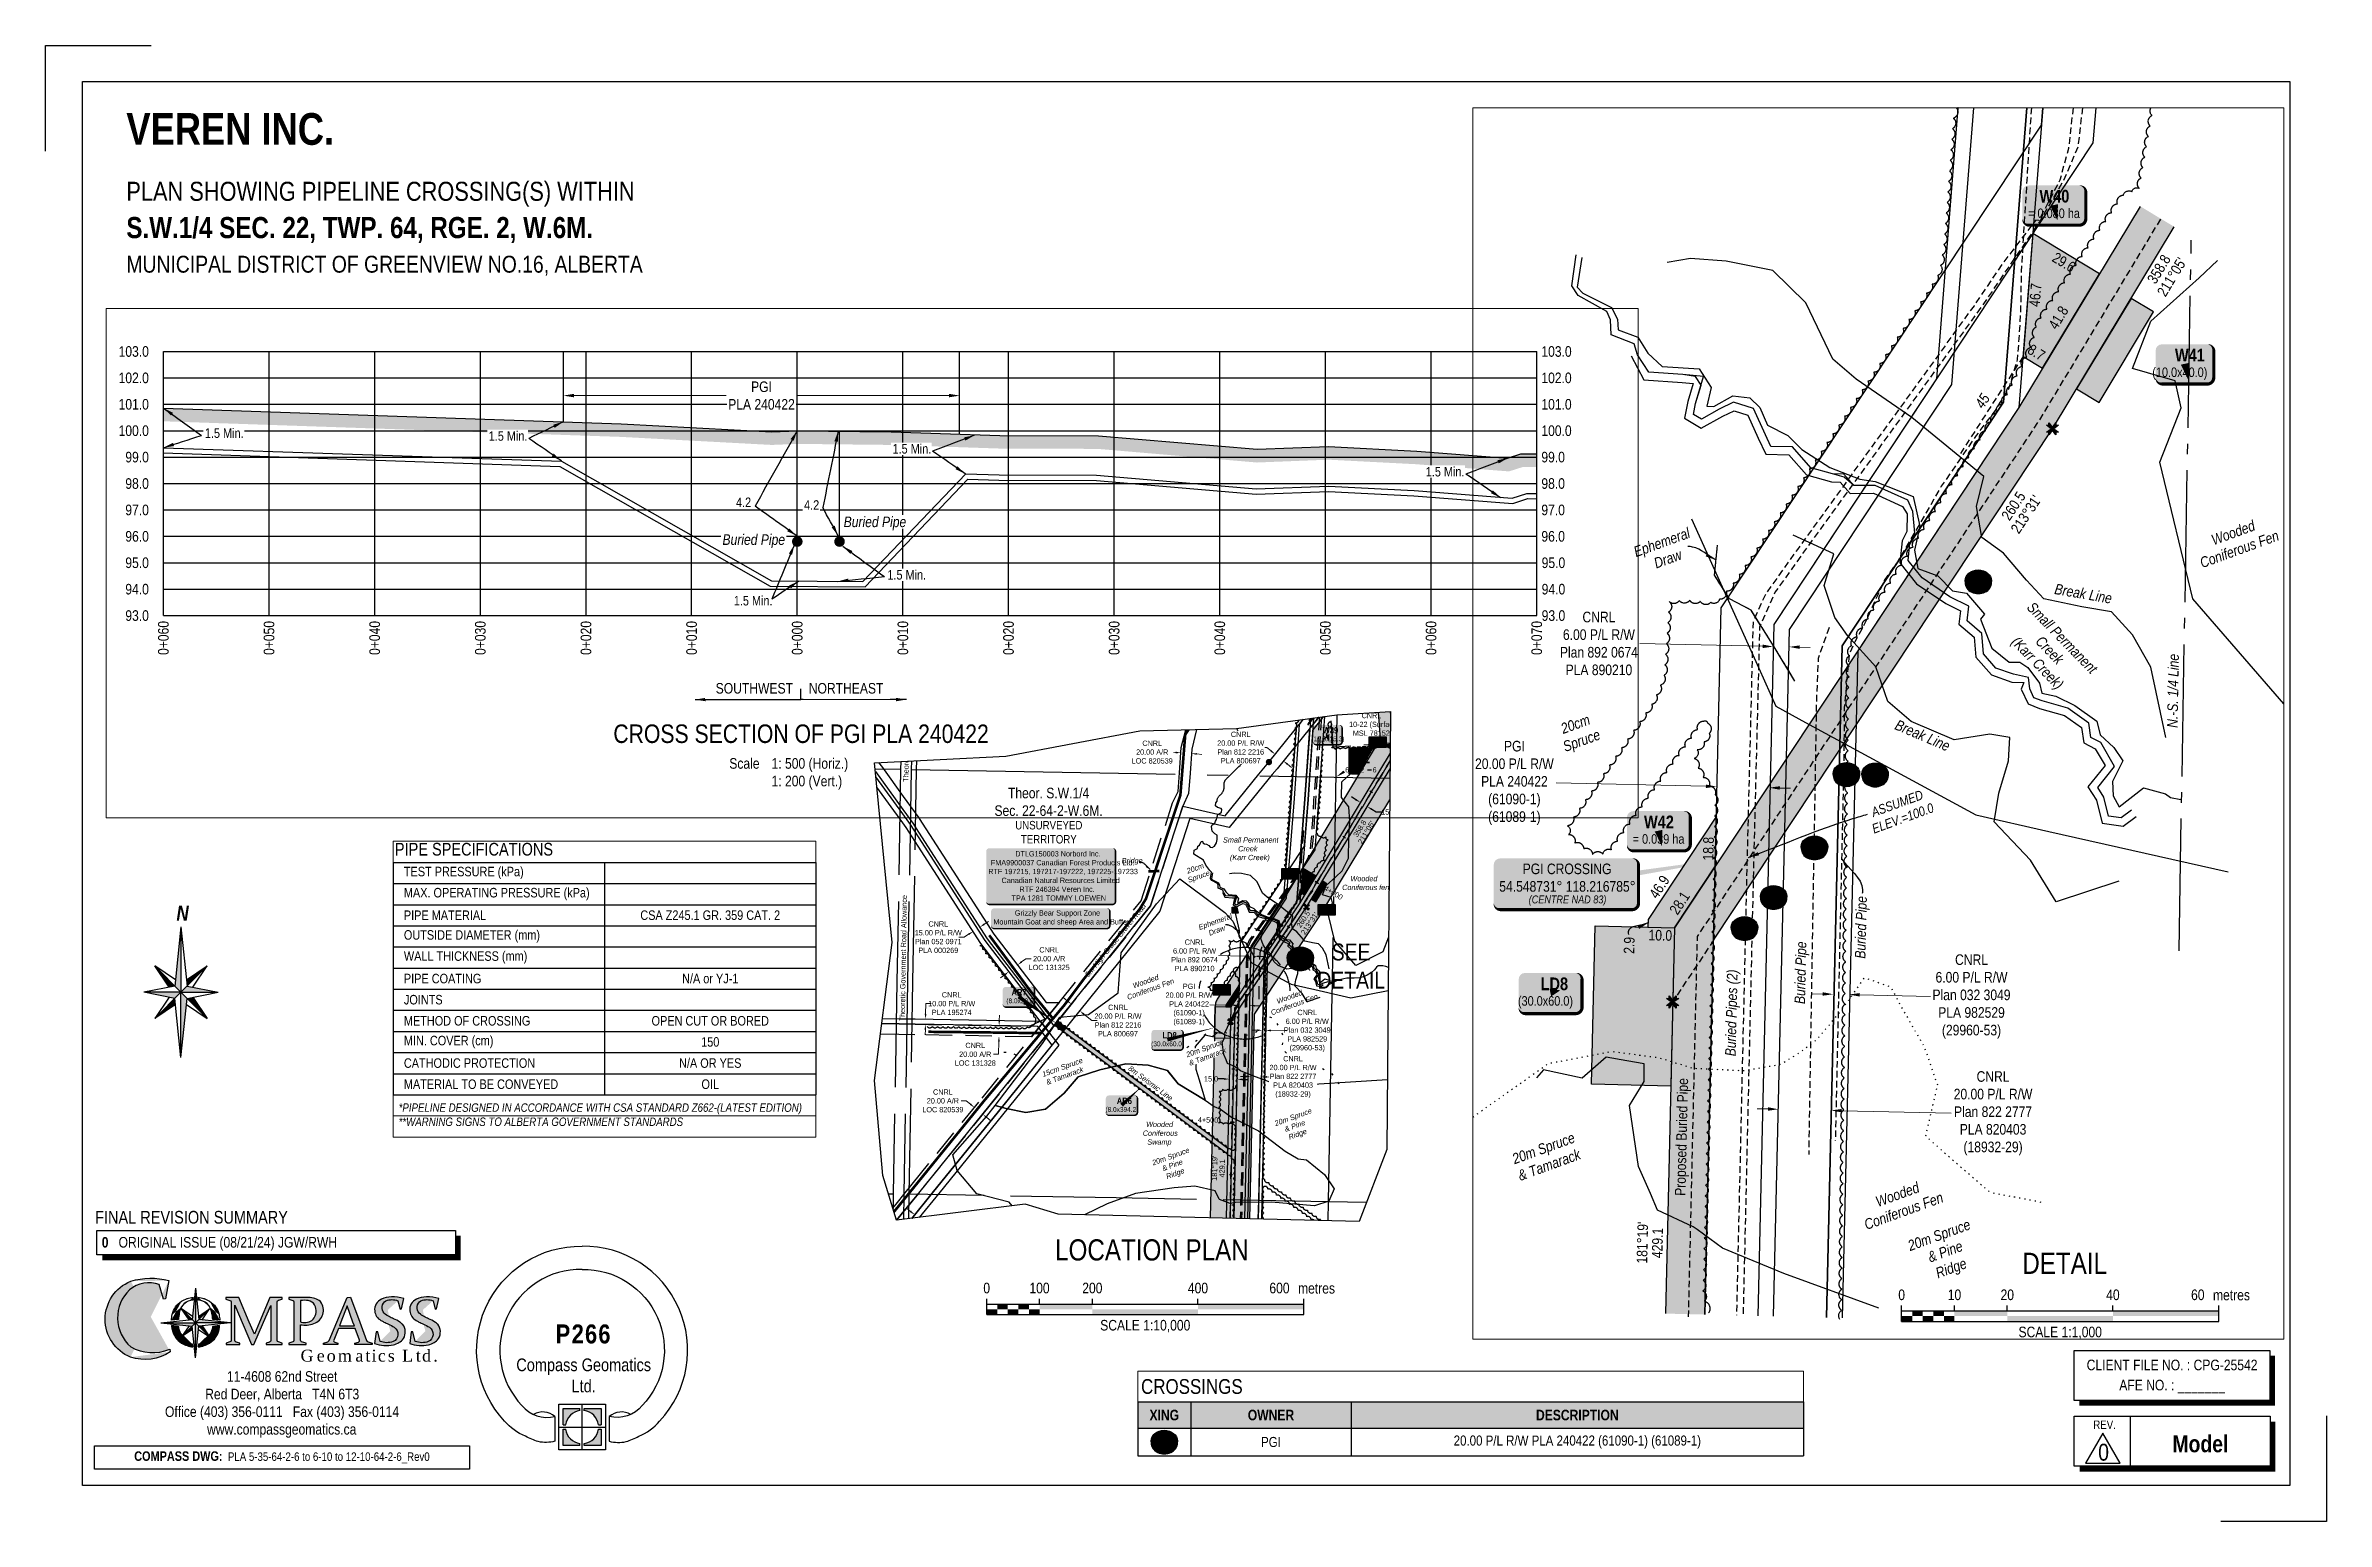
# Paper-space layout 'XING #15' of a CAD drawing. Extents: x -3383 to -1224, y -17 to 1380.
# The model-space entities are those that its viewports show. They can reach past a viewport. Long polylines and large blocks are cut down to what shows.
import ezdxf
from ezdxf.enums import TextEntityAlignment as Align

# ---------------------------------------------------------------- set-up
doc = ezdxf.new("R2010")
doc.units = 0
doc.header["$LTSCALE"] = 5
doc.header["$PDSIZE"] = 0.5
for name, pattern in [('0', [1, 1, 0]), ('DASHED', [19.05, 12.7, -6.35]), ('foc-ACCESSROAD', [3.75, 2.5, -1.25]), ('foc-QUARTERLINE', [33, 25, -3, 2, -3]), ('foc-SEISMIC', [20.5, 15, -1, 0.5, -1, 0.5, -1, 0.5, -1]), ('foc-TIELINE', [1.875, 1.25, -0.625]), ('foc-TOPO', [1, 0.2, -0.8]), ('foc-TOPO-ephemeral', [6.25, 3.125, -0.625, 0.625, -0.625, 0.625, -0.625]), ('foc-TRAV', [1.875, 1.25, -0.625]), ('foc-UNSURVEYED', [12.5, 10, -2.5]), ('UG_PIPE', [1.875, 1.25, -0.625])]:
    doc.linetypes.add(name, pattern=pattern)
doc.layers.get('Defpoints').update_dxf_attribs({"color": 9})
for name, color, linetype in [('10', 1, 'Continuous'), ('9', 3, 'Continuous'), ('AS-PIPE-UG', 44, 'UG_PIPE'), ('AS-PIPE-UG-T', 44, 'Continuous'), ('AS-ROADS', 254, 'Continuous'), ('AS-SEISMIC', 224, 'foc-SEISMIC'), ('AS-UNDERLAY-H', 141, 'Continuous'), ('AS-WILDLIFE-BLOCK', 131, 'Continuous'), ('C-SYMBOL', 7, 'Continuous'), ('CG-LOGO', 7, 'Continuous'), ('CG-NORTH', 7, 'Continuous'), ('CG-NOTES', 7, 'Continuous'), ('DETAIL-T', 7, 'Continuous'), ('F-AR', 190, 'foc-ACCESSROAD'), ('F-RW', 190, 'Continuous'), ('F-WS', 190, 'foc-ACCESSROAD'), ('L-2', 7, 'Continuous'), ('L-BD', 7, 'Continuous'), ('L-DETAIL-T', 3, 'Continuous'), ('L-MON', 1, 'Continuous'), ('L-ROAD-T', 7, 'Continuous'), ('L-SECLBL', 7, 'Continuous'), ('L-SECQ', 8, 'foc-QUARTERLINE'), ('L-UNS-T', 3, 'Continuous'), ('L-USEC', 7, 'foc-UNSURVEYED'), ('P-BUFFER-H 30m', 51, 'Continuous'), ('P-CHAINAGE-CL', 201, 'foc-TIELINE'), ('P-CROSSINGS', 250, 'Continuous'), ('P-CROSSINGS-GRID', 8, 'Continuous'), ('P-CROSSINGS-GROUND', 48, 'foc-TOPO'), ('P-CROSSINGS-LINE', 3, 'Continuous'), ('P-PROPOSED', 10, 'Continuous'), ('P-PROPOSED-H', 21, 'Continuous'), ('P-TEMP-BLOCKS', 250, 'Continuous'), ('P-TEMP-H', 41, 'Continuous'), ('P-TEMP_LOG DECK', 46, 'Continuous'), ('P-TEMP_WORKSPACE', 46, 'Continuous'), ('P-TRAV', 4, 'foc-TRAV'), ('P-TXT', 4, 'Continuous'), ('P-WORKAREA', 113, 'Continuous'), ('P-WORKAREA-H', 111, 'Continuous'), ('S-T7', 7, 'Continuous'), ('T-BUSH', 110, '0'), ('T-BUSH-T', 110, 'Continuous'), ('T-CREEK', 160, 'Continuous'), ('T-DRAW', 143, 'foc-TOPO-ephemeral'), ('T-SLOPE', 48, 'Continuous'), ('T-TIE', 201, 'foc-TIELINE'), ('T-VEGETATION CHANGE', 104, 'foc-TOPO'), ('T-WATER-T', 170, 'Continuous'), ('WETLAND', 143, 'Continuous'), ('WETLAND-T', 146, 'Continuous')]:
    doc.layers.add(name, color=color, linetype=linetype)
for name, color, linetype, lineweight in [('AS-GENERAL', 48, 'Continuous', 18), ('F-AR-T', 190, 'Continuous', 9), ('F-RW-T', 190, 'Continuous', 9), ('F-WS-T', 190, 'Continuous', 9), ('P-CHAINAGE-T', 201, 'Continuous', 18), ('T-TIE-T', 201, 'Continuous', 18)]:
    doc.layers.add(name, color=color, linetype=linetype, lineweight=lineweight)
doc.styles.add('140', font='ARIALN.TTF', dxfattribs={"height": 15})
doc.styles.add('175L', font='ARIALN.TTF', dxfattribs={"height": 20})
doc.styles.add('80', font='ARIALN.TTF', dxfattribs={"height": 10})
doc.styles.add('80CG', font='ARIALN.TTF', dxfattribs={"height": 10})
doc.styles.add('80L', font='ARIALN.TTF', dxfattribs={"height": 10})
doc.styles.add('80LS', font='ARIALNI.TTF', dxfattribs={"height": 10})
doc.styles.add('BOLD', font='ARIALNB.TTF')
doc.styles.add('Crossing', font='ARIALN.TTF', dxfattribs={"height": 10})
doc.styles.add('foc-LtypeFont', font='ARIALN.TTF', dxfattribs={"height": 7.35})
doc.styles.add('SIMPLEX', font='ARIALN.TTF')
doc.styles.get("Standard").update_dxf_attribs({"font": 'ARIALN.TTF'})
doc.linetypes.add('foc-TOPO-flowdirection-NOLINE', pattern='A,0,[">",foc-LtypeFont,S=0.3,R=0,X=0,Y=-0.945],-20,[">",foc-LtypeFont,S=0.3,R=0,X=0,Y=-0.945],0', length=20)
doc.dimstyles.new('Compass 5 000', dxfattribs={"dimscale": 5, "dimtxt": 9, "dimasz": 2, "dimexe": 0.2, "dimexo": 0.0625, "dimgap": 0.5, "dimtad": 0, "dimtih": 1, "dimtoh": 1, "dimzin": 0, "dimdsep": 46, "dimtxsty": '80CG', "dimcen": 0.1, "dimse1": 1, "dimse2": 1, "dimclrd": 256, "dimclrt": 256, "dimaunit": 1, "dimadec": 4, "dimazin": 0, "dimtfac": 0.06, "dimtofl": 0, "dimtmove": 0, "dimatfit": 1, "dimfxl": 0.2, "dimtolj": 1, "dimtzin": 0, "dimlwd": -1, "dimarcsym": 0})

psp = doc.layouts.new('XING #15')

# ---------------------------------------------------------------- texts
at = {"insert": (-3306.8, 1315.6), "char_height": 9, "attachment_point": 1, "style": '80L'}
psp.add_mtext_dynamic_manual_height_columns('{\\fArial Narrow|b1|i0|c0|p34;\\H3.3333x;\\C14;VEREN INC.\\P}\\P{\\H2x;PLAN SHOWING PIPELINE CROSSING(S) WITHIN\\P\\H0.11111x; \\P\\fArial Narrow|b1|i0|c0|p34;\\H9.9999x;S.W.1/4 SEC. 22, TWP. 64, RGE. 2, W.6M.}\\P{\\H0.22222x; \\P\\H8.0001x;MUNICIPAL DISTRICT OF GREENVIEW NO.16, ALBERTA}', width=732.59, gutter_width=45, heights=[0], dxfattribs=at)
at = {"layer": 'AS-PIPE-UG-T', "insert": (-1841, 290.3), "char_height": 10, "attachment_point": 1, "rotation": 88.6779, "style": '80L'}
psp.add_mtext_dynamic_manual_height_columns('\\pi0.48997;Proposed Buried Pipe', width=111.048, gutter_width=50, heights=[0], dxfattribs=at)
at = {"layer": 'CG-NOTES', "insert": (-1661.7, 655.6), "char_height": 9, "attachment_point": 1, "rotation": 20, "style": '80L'}
psp.add_mtext_dynamic_manual_height_columns('\\pi6.06064;{\\fArial Narrow|b0|i1|c0|p34;ASSUMED\\P\\pi1.18615;ELEV.=100.0}', width=63.027, gutter_width=45, heights=[0], dxfattribs=at)
at = {"layer": 'CG-NOTES', "color": 3, "insert": (-1528.2, 236.8), "char_height": 20, "width": 109.845, "attachment_point": 1, "style": '80CG'}
psp.add_mtext('\\pi16.10961;DETAIL', dxfattribs=at)
at = {"layer": 'CG-NOTES', "attachment_point": 1, "style": '80'}
for s, insert, char_height, width in [('\\pi77.33221;11-4608 62nd Street\\P\\pi56.72512;Red Deer, Alberta   T4N 6T3\\P\\pi18.6726;Office (403) 356-0111   Fax (403) 356-0114\\P\\pi58.50547;www.compassgeomatics.ca', (-3288.9, 124.7), 10, 257.83), ('\\pi35.82152;{\\fArial Narrow|b1|i0|c0|p34;\\H1.125x;\\C14;COMPASS DWG:}  PLA 5-35-64-2-6 to 6-10 to 12-10-64-2-6_Rev0', (-3335.2, 48.8), 8, 350.451)]:
    psp.add_mtext(s, dxfattribs=dict(at, insert=insert, char_height=char_height, width=width))
at = {"layer": 'DETAIL-T', "color": 3, "insert": (-2504.3, 249.5), "char_height": 20, "width": 333.059, "attachment_point": 1, "style": '80CG'}
psp.add_mtext('\\pi76.63853;LOCATION PLAN', dxfattribs=at)
at = {"layer": 'L-DETAIL-T', "insert": (-2178.7, 529.5), "char_height": 16, "width": 60.707, "attachment_point": 1, "style": '80CG', "bg_fill": 3, "box_fill_scale": 1.5, "bg_fill_color": 256, "bg_fill_transparency": 0}
psp.add_mtext('\\pi12.92356;SEE \\P\\pi-0.69718;DETAIL', dxfattribs=at)

msp = doc.modelspace()

# ---------------------------------------------------------------- texts
at = {"style": '80'}
for s, p in [('0+060', (406508.298, 6046864.778)), ('0+050', (406608.298, 6046864.778)), ('0+040', (406708.298, 6046864.778)), ('0+030', (406808.298, 6046864.778)), ('0+020', (406908.298, 6046864.778)), ('0+010', (407008.298, 6046864.778)), ('0+000', (407108.298, 6046864.778)), ('0+010', (407208.298, 6046864.778)), ('0+020', (407308.298, 6046864.778)), ('0+030', (407408.298, 6046864.778)), ('0+040', (407508.298, 6046864.778)), ('0+050', (407608.298, 6046864.778)), ('0+060', (407708.298, 6046864.778)), ('0+070', (407808.298, 6046864.778))]:
    msp.add_text(s, height=10, rotation=90, dxfattribs=at).set_placement(p, align=Align.MIDDLE_RIGHT)
at = {"layer": 'AS-GENERAL', "char_height": 9.99544, "attachment_point": 1, "style": '80L'}
for insert in [(421216.537, 6045773.613), (421057.652, 6045511.481)]:
    msp.add_mtext_dynamic_manual_height_columns('\\pi2.24897;{\\fArial Narrow|b0|i1|c0|p34;Bridge}', width=36.80925, gutter_width=49.978, heights=[0], dxfattribs=dict(at, insert=insert))
at = {"layer": 'AS-GENERAL', "insert": (420983.825, 6045284.528), "char_height": 9.99544, "attachment_point": 1, "rotation": 50.934989, "style": '80L'}
msp.add_mtext_dynamic_manual_height_columns('\\pi9.03974;{\\fArial Narrow|b0|i1|c0|p34;5m High Grade Gravel Road}', width=162.95199, gutter_width=49.978, heights=[0], dxfattribs=at)
at = {"layer": 'AS-PIPE-UG-T', "char_height": 9.99544, "attachment_point": 1, "rotation": 88.671658, "style": '80L'}
for s, width, insert in [('{\\fArial Narrow|b0|i1|c0|p34;Buried Pipe}', 59.00894, (429220.592, 6041085.051)), ('{\\fArial Narrow|b0|i1|c0|p34;Buried Pipe}', 59.00894, (429163.387, 6041042.086)), ('{\\fArial Narrow|b0|i1|c0|p34;Buried Pipes (2)}', 81.53617, (429097.734, 6040992.661))]:
    msp.add_mtext_dynamic_manual_height_columns(s, width=width, gutter_width=49.977, heights=[0], dxfattribs=dict(at, insert=insert))
at = {"layer": 'AS-SEISMIC', "insert": (421077.408, 6045119.027), "char_height": 9.99544, "attachment_point": 1, "rotation": 323.308711, "style": '80L'}
msp.add_mtext_dynamic_manual_height_columns('{\\fArial Narrow|b0|i1|c0|p34;8m Seismic Line}', width=83.82026, gutter_width=49.977, heights=[0], dxfattribs=at)
at = {"layer": 'C-SYMBOL', "color": 3, "insert": (420921.572, 6045644.394), "char_height": 20, "width": 204.55198, "attachment_point": 2, "style": '175L'}
msp.add_mtext('Theor. S.W.1/4 ^JSec. 22-64-2-W.6M.', dxfattribs=at)
at = {"layer": 'DETAIL-T', "insert": (407044.004, 6046734.926), "char_height": 10, "attachment_point": 1, "style": '80L'}
msp.add_mtext_dynamic_manual_height_columns('Scale^I1: 500 (Horiz.)\\P^I1: 200 (Vert.)', width=217.1051, gutter_width=45, heights=[0], dxfattribs=at)
at = {"layer": 'F-WS-T', "insert": (421489.781, 6045786.095), "char_height": 9.99539, "attachment_point": 1, "style": '80L'}
msp.add_mtext_dynamic_manual_height_columns('\\pi24.38732;CNRL\\P\\pi0.66361;10-22 (Surface)\\P\\pi7.71015;MSL 781527', width=78.95854, gutter_width=49.977, heights=[0], dxfattribs=at)
at = {"layer": 'L-BD', "color": 5, "style": '80L'}
for s, rotation, p in [('358.8', 58.9131, (421510.68, 6045567.177)), ("211°05'", 58.9131, (421522.877, 6045559.823)), ('260.5', 56.4719, (421403.848, 6045395.399)), ("213°31'", 56.4719, (421415.722, 6045387.532)), ("181°19'", 88.6779, (421235.78, 6044924.106)), ('429.1', 88.6779, (421250.019, 6044923.778)), ('358.8', 58.9131, (429508.345, 6041737.559)), ("211°05'", 58.9131, (429520.543, 6041730.204)), ('260.5', 56.4719, (429370.692, 6041513.432)), ("213°31'", 56.4719, (429382.566, 6041505.565)), ("181°19'", 88.6779, (429019.416, 6040816.096)), ('429.1', 88.6779, (429033.655, 6040815.767))]:
    msp.add_text(s, height=9.9954, rotation=rotation, dxfattribs=at).set_placement(p, align=Align.MIDDLE)
at = {"layer": 'L-DETAIL-T', "insert": (407111.94, 6046766.8), "char_height": 17.5, "width": 624.82064, "attachment_point": 2, "rotation": 0, "style": '140'}
msp.add_mtext('CROSS SECTION OF PGI PLA 240422', dxfattribs=at)
at = {"layer": 'L-ROAD-T', "style": '80L'}
for p in [(420653.142, 6045775.33), (420646.359, 6045321.671)]:
    msp.add_text('Theoretic Government Road Allowance', height=9.99539, rotation=89.022928, dxfattribs=at).set_placement(p, align=Align.MIDDLE_CENTER)
at = {"layer": 'L-SECQ', "insert": (429516.094, 6041303.458), "char_height": 9.99544, "attachment_point": 1, "rotation": 89.013434, "style": '80L'}
msp.add_mtext_dynamic_manual_height_columns('{\\fArial Narrow|b0|i1|c0|p34;N.-S. 1/4 Line}', width=69.82938, gutter_width=49.977, heights=[0], dxfattribs=at)
at = {"layer": 'L-UNS-T', "color": 3, "insert": (420921.911, 6045560.105), "char_height": 15.99262, "attachment_point": 5, "style": '80L'}
msp.add_mtext_dynamic_manual_height_columns('UNSURVEYED TERRITORY', width=126.35547, gutter_width=47.478, heights=[0], dxfattribs=at)
at = {"layer": 'P-CHAINAGE-T', "style": '80L'}
for s, rotation, p in [('4+000', 328.911953, (421460.805, 6045445.624)), ('4+500', 358.677919, (421223.486, 6045015.501))]:
    msp.add_text(s, height=9.9954, rotation=rotation, dxfattribs=at).set_placement(p, align=Align.MIDDLE_CENTER)
at = {"layer": 'P-TEMP_WORKSPACE', "style": '80L'}
for s, rotation, p in [('29.6', 328.9131, (429418.477, 6041744.117)), ('46.7', 85.4643, (429391.39, 6041713.105)), ('41.8', 58.9131, (429413.24, 6041691.696)), ('8.7', 328.9131, (429392.517, 6041658.754)), ('18.8', 88.6758, (429081.874, 6041188.973)), ('46.9', 56.4719, (429035.47, 6041152.805)), ('28.1', 56.4719, (429054.664, 6041137.545)), ('2.9', 88.6779, (429006.9, 6041097.494)), ('10.0', 358.6779, (429036.442, 6041107.022))]:
    msp.add_text(s, height=9.9954, rotation=rotation, dxfattribs=at).set_placement(p, align=Align.MIDDLE)
at = {"layer": 'S-T7', "style": '80'}
for s, p in [('103.0', (406494.585, 6047119.906)), ('102.0', (406494.585, 6047094.906)), ('101.0', (406494.585, 6047069.906)), ('100.0', (406494.585, 6047044.906)), ('99.0', (406494.585, 6047019.906)), ('98.0', (406494.585, 6046994.906)), ('97.0', (406494.585, 6046969.906)), ('96.0', (406494.585, 6046944.906)), ('95.0', (406494.585, 6046919.906)), ('95.0', (407835.315, 6046919.906)), ('94.0', (406494.585, 6046894.906)), ('94.0', (407835.315, 6046894.906)), ('93.0', (406494.585, 6046869.906)), ('93.0', (407835.315, 6046869.906))]:
    msp.add_text(s, height=10, dxfattribs=at).set_placement(p, align=Align.MIDDLE_RIGHT)
for s, p in [('103.0', (407812.732, 6047119.906)), ('102.0', (407812.732, 6047094.906)), ('101.0', (407812.732, 6047069.906)), ('100.0', (407812.732, 6047044.906)), ('99.0', (407812.732, 6047019.906)), ('98.0', (407812.732, 6046994.906)), ('97.0', (407812.732, 6046969.906)), ('96.0', (407812.732, 6046944.906))]:
    msp.add_text(s, height=10, dxfattribs=at).set_placement(p, align=Align.MIDDLE_LEFT)
at = {"layer": 'T-BUSH-T', "attachment_point": 1, "rotation": 20, "style": '80L'}
for s, width, insert, char_height in [('\\pi20.62026;{\\fArial Narrow|b0|i1|c0|p34;20cm \\P\\pi16.59939;Spruce}', 68.36429, (421162.345, 6045483.893), 9.99082), ('\\pi2.77239;{\\fArial Narrow|b0|i1|c0|p34;15cm Spruce \\P\\pi4.79739;& Tamarack}', 71.02651, (420905.436, 6045105.249), 9.99544)]:
    msp.add_mtext_dynamic_manual_height_columns(s, width=width, gutter_width=49.978, heights=[0], dxfattribs=dict(at, insert=insert, char_height=char_height))
at = {"layer": 'T-SLOPE', "char_height": 9.99544, "attachment_point": 1, "style": '80L'}
for insert, rotation in [((429410.437, 6041440.063), 350.207498), ((429261.182, 6041311.641), 336.917643)]:
    msp.add_mtext_dynamic_manual_height_columns('\\pi0.29884;{\\fArial Narrow|b0|i1|c0|p34;Break Line}', width=54.55668, gutter_width=49.977, heights=[0], dxfattribs=dict(at, insert=insert, rotation=rotation))
at = {"layer": 'T-TIE-T', "style": '80LS'}
msp.add_text('45', height=9.9954, rotation=57.1773, dxfattribs=at).set_placement((429341.289, 6041612.786), align=Align.MIDDLE)
at = {"layer": 'T-WATER-T', "insert": (421242.152, 6045550.633), "char_height": 9.99551, "attachment_point": 1, "style": '80L'}
msp.add_mtext_dynamic_manual_height_columns('\\pi9.62078;{\\fArial Narrow|b0|i1|c0|p34;Small Permanent \\P\\pi38.2948;Creek\\P\\pi22.67767;(Karr Creek)}', width=106.69887, gutter_width=49.978, heights=[0], dxfattribs=at)
at = {"layer": 'T-WATER-T', "insert": (429383.15, 6041430.411), "char_height": 9.99551, "attachment_point": 1, "rotation": 314.303444, "style": '80L'}
msp.add_mtext_dynamic_manual_height_columns('\\pi9.62078;{\\fArial Narrow|b0|i1|c0|p34;Small Permanent \\P\\pi38.2948;Creek\\P\\pi22.67767;(Karr Creek)}', width=106.69887, gutter_width=49.978, heights=[0], dxfattribs=at)
at = {"layer": 'WETLAND-T', "char_height": 9.99544, "attachment_point": 1, "style": '80L'}
for s, width, insert in [('\\pi23.82845;{\\fArial Narrow|b0|i1|c0|p34;Wooded \\P\\pi8.13643;Coniferous fen}', 89.43182, (421469.165, 6045477.325)), ('\\pi6.83406;{\\fArial Narrow|b0|i1|c0|p34;Wooded \\P\\pi0.56816;Coniferous \\P\\pi9.16246;Swamp}', 55.44304, (421099.325, 6045012.057))]:
    msp.add_mtext_dynamic_manual_height_columns(s, width=width, gutter_width=49.977, heights=[0], dxfattribs=dict(at, insert=insert))
at = {"layer": 'WETLAND-T', "char_height": 9.99544, "attachment_point": 1, "rotation": 20, "style": '80L'}
for insert in [(421057.155, 6045265.573), (421329.477, 6045236.38), (429534.492, 6041477.425), (429216.718, 6040850.928)]:
    msp.add_mtext_dynamic_manual_height_columns('\\pi23.82845;{\\fArial Narrow|b0|i1|c0|p34;Wooded \\P\\pi6.23075;Coniferous Fen}', width=89.43182, gutter_width=49.977, heights=[0], dxfattribs=dict(at, insert=insert))

# ---------------------------------------------------------------- blocks, each defined once
blk = doc.blocks.new('cg-north')
at = {"linetype": 'Continuous'}
for points in [[(-0.3, 62), (-6.2, 6), (-0.3, 0.1)], [(-25.2, 25), (-11.6, 4.9), (-6.2, 6)], [(24.6, 25), (5, 11.8), (5.6, 6)], [(-0.3, 0.1), (-35.5, 0.1), (-6.2, -5.8)], [(5.6, 6), (-0.3, 0.1), (34.9, 0.1)], [(5.6, -5.8), (-0.3, 0.1), (-0.3, -61.7)], [(-5.6, -11.5), (-6.2, -5.8), (-25.2, -24.8)], [(11, -4.7), (5.6, -5.8), (24.6, -24.8)]]:
    blk.add_hatch(color=14, dxfattribs=at).paths.add_polyline_path(points)
at = {"color": 14, "linetype": 'Continuous'}
for p, q in [((-0.3, 62), (-6.2, 6)), ((-0.3, 62), (-0.3, 0.1)), ((-0.3, 62), (5.6, 6)), ((-0.3, 0.1), (-25.2, 25)), ((-11.6, 4.9), (-25.2, 25)), ((-5.6, 11.8), (-25.2, 25)), ((-0.3, 0.1), (24.6, 25)), ((5, 11.8), (24.6, 25)), ((11, 4.9), (24.6, 25)), ((-6.2, 6), (-35.5, 0.1)), ((-0.3, 0.1), (-35.5, 0.1)), ((-6.2, -5.8), (-35.5, 0.1)), ((-0.3, 0.1), (-25.2, -24.8)), ((-0.3, 0.1), (24.6, -24.8)), ((-0.3, -61.7), (-0.3, 0.1)), ((-0.3, 0.1), (34.9, 0.1)), ((5.6, 6), (34.9, 0.1)), ((5.6, -5.8), (34.9, 0.1)), ((-11.6, -4.7), (-25.2, -24.8)), ((-5.6, -11.5), (-25.2, -24.8)), ((-0.3, -61.7), (-6.2, -5.8)), ((-0.3, -61.7), (5.6, -5.8)), ((5, -11.5), (24.6, -24.8)), ((10.9, -4.5), (11, -4.7)), ((11, -4.7), (24.6, -24.8))]:
    blk.add_line(p, q, dxfattribs=at)
at = {"color": 14, "linetype": 'Continuous', "insert": (-10.2, 82), "char_height": 14, "width": 22.782, "attachment_point": 1, "style": '80CG'}
blk.add_mtext('\\pi5.63716;{\\fArial Narrow|b1|i1|c0|p34;N}', dxfattribs=at)
blk = doc.blocks.new('STAMP')
at = {"linetype": 'Continuous'}
h = blk.add_hatch(color=256, dxfattribs=at)
h.dxf.hatch_style = 1
h.paths.add_polyline_path([(-3.5, -57.3), (-3.5, -55.2), (-19.4, -55.2), (-19.4, -70.8), (-17, -70.8, -0.341095)])
h.paths.add_polyline_path([(14.1, -70.8), (16.5, -70.8), (16.5, -55.2), (0.5, -55.2), (0.5, -57.3, -0.341095)])
h.paths.add_polyline_path([(0.5, -88.4), (0.5, -90.4), (16.5, -90.4), (16.5, -74.8), (14.1, -74.8, -0.341095)])
h.paths.add_polyline_path([(-17, -74.8), (-19.4, -74.8), (-19.4, -90.4), (-3.5, -90.4), (-3.5, -88.4, -0.341095)])
for p, q in [((-3.5, -57.3), (-3.5, -55.2)), ((-1.5, -94.4), (-1.5, -51.2)), ((0.5, -57.3), (0.5, -55.2)), ((-23.4, -72.8), (20.5, -72.8)), ((-19.4, -70.8), (-17, -70.8)), ((-19.4, -74.8), (-17, -74.8)), ((14.1, -70.8), (16.5, -70.8)), ((14.1, -74.8), (16.5, -74.8)), ((-3.5, -90.4), (-3.5, -88.4)), ((0.5, -90.4), (0.5, -88.4))]:
    blk.add_line(p, q, dxfattribs=at)
at = {"linetype": 'Continuous', "flags": 128}
for points in [[(-1.5, 76.4, 0.665153), (-58.4, -52.5, 0.284669), (-27.2, -62.8), (-27.2, -86.2, -0.121434), (-43, -86.6, -0.034119), (-55.1, -81.5, -0.115846), (-74.8, -67.2, -0.661414), (-1.5, 98.4, 0.661414)], [(-1.5, 76.4, -0.665153), (55.5, -52.5, -0.284669), (24.2, -62.8), (24.2, -86.2, 0.121434), (40.1, -86.6, 0.034119), (52.2, -81.5, 0.115846), (71.9, -67.2, 0.661414), (-1.5, 98.4, -0.661414)]]:
    blk.add_lwpolyline(points, format="xyb", dxfattribs=at)
at = {"linetype": 'Continuous'}
blk.add_lwpolyline([(20.5, -94.4), (-23.4, -94.4), (-23.4, -51.2), (20.5, -51.2)], close=True, dxfattribs=at)
for points in [[(-19.4, -70.8), (-19.4, -55.2), (-3.5, -55.2)], [(0.5, -55.2), (16.5, -55.2), (16.5, -70.8)], [(-3.5, -90.4), (-19.4, -90.4), (-19.4, -74.8)], [(16.5, -74.8), (16.5, -90.4), (0.5, -90.4)]]:
    blk.add_lwpolyline(points, dxfattribs=at)
for centre, radius, start, end in [((-38.8, -76.5), 18, 49.7767, 119.1818), ((-1.5, -72.8), 15.7, 97.3315, 172.6685), ((-1.5, -72.8), 15.7, 7.3315, 82.6685), ((35.9, -76.5), 18, 60.8182, 130.2233), ((-1.5, -72.8), 15.7, 187.3315, 262.6685), ((-1.5, -72.8), 15.7, 277.3315, 352.6685)]:
    blk.add_arc(centre, radius, start, end, dxfattribs=at)
at = {"linetype": 'Continuous', "attachment_point": 5, "style": '80CG'}
for s, width, insert, char_height in [('{\\fArial Narrow|b1|i0|c0|p34;\\T1.1;P266}', 51.54, (0, 15.2), 18), ('Compass Geomatics\\PLtd.', 127.184, (0, -24), 12)]:
    blk.add_mtext_dynamic_manual_height_columns(s, width=width, gutter_width=45, heights=[0], dxfattribs=dict(at, insert=insert, char_height=char_height))
blk = doc.blocks.new('c_logo')
h = blk.add_hatch(color=256)
edge = h.paths.add_edge_path()
edge.add_arc((-141.8, -18.9), 63, 74.1661, 107.5113, ccw=False)
edge.add_line((-124.6, 41.7), (-127.8, 24.4))
edge.add_line((-127.8, 24.4), (-129.9, 24.3))
edge.add_line((-129.9, 24.3), (-133.7, 38))
edge.add_arc((-143.5, 10.5), 29.1, 70.3832, 129.1598)
edge.add_arc((-136.2, 6.6), 36.9, 134.0613, 228.3206)
edge.add_arc((-139.8, 16.8), 43.2, 241.0325, 291.7344)
edge.add_line((-123.8, -23.3), (-123.3, -25.7))
edge.add_arc((-147.3, 10.4), 43.4, 251.5179, 303.5841, ccw=False)
edge.add_arc((-146.1, 5.2), 38.8, 112.1026, 247.4698, ccw=False)
h = blk.add_hatch(color=256)
edge = h.paths.add_edge_path()
edge.add_arc((-89, 1.8), 33.4, 166.6682, 175.6601, ccw=False)
edge.add_arc((-102.3, 5.6), 19.6, 121.6531, 168.6953, ccw=False)
edge.add_arc((-99.6, 0.9), 25, 95.0736, 121.1383, ccw=False)
edge.add_line((-101.8, 25.8), (-102.1, 23.3))
edge.add_arc((-99.9, 6.4), 17.1, 97.444, 127.0912)
edge.add_arc((-98.7, 8.4), 16.4, 134.7148, 171.0442)
edge.add_arc((-73.8, 3.2), 41.8, 169.3159, 177.5034)
edge.add_line((-115.5, 5), (-122.3, 4.3))
at = {"linetype": 'Continuous'}
for points in [[(-99.4, 34.7), (-102.5, 4.9), (-99.4, 1.7)], [(-99.4, 1.7), (-132.4, 1.7), (-102.5, -1.4)], [(-112.7, 15), (-105.6, 4.5), (-102.5, 4.9)], [(-96.3, 4.9), (-99.4, 1.7), (-66.4, 1.7)], [(-96.3, -1.4), (-99.4, 1.7), (-99.4, -31.3)], [(-86.1, 15), (-96.6, 7.9), (-96.3, 4.9)], [(-102.2, -4.5), (-102.5, -1.4), (-112.7, -11.6)], [(-93.2, -1.1), (-96.3, -1.4), (-86.1, -11.6)]]:
    blk.add_hatch(color=14, dxfattribs=at).paths.add_polyline_path(points)
h = blk.add_hatch(color=256)
edge = h.paths.add_edge_path()
edge.add_arc((-99.1, 0.9), 25, 58.8617, 85.0803, ccw=False)
edge.add_arc((-96.4, 5.6), 19.6, 11.3047, 58.3469, ccw=False)
edge.add_arc((-109.7, 1.8), 33.4, 4.3278, 13.3318, ccw=False)
edge.add_line((-76.4, 4.3), (-83.2, 5))
edge.add_arc((-124.9, 3.2), 41.8, 2.487, 10.6841)
edge.add_arc((-100.1, 8.4), 16.4, 8.9558, 45.2852)
edge.add_arc((-98.8, 6.4), 17.1, 52.9088, 82.7833)
edge.add_line((-96.7, 23.3), (-97, 25.8))
h = blk.add_hatch(color=256)
edge = h.paths.add_edge_path()
edge.add_line((-48.6, 2.5), (-58.3, 25.6))
edge.add_line((-58.3, 25.6), (-70.6, 25.6))
edge.add_line((-70.6, 25.6), (-70.6, 24.2))
edge.add_line((-70.6, 24.2), (-66.8, 23))
edge.add_arc((-67.2, 21.6), 1.5, 0, 72.6157, ccw=False)
edge.add_line((-65.7, 21.6), (-65.7, 2.5))
edge.add_line((-65.7, 2.5), (-65.7, -14.9))
edge.add_arc((-67.2, -14.9), 1.5, -73.424, 0, ccw=False)
edge.add_line((-66.8, -16.3), (-70.5, -17.4))
edge.add_line((-70.5, -17.4), (-70.5, -18.9))
edge.add_line((-70.5, -18.9), (-57.6, -18.9))
edge.add_line((-57.6, -18.9), (-57.6, -17.5))
edge.add_line((-57.6, -17.5), (-61.1, -16.4))
edge.add_arc((-60.6, -15), 1.5, 180, 252.4646, ccw=False)
edge.add_line((-62.1, -15), (-62.1, 2.5))
edge.add_line((-62.1, 2.5), (-62.1, 18.4))
edge.add_line((-62.1, 18.4), (-46.4, -18.9))
edge.add_line((-46.4, -18.9), (-44.1, -18.9))
edge.add_line((-44.1, -18.9), (-35, 2.5))
edge.add_line((-35, 2.5), (-28.3, 18.3))
edge.add_line((-28.3, 18.3), (-28.3, 2.5))
edge.add_line((-28.3, 2.5), (-28.3, -15))
edge.add_arc((-29.8, -15), 1.5, -73.424, 0, ccw=False)
edge.add_line((-29.4, -16.4), (-32.7, -17.4))
edge.add_line((-32.7, -17.4), (-32.7, -18.9))
edge.add_line((-32.7, -18.9), (-17.3, -18.9))
edge.add_line((-17.3, -18.9), (-17.3, -17.5))
edge.add_line((-17.3, -17.5), (-21, -16.3))
edge.add_arc((-20.5, -14.9), 1.5, 180, 252.4646, ccw=False)
edge.add_line((-22, -14.9), (-22, 2.5))
edge.add_line((-22, 2.5), (-22, 21.7))
edge.add_arc((-20.5, 21.7), 1.5, 107.3843, 180, ccw=False)
edge.add_line((-21, 23.1), (-17.4, 24.2))
edge.add_line((-17.4, 24.2), (-17.4, 25.6))
edge.add_line((-17.4, 25.6), (-29.1, 25.6))
edge.add_line((-29.1, 25.6), (-38.8, 2.5))
edge.add_line((-38.8, 2.5), (-43.7, -9.1))
edge.add_line((-43.7, -9.1), (-48.6, 2.5))
h = blk.add_hatch(color=256)
h.paths.add_polyline_path([(7.6, 25.6), (-11.1, 25.6), (-11.1, 24.2), (-7.3, 23, -0.326805), (-6.3, 21.6), (-6.3, -14.9, -0.331803), (-7.4, -16.3), (-11.1, -17.4), (-11.1, -18.9), (5.3, -18.9), (5.3, -17.5), (1, -16.2, -0.327162), (0, -14.7), (0, 0, 0.135693), (12.6, 1, 0.518306), (18.8, 21.8, 0.201798)])
h.paths.add_polyline_path([(0, 22.9, -0.05909), (7.3, 22.8, -0.236459), (13.3, 18.7, -0.297964), (11.9, 5.1, -0.269959), (0.5, 2.5, -0.011455), (0, 2.6)], flags=16)
h = blk.add_hatch(color=256)
h.paths.add_polyline_path([(47.4, 26.1), (44.1, 25.8), (34.4, 2.5), (27.1, -15, -0.225541), (25.7, -16.2), (21.8, -17.4), (21.8, -18.9), (34.7, -18.9), (35.3, -18.9), (35.3, -17.5), (32.4, -16.6, -0.43446), (31.4, -14.6), (35.8, -3.6), (51.8, -3.6), (55.7, -14.5, -0.430441), (54.7, -16.5), (51.5, -17.4), (51.5, -18.9), (67.8, -18.9), (67.8, -17.5), (63.9, -16.3, -0.232291), (62.4, -14.9), (56.1, 2.5)])
h.paths.add_polyline_path([(44.1, 17.7), (49.6, 2.5), (50.9, -1.1), (36.8, -1.1), (38.2, 2.5)], flags=16)
h = blk.add_hatch(color=256)
edge = h.paths.add_edge_path()
edge.add_arc((103.3, 50.8), 54.1, 243.1997, 248.1345)
edge.add_arc((69.9, -30.2), 33.5, 55.7647, 66.7239, ccw=False)
edge.add_arc((84.5, -9), 7.7, -65.6478, 57.1428, ccw=False)
edge.add_arc((81.8, 0.7), 17.7, 248.3428, 289.4425, ccw=False)
edge.add_line((75.3, -15.8), (73.1, -6.7))
edge.add_line((73.1, -6.7), (71.7, -6.9))
edge.add_line((71.7, -6.9), (70.1, -17.8))
edge.add_arc((81.2, 14.2), 33.9, 250.8905, 281.4155)
edge.add_arc((84.6, -3.1), 16.2, 281.7683, 321.9948)
edge.add_arc((87.3, -7), 11.8, 328.8789, 398.35)
edge.add_arc((79.7, -17.6), 24.7, 46.7096, 54.4302)
edge.add_arc((79.7, -17.6), 24.7, 54.4302, 70.3091)
edge.add_arc((139.4, 119.6), 125, 243.6166, 245.7228, ccw=False)
edge.add_arc((89.5, 20.6), 14.2, 223.2297, 246.3738, ccw=False)
edge.add_arc((84.7, 16.1), 7.62, 121.2723, 223.353, ccw=False)
edge.add_arc((86.6, 7.5), 16.2, 69.6826, 111.1397, ccw=False)
edge.add_line((92.2, 22.7), (94.3, 14.7))
edge.add_line((94.3, 14.7), (95.6, 14.9))
edge.add_line((95.6, 14.9), (97.6, 24.9))
edge.add_arc((87.2, -14.4), 40.7, 75.2956, 91.6843)
edge.add_arc((86, 5.6), 20.7, 89.7518, 117.221)
edge.add_arc((80.5, 14.4), 10.4, 112.8657, 186.9967)
edge.add_arc((81.9, 14.2), 11.8, 185.0082, 240.0685)
edge.add_arc((103.3, 50.8), 54.1, 239.829, 243.1997)
h = blk.add_hatch(color=256)
edge = h.paths.add_edge_path()
edge.add_arc((136.5, 50.8), 54.1, 243.1997, 248.1345)
edge.add_arc((103.1, -30.2), 33.5, 55.7647, 66.7239, ccw=False)
edge.add_arc((117.7, -9), 7.7, -65.6478, 57.1428, ccw=False)
edge.add_arc((115, 0.7), 17.7, 248.3428, 289.4425, ccw=False)
edge.add_line((108.5, -15.8), (106.3, -6.7))
edge.add_line((106.3, -6.7), (104.8, -6.9))
edge.add_line((104.8, -6.9), (103.3, -17.8))
edge.add_arc((114.4, 14.2), 33.9, 250.8905, 281.4155)
edge.add_arc((117.8, -3.1), 16.2, 281.7683, 321.9948)
edge.add_arc((120.5, -7), 11.8, 328.8789, 398.35)
edge.add_arc((112.8, -17.6), 24.7, 46.7096, 54.4302)
edge.add_arc((112.8, -17.6), 24.7, 54.4302, 70.3091)
edge.add_arc((172.5, 119.6), 125, 243.6166, 245.7228, ccw=False)
edge.add_arc((122.7, 20.6), 14.2, 223.2297, 246.3738, ccw=False)
edge.add_arc((117.9, 16.1), 7.62, 121.2723, 223.353, ccw=False)
edge.add_arc((119.8, 7.5), 16.2, 69.6826, 111.1397, ccw=False)
edge.add_line((125.4, 22.7), (127.5, 14.7))
edge.add_line((127.5, 14.7), (128.8, 14.9))
edge.add_line((128.8, 14.9), (130.8, 24.9))
edge.add_arc((120.4, -14.4), 40.7, 75.2956, 91.6843)
edge.add_arc((119.2, 5.6), 20.7, 89.7518, 117.221)
edge.add_arc((113.7, 14.4), 10.4, 112.8657, 186.9967)
edge.add_arc((115.1, 14.2), 11.8, 185.0082, 240.0685)
edge.add_arc((136.5, 50.8), 54.1, 239.829, 243.1997)
h = blk.add_hatch(color=256)
edge = h.paths.add_edge_path()
edge.add_arc((-89, 3), 33.4, 186.7164, 193.3318)
edge.add_arc((-102.3, -0.8), 19.6, 191.3047, 238.3469)
edge.add_arc((-99.6, 3.9), 25, 238.8617, 264.5936)
edge.add_line((-102, -21), (-102.2, -18.5))
edge.add_arc((-99.9, -1.6), 17.1, 232.9088, 262.0641, ccw=False)
edge.add_arc((-98.7, -3.6), 16.4, 188.9558, 225.2852, ccw=False)
edge.add_arc((-73.8, 1.6), 41.8, 184.3813, 190.6841, ccw=False)
edge.add_line((-115.5, -1.6), (-122.2, -0.9))
h = blk.add_hatch(color=256)
edge = h.paths.add_edge_path()
edge.add_arc((-124.9, 1.6), 41.8, 349.3159, 355.6284, ccw=False)
edge.add_arc((-100.1, -3.6), 16.4, 314.7148, 351.0442, ccw=False)
edge.add_arc((-98.8, -1.6), 17.1, 277.7082, 307.0912, ccw=False)
edge.add_line((-96.5, -18.5), (-96.8, -21))
edge.add_arc((-99.1, 3.9), 25, 275.2524, 301.1383)
edge.add_arc((-96.4, -0.8), 19.6, 301.6531, 348.6953)
edge.add_arc((-109.7, 3), 33.4, 346.6682, 353.2958)
edge.add_line((-76.6, -0.9), (-83.3, -1.6))
at = {"color": 14, "linetype": 'Continuous'}
for p, q in [((-99.4, 34.7), (-102.5, 4.9)), ((-99.4, 34.7), (-99.4, 1.7)), ((-99.4, 34.7), (-96.3, 4.9)), ((-132.4, 1.7), (-102.5, 4.9)), ((-132.4, 1.7), (-102.5, -1.4)), ((-132.4, 1.7), (-99.4, 1.7)), ((-99.4, 1.7), (-112.7, 15)), ((-105.6, 4.5), (-112.7, 15)), ((-102.2, 7.9), (-112.7, 15)), ((-99.4, 1.7), (-112.7, -11.6)), ((-99.4, 1.7), (-86.1, 15)), ((-66.4, 1.7), (-99.4, 1.7)), ((-99.4, 1.7), (-86.1, -11.6)), ((-99.4, -31.3), (-99.4, 1.7)), ((-96.6, 7.9), (-86.1, 15)), ((-66.4, 1.7), (-96.3, 4.9)), ((-66.4, 1.7), (-96.3, -1.4)), ((-93.2, 4.5), (-86.1, 15)), ((-105.6, -1.1), (-112.7, -11.6)), ((-102.2, -4.5), (-112.7, -11.6)), ((-99.4, -31.3), (-102.5, -1.4)), ((-99.4, -31.3), (-96.3, -1.4)), ((-96.6, -4.5), (-86.1, -11.6)), ((-93.2, -1.1), (-86.1, -11.6))]:
    blk.add_line(p, q, dxfattribs=at)
at = {"flags": 128}
for points in [[(-160.8, 41.1, -0.146532), (-124.6, 41.7), (-127.8, 24.4), (-129.9, 24.3), (-133.7, 38, 0.262236), (-161.9, 33.1, 0.436158), (-160.8, -21, 0.22491), (-123.8, -23.3), (-123.3, -25.7, -0.231173), (-161, -30.7, -0.670499)], [(-122.3, 4.3, -0.039254), (-121.5, 9.5, -0.208192), (-112.6, 22.3, -0.114221), (-101.8, 25.8), (-102.1, 23.3, 0.130087), (-110.2, 20, 0.159858), (-114.8, 10.9, 0.03574), (-115.5, 5)], [(-97, 25.8, -0.114902), (-86.2, 22.3, -0.208192), (-77.2, 9.5, -0.039307), (-76.4, 4.3), (-83.2, 5, 0.035782), (-83.9, 10.9, 0.159858), (-88.5, 20, 0.131095), (-96.7, 23.3)], [(-48.6, 2.5), (-58.3, 25.6), (-70.6, 25.6), (-70.6, 24.2), (-66.8, 23, -0.327892), (-65.7, 21.6), (-65.7, 2.5), (-65.7, -14.9, -0.331803), (-66.8, -16.3), (-70.5, -17.4), (-70.5, -18.9), (-57.6, -18.9), (-57.6, -17.5), (-61.1, -16.4, -0.327162), (-62.1, -15), (-62.1, 2.5), (-62.1, 18.4), (-46.4, -18.9), (-44.1, -18.9), (-35, 2.5), (-28.3, 18.3), (-28.3, 2.5), (-28.3, -15, -0.331803), (-29.4, -16.4), (-32.7, -17.4), (-32.7, -18.9), (-17.3, -18.9), (-17.3, -17.5), (-21, -16.3, -0.327162), (-22, -14.9), (-22, 2.5), (-22, 21.7, -0.327892), (-21, 23.1), (-17.4, 24.2), (-17.4, 25.6), (-29.1, 25.6), (-38.8, 2.5), (-43.7, -9.1)], [(78.9, 2.5, 0.021535), (83.1, 0.5, -0.047855), (88.7, -2.5, -0.593701), (87.7, -16, -0.181278), (75.3, -15.8), (73.1, -6.7), (71.7, -6.9), (70.1, -17.8, 0.133984), (87.9, -19, 0.177346), (97.4, -13.1, 0.312763), (96.6, 0.4, 0.0337), (94, 2.5, 0.069396), (88, 5.6, -0.00919), (83.8, 7.6, -0.10133), (79.2, 10.9, -0.477408), (80.8, 22.6, -0.18289), (92.2, 22.7), (94.3, 14.7), (95.6, 14.9), (97.6, 24.9, 0.071631), (86.1, 26.3, 0.120434), (76.5, 24, 0.335231), (70.2, 13.1, 0.244978), (76.1, 4, 0.014709)], [(112.1, 2.5, 0.021535), (116.3, 0.5, -0.047855), (121.9, -2.5, -0.593701), (120.9, -16, -0.181278), (108.5, -15.8), (106.3, -6.7), (104.8, -6.9), (103.3, -17.8, 0.133984), (121.1, -19, 0.177346), (130.6, -13.1, 0.312763), (129.8, 0.4, 0.0337), (127.2, 2.5, 0.069396), (121.2, 5.6, -0.00919), (117, 7.6, -0.10133), (112.4, 10.9, -0.477408), (113.9, 22.6, -0.18289), (125.4, 22.7), (127.5, 14.7), (128.8, 14.9), (130.8, 24.9, 0.071631), (119.2, 26.3, 0.120434), (109.7, 24, 0.335231), (103.4, 13.1, 0.244978), (109.3, 4, 0.014709)], [(-122.2, -0.9, 0.028873), (-121.5, -4.7, 0.208192), (-112.6, -17.5, 0.11275), (-102, -21), (-102.2, -18.5, -0.127905), (-110.2, -15.2, -0.159858), (-114.8, -6.1, -0.027508), (-115.5, -1.6)], [(-83.3, -1.6, -0.02755), (-83.9, -6.1, -0.159858), (-88.5, -15.2, -0.128915), (-96.5, -18.5), (-96.8, -21, 0.113431), (-86.2, -17.5, 0.208192), (-77.2, -4.7, 0.028926), (-76.6, -0.9)]]:
    blk.add_lwpolyline(points, format="xyb", close=True, dxfattribs=at)
for points in [[(-11.1, -18.9), (5.3, -18.9), (5.3, -17.5), (1, -16.2, -0.327162), (0, -14.7), (0, 0, 0.135693), (12.6, 1, 0.518306), (18.8, 21.8, 0.201798), (7.6, 25.6), (-11.1, 25.6), (-11.1, 24.2), (-7.3, 23, -0.326805), (-6.3, 21.6), (-6.3, -14.9, -0.331803), (-7.4, -16.3), (-11.1, -17.4), (-11.1, -18.9), (1.8, -18.9)], [(0.5, 2.5, 0.269959), (11.9, 5.1, 0.297964), (13.3, 18.7, 0.236459), (7.3, 22.8, 0.05909), (0, 22.9), (0, 2.6, 0.011455), (0.5, 2.5, 0.011455)], [(34.7, -18.9), (21.8, -18.9), (21.8, -17.4), (25.7, -16.2, 0.225541), (27.1, -15), (34.4, 2.5), (44.1, 25.8), (47.4, 26.1), (56.1, 2.5), (62.4, -14.9, 0.232291), (63.9, -16.3), (67.8, -17.5), (67.8, -18.9), (51.5, -18.9), (51.5, -17.4), (54.7, -16.5, 0.430441), (55.7, -14.5), (51.8, -3.6), (35.8, -3.6), (31.4, -14.6, 0.43446), (32.4, -16.6), (35.3, -17.5), (35.3, -18.9), (21.8, -18.9)]]:
    blk.add_lwpolyline(points, format="xyb", dxfattribs=at)
blk.add_lwpolyline([(50.9, -1.1), (49.6, 2.5), (44.1, 17.7), (38.2, 2.5), (36.8, -1.1)], close=True, dxfattribs=at)
at = {"insert": (0, -23.7), "char_height": 11.25, "width": 132.416, "attachment_point": 1, "style": '80CG'}
blk.add_mtext('{\\fBook Antiqua|b0|i0|c0|p18;\\T1.25;Geomatics Ltd.}', dxfattribs=at)
blk = doc.blocks.new('*U78')
for p, q in [((-2059, 1297), (-2059, 1297)), ((100, -100), (100, -100))]:
    blk.add_line(p, q)
at = {"color": 2}
blk.add_lwpolyline([(-2024.2, 1263), (65.3, 1263), (65.3, -66), (-2024.2, -66)], close=True, dxfattribs=at)
at = {"layer": 'Defpoints', "ltscale": 5}
for p, q in [((-2059, 1297), (-1959, 1297)), ((-2059, 1197), (-2059, 1297)), ((100, 0), (100, -100)), ((100, -100), (0, -100))]:
    blk.add_line(p, q, dxfattribs=at)
blk = doc.blocks.new('*U380')
at = {"color": 0}
for p, q in [((-150, 0), (-150, 15)), ((-150, 10), (150.2, 10)), ((-150, 0), (150.2, 0)), ((-100, 10), (-100, 15)), ((-50, 10), (-50, 15)), ((50, 10), (50, 15)), ((150.2, 0), (150.2, 15))]:
    blk.add_line(p, q, dxfattribs=at)
for points in [[(-150, 5), (-140, 5), (-150, 0), (-140, 0)], [(-140, 10), (-130, 10), (-140, 5), (-130, 5)], [(-130, 5), (-120, 5), (-130, 0), (-120, 0)], [(-120, 10), (-110, 10), (-120, 5), (-110, 5)], [(-110, 5), (-100, 5), (-110, 0), (-100, 0)], [(-100, 10), (-50, 10), (-100, 5), (-50, 5)], [(-50, 5), (50, 5), (-50, 0), (50, 0)], [(50, 10), (150.2, 10), (50, 5), (150.2, 5)]]:
    blk.add_solid(points, dxfattribs=at)
at = {"color": 0, "style": '80'}
blk.add_text('metres', height=10, dxfattribs=at).set_placement((162.2, 20), align=Align.CENTER)
at = {"color": 0, "char_height": 10, "style": '80'}
for s, insert, attachment_point in [('0', (-150, 30.2), 2), ('100', (-100, 30.2), 2), ('200', (-50, 30.2), 2), ('400', (50, 30.2), 2), ('600', (136.7, 30.2), 3), ('SCALE 1:10,000', (0.1, -5), 2)]:
    blk.add_mtext(s, dxfattribs=dict(at, insert=insert, attachment_point=attachment_point))
blk = doc.blocks.new('*U325')
at = {"color": 0}
for p, q in [((-150, 0), (-150, 15)), ((-150, 10), (150.2, 10)), ((-150, 0), (150.2, 0)), ((-100, 10), (-100, 15)), ((-50, 10), (-50, 15)), ((50, 10), (50, 15)), ((150.2, 0), (150.2, 15))]:
    blk.add_line(p, q, dxfattribs=at)
for points in [[(-150, 5), (-140, 5), (-150, 0), (-140, 0)], [(-140, 10), (-130, 10), (-140, 5), (-130, 5)], [(-130, 5), (-120, 5), (-130, 0), (-120, 0)], [(-120, 10), (-110, 10), (-120, 5), (-110, 5)], [(-110, 5), (-100, 5), (-110, 0), (-100, 0)], [(-100, 10), (-50, 10), (-100, 5), (-50, 5)], [(-50, 5), (50, 5), (-50, 0), (50, 0)], [(50, 10), (150.2, 10), (50, 5), (150.2, 5)]]:
    blk.add_solid(points, dxfattribs=at)
at = {"color": 0, "style": '80'}
blk.add_text('metres', height=10, dxfattribs=at).set_placement((162.2, 20), align=Align.CENTER)
at = {"color": 0, "char_height": 10, "style": '80'}
for s, insert, attachment_point in [('0', (-150, 30.2), 2), ('10', (-100, 30.2), 2), ('20', (-50, 30.2), 2), ('40', (50, 30.2), 2), ('60', (136.7, 30.2), 3), ('SCALE 1:1,000', (0.1, -5), 2)]:
    blk.add_mtext(s, dxfattribs=dict(at, insert=insert, attachment_point=attachment_point))
blk = doc.blocks.new('FileNumbers')
at = {"layer": 'CG-NOTES', "flags": 128}
blk.add_lwpolyline([(0, -47.4), (0, 0), (185.1, 0), (185.1, -47.4)], close=True, dxfattribs=at)
at = {"layer": 'CG-NOTES', "const_width": 5, "flags": 128}
blk.add_lwpolyline([(187.6, -5), (187.6, -49.9), (5, -49.9)], dxfattribs=at)
at = {"layer": 'CG-NOTES', "char_height": 10, "attachment_point": 5, "style": '80'}
for s, width, insert in [('CLIENT FILE NO. : CPG-25542', 184.776, (92.7, -13.9)), ('AFE NO. : _______', 184.866, (92.7, -34.3))]:
    blk.add_mtext_dynamic_manual_height_columns(s, width=width, gutter_width=45, heights=[0], dxfattribs=dict(at, insert=insert))
blk = doc.blocks.new('*U217')
at = {"layer": 'CG-NOTES'}
for p, q in [((-339.4, 0), (0, 0)), ((-339.4, -22.4), (-339.4, 0)), ((0, 0), (0, -22.4)), ((-339.4, -23.2), (-339.4, -22.4)), ((0, -23.2), (-339.4, -23.2)), ((0, -22.4), (0, -23.2))]:
    blk.add_line(p, q, dxfattribs=at)
at = {"layer": 'CG-NOTES', "const_width": 5, "flags": 128}
for points in [[(2.5, -22.5), (2.5, -25.7), (-334.4, -25.7)], [(2.5, -22.5), (2.5, -5)]]:
    blk.add_lwpolyline(points, dxfattribs=at)
at = {"insert": (-341.1, 18.5), "char_height": 12, "attachment_point": 1, "style": '80L'}
blk.add_mtext_dynamic_manual_height_columns('{\\C14;FINAL REVISION SUMMARY}', width=182.551, gutter_width=45, heights=[0], dxfattribs=at)
blk = doc.blocks.new('*U386')
at = {"layer": 'CG-NOTES'}
blk.add_blockref('*U217', (339.4, 23.2), dxfattribs=at)
at = {"layer": 'CG-NOTES', "insert": (4.6, 4), "char_height": 10, "attachment_point": 7, "style": '80'}
blk.add_mtext_dynamic_manual_height_columns('{\\fArial Narrow|b1|i0|c0|p34;\\C14;0}   ORIGINAL ISSUE (08/21/24) JGW/RWH ', width=331.161, gutter_width=45, heights=[0], dxfattribs=at)
blk = doc.blocks.new('blk_rev_page')
blk.add_line((-56.6, 26), (-56.6, -21.3))
at = {"color": 5, "flags": 128}
blk.add_lwpolyline([(-82.4, 10.1), (-98.9, -18.5), (-65.9, -18.5)], close=True, dxfattribs=at)
at = {"layer": 'CG-NOTES', "flags": 128}
blk.add_lwpolyline([(-109.5, -21.3), (-109.5, 26), (75.9, 26), (75.9, -21.3)], close=True, dxfattribs=at)
at = {"layer": 'CG-NOTES', "const_width": 5, "flags": 128}
blk.add_lwpolyline([(78.4, 21), (78.4, -23.8), (-104.5, -23.8)], dxfattribs=at)
at = {"attachment_point": 1}
for s, width, insert, char_height, style in [('\\pi4.196;REV.', 28.288, (-95.7, 22), 8, '80L'), ('\\pi8.16831;{\\C14;0}', 24.893, (-95, 0), 16, '80')]:
    blk.add_mtext_dynamic_manual_height_columns(s, width=width, gutter_width=45, heights=[0], dxfattribs=dict(at, insert=insert, char_height=char_height, style=style))
at = {"layer": 'CG-NOTES', "linetype": 'Continuous', "insert": (9.9, -0.2), "char_height": 16, "attachment_point": 5, "style": '80CG'}
blk.add_mtext('{\\fArial Narrow|b1|i0|c0|p34;\\C14;Model}', dxfattribs=at)
blk = doc.blocks.new('xing2')
h = blk.add_hatch(color=50)
h.dxf.hatch_style = 1
edge = h.paths.add_edge_path()
edge.add_ellipse((0, 0), major_axis=(-12.5, 0), ratio=0.816297, start_angle=0, end_angle=360)
h = blk.add_hatch(color=250)
h.dxf.hatch_style = 1
edge = h.paths.add_edge_path()
edge.add_ellipse((0, -2), major_axis=(-12.5, 0), ratio=0.816297, start_angle=0, end_angle=180)
edge.add_line((12.5, -2), (12.5, 0))
edge.add_ellipse((0, 0), major_axis=(-12.5, 0), ratio=0.816297, start_angle=0, end_angle=180, ccw=False)
edge.add_line((-12.5, 0), (-12.5, -2))
at = {"color": 250}
blk.add_ellipse((0, 0), major_axis=(-12.5, 0), ratio=0.816297, dxfattribs=at)
blk.add_ellipse((0, -2), major_axis=(-12.5, 0), ratio=0.816297, start_param=0, end_param=3.141593, dxfattribs=at)
at = {"color": 250, "style": 'Crossing'}
blk.add_attdef('CROSSING', text='', height=9, dxfattribs=at).set_placement((0.1, 0), align=Align.MIDDLE_CENTER)
at = {"color": 250, "style": 'Crossing', "flags": 1}
for tag, p in [('DESCRIPTION', (0.1, -25.8)), ('OWNER', (0.1, -12.5)), ('LOCATION', (0.1, -39.3)), ('DWG_REF', (0.1, -52.8))]:
    blk.add_attdef(tag, text='', height=9, dxfattribs=at).set_placement(p, align=Align.MIDDLE_CENTER)
blk = doc.blocks.new('*T807')
at = {"layer": 'CG-NOTES', "color": 0, "lineweight": -2, "transparency": 16777216}
for p, q in [((0, -20), (200, -20)), ((0, -20), (0, -240)), ((200, -20), (200, -240)), ((400, -20), (400, -240)), ((0, -40), (400, -40)), ((0, -60), (400, -60)), ((0, -80), (400, -80)), ((0, -100), (400, -100)), ((0, -120), (400, -120)), ((0, -140), (400, -140)), ((0, -160), (400, -160)), ((0, -180), (400, -180)), ((0, -200), (400, -200)), ((0, -220), (400, -220)), ((0, -240), (400, -240))]:
    blk.add_line(p, q, dxfattribs=at)
at = {"layer": 'CG-NOTES', "color": 0, "linetype": 'ByBlock', "lineweight": -2, "transparency": 16777216}
blk.add_line((200, -20), (400, -20), dxfattribs=at)
at = {"layer": 'Defpoints', "color": 8, "linetype": 'ByBlock', "lineweight": 0, "transparency": 16777216}
for p, q in [((0, 0), (400, 0)), ((0, 0), (0, -20)), ((400, 0), (400, -20)), ((0, -240), (0, -280)), ((400, -240), (400, -280)), ((0, -260), (400, -260)), ((0, -280), (400, -280))]:
    blk.add_line(p, q, dxfattribs=at)
at = {"layer": 'CG-NOTES', "color": 0, "transparency": 16777216}
for s, insert, char_height, width, attachment_point in [('{\\C14;PIPE SPECIFICATIONS}', (1.5, -1.5), 12, 397, 1), ('TEST PRESSURE (kPa)', (10, -30), 9, 180, 4), ('MAX. OPERATING PRESSURE (kPa)', (10, -50), 9, 180, 4), ('OUTSIDE DIAMETER (mm)', (10, -90), 9, 180, 4), ('PIPE MATERIAL', (10, -70), 9, 180, 4), ('WALL THICKNESS (mm)', (10, -110), 9, 180, 4), ('PIPE COATING', (10, -130), 9, 180, 4), ('JOINTS', (10, -150), 9, 180, 4), ('METHOD OF CROSSING', (10, -170), 9, 180, 4), ('MIN. COVER (cm)', (10, -190), 9, 180, 4), ('CATHODIC PROTECTION', (10, -210), 9, 180, 4), ('MATERIAL TO BE CONVEYED', (10, -230), 9, 180, 4), ('{\\fArial Narrow|b0|i1|c0|p34;*PIPELINE DESIGNED IN ACCORDANCE WITH CSA STANDARD Z662-(LATEST EDITION)}', (5, -258.5), 8, 390, 7), ('{\\fArial Narrow|b0|i1|c0|p34;**WARNING SIGNS TO ALBERTA GOVERNMENT STANDARDS}', (5, -261.5), 8, 390, 1)]:
    blk.add_mtext(s, dxfattribs=dict(at, insert=insert, char_height=char_height, width=width, attachment_point=attachment_point))
at = {"layer": 'CG-NOTES', "color": 255, "transparency": 16777216, "char_height": 9, "width": 197, "attachment_point": 5}
for s, insert in [('CSA Z245.1 GR. 359 CAT. 2', (300, -70)), ('N/A or YJ-1', (300, -130)), ('OPEN CUT OR BORED', (300, -170)), ('150', (300, -190)), ('N/A OR YES', (300, -210)), ('OIL', (300, -230))]:
    blk.add_mtext(s, dxfattribs=dict(at, insert=insert))
blk = doc.blocks.new('*T916')
at = {"layer": 'CG-NOTES', "color": 0, "lineweight": -2, "transparency": 16777216}
for q in [(630, -29), (0, -54)]:
    blk.add_line((0, -29), q, dxfattribs=at)
at = {"layer": 'CG-NOTES', "color": 0, "linetype": 'ByBlock', "lineweight": -2, "transparency": 16777216}
for p, q in [((50, -29), (50, -54)), ((202, -29), (202, -54)), ((630, -29), (630, -54)), ((0, -54), (630, -54))]:
    blk.add_line(p, q, dxfattribs=at)
at = {"layer": 'CG-NOTES', "color": 254, "linetype": 'Continuous', "transparency": 16777216}
for points in [[(0, -29), (0, -54), (50, -29), (50, -54)], [(50, -29), (50, -54), (202, -29), (202, -54)], [(202, -29), (202, -54), (630, -29), (630, -54)]]:
    blk.add_solid(points, dxfattribs=at)
at = {"layer": 'Defpoints', "color": 8, "linetype": 'ByBlock', "lineweight": 0, "transparency": 16777216}
for p, q in [((0, 0), (630, 0)), ((0, 0), (0, -29)), ((630, 0), (630, -29))]:
    blk.add_line(p, q, dxfattribs=at)
at = {"layer": 'CG-NOTES', "color": 0, "linetype": 'Continuous', "transparency": 16777216}
for s, insert, char_height, width, attachment_point in [('{\\C14;CROSSINGS}', (3, -14.5), 14, 624, 4), ('{\\fArial Narrow|b1|i0|c0|p34;XING}', (25, -41.5), 10, 47, 5), ('{\\fArial Narrow|b1|i0|c0|p34;OWNER}', (126, -41.5), 10, 149, 5), ('{\\fArial Narrow|b1|i0|c0|p34;DESCRIPTION}', (416, -41.5), 10, 425, 5)]:
    blk.add_mtext(s, dxfattribs=dict(at, insert=insert, char_height=char_height, width=width, attachment_point=attachment_point))
blk = doc.blocks.new('*T917')
at = {"layer": 'CG-NOTES', "color": 0, "linetype": 'ByBlock', "lineweight": -2, "transparency": 16777216}
for p, q in [((0, 0), (630, 0)), ((0, 0), (0, -26)), ((50, 0), (50, -26)), ((202, 0), (202, -26)), ((630, 0), (630, -26)), ((0, -26), (630, -26))]:
    blk.add_line(p, q, dxfattribs=at)
at = {"layer": 'CG-NOTES', "color": 0, "transparency": 16777216}
blk.add_blockref('xing2', (25, -12), dxfattribs=at).add_auto_attribs({'CROSSING': 'X33'})
at = {"layer": 'CG-NOTES', "color": 0, "transparency": 16777216, "char_height": 9.5, "attachment_point": 5}
for s, insert, width in [('PGI', (126, -13), 149), ('20.00 P/L R/W PLA 240422 (61090-1) (61089-1)', (416, -13), 425)]:
    blk.add_mtext(s, dxfattribs=dict(at, insert=insert, width=width))
blk = doc.blocks.new('L-SECLBL')
at = {"layer": '9', "color": 7}
for p, q in [((-5.1, -27.8), (-12.3, -27.8)), ((20.7, -27.8), (13.5, -27.8))]:
    blk.add_line(p, q, dxfattribs=at)
at = {"layer": '10', "color": 2, "style": 'SIMPLEX'}
blk.add_attdef('SEC', text='', height=30, dxfattribs=at).set_placement((0, 0), align=Align.MIDDLE)
at = {"layer": '10', "color": 5, "style": '80L'}
blk.add_attdef('TWP', text='', height=9.5, dxfattribs=at).set_placement((-14.4, -27.4), align=Align.MIDDLE_RIGHT)
blk.add_attdef('RGE', text='', height=9.5, dxfattribs=at).set_placement((3.6, -27.4), align=Align.MIDDLE_CENTER)
blk.add_attdef('MER', text='', height=9.5, dxfattribs=at).set_placement((23.2, -27.4), align=Align.MIDDLE_LEFT)
blk = doc.blocks.new('*D397')
at = {"layer": 'Defpoints', "color": 0, "transparency": 16777216}
for p in [(421281.6, 6045233.6), (421281.6, 6045232.3), (421301.6, 6045233.1)]:
    blk.add_point(p, dxfattribs=at)
at = {"layer": 'F-RW-T', "transparency": 16777216}
for p, q in [((421271.6, 6045232.5), (421227, 6045233.6)), ((421311.6, 6045231.6), (421321.6, 6045231.4))]:
    blk.add_line(p, q, dxfattribs=at)
for points in [[(421271.6, 6045234.2), (421271.6, 6045230.9), (421281.6, 6045232.3)], [(421311.6, 6045233.3), (421311.5, 6045230), (421301.6, 6045231.9)]]:
    blk.add_solid(points, dxfattribs=at)
at = {"layer": 'F-RW-T', "transparency": 16777216, "insert": (421187.5, 6045233.6), "char_height": 10, "attachment_point": 5, "style": '80CG'}
blk.add_mtext('\\A1;PGI\\P20.00 P/L R/W\\PPLA 240422\\P(61090-1)\\P(61089-1)', dxfattribs=at)
blk = doc.blocks.new('*D408')
at = {"layer": 'Defpoints', "color": 0, "transparency": 16777216}
for p in [(420980.3, 6045222.2), (420927.3, 6045188.3), (420942.9, 6045175.7)]:
    blk.add_point(p, dxfattribs=at)
at = {"layer": 'F-RW-T', "transparency": 16777216}
for p, q in [((420956.9, 6045241), (420949.2, 6045247.3)), ((420988.1, 6045215.9), (421003.4, 6045203.6)), ((421003.4, 6045203.6), (421013.4, 6045203.6))]:
    blk.add_line(p, q, dxfattribs=at)
for points in [[(420958, 6045242.3), (420955.9, 6045239.7), (420964.7, 6045234.7)], [(420989.1, 6045217.2), (420987.1, 6045214.6), (420980.3, 6045222.2)]]:
    blk.add_solid(points, dxfattribs=at)
at = {"layer": 'F-RW-T', "transparency": 16777216, "insert": (421052.9, 6045203.6), "char_height": 10, "attachment_point": 5, "style": '80CG'}
blk.add_mtext('\\A1;CNRL\\P20.00 P/L R/W\\PPlan 812 2216\\PPLA 800697', dxfattribs=at)
blk = doc.blocks.new('*D416')
at = {"layer": 'Defpoints', "color": 0, "transparency": 16777216}
for p in [(420688.5, 6045206.4), (420718.7, 6045205.8), (420718.5, 6045195.8)]:
    blk.add_point(p, dxfattribs=at)
at = {"layer": 'F-RW-T', "transparency": 16777216}
for p, q in [((420688.7, 6045216.4), (420689, 6045235.7)), ((420689, 6045235.7), (420699, 6045235.7)), ((420688.2, 6045186.4), (420688, 6045176.4))]:
    blk.add_line(p, q, dxfattribs=at)
for points in [[(420687, 6045216.4), (420690.4, 6045216.3), (420688.5, 6045206.4)], [(420686.5, 6045186.4), (420689.8, 6045186.3), (420688.3, 6045196.3)]]:
    blk.add_solid(points, dxfattribs=at)
at = {"layer": 'F-RW-T', "transparency": 16777216, "insert": (420738.1, 6045235.7), "char_height": 10, "attachment_point": 5, "style": '80CG'}
blk.add_mtext('\\A1;CNRL\\P10.00 P/L R/W\\PPLA 195274', dxfattribs=at)
blk = doc.blocks.new('*D417')
at = {"layer": 'Defpoints', "color": 0, "transparency": 16777216}
for p in [(420668.3, 6044836.3), (420675.7, 6044829.6), (420676, 6044830)]:
    blk.add_point(p, dxfattribs=at)
at = {"layer": 'F-RW-T', "transparency": 16777216}
for p, q in [((420660.2, 6044842.2), (420652.5, 6044848.5)), ((420683.5, 6044823.3), (420691.3, 6044817)), ((420691.3, 6044817), (420701.3, 6044817))]:
    blk.add_line(p, q, dxfattribs=at)
for points in [[(420661.3, 6044843.5), (420659.2, 6044840.9), (420668, 6044835.9)], [(420684.6, 6044824.6), (420682.5, 6044822), (420675.7, 6044829.6)]]:
    blk.add_solid(points, dxfattribs=at)
at = {"layer": 'F-RW-T', "transparency": 16777216, "insert": (420740.4, 6044817), "char_height": 10, "attachment_point": 5, "style": '80CG'}
blk.add_mtext('\\A1;CNRL\\P10.00 P/L R/W\\PPLA 195274', dxfattribs=at)
blk = doc.blocks.new('*D441')
at = {"layer": 'Defpoints', "color": 0, "transparency": 16777216}
for p in [(420777.5, 6045374.1), (420790.1, 6045382.3), (420778.6, 6045372.4)]:
    blk.add_point(p, dxfattribs=at)
at = {"layer": 'F-RW-T', "transparency": 16777216}
for p, q in [((420799.6, 6045385.9), (420808, 6045391.3)), ((420761.8, 6045361.5), (420751.8, 6045361.5)), ((420770.2, 6045366.9), (420761.8, 6045361.5))]:
    blk.add_line(p, q, dxfattribs=at)
for points in [[(420798.7, 6045387.3), (420800.5, 6045384.5), (420791.2, 6045380.5)], [(420769.3, 6045368.3), (420771.1, 6045365.5), (420778.6, 6045372.4)]]:
    blk.add_solid(points, dxfattribs=at)
at = {"layer": 'F-RW-T', "transparency": 16777216, "insert": (420712.7, 6045361.5), "char_height": 10, "attachment_point": 5, "style": '80CG'}
blk.add_mtext('\\A1;CNRL\\P15.00 P/L R/W\\PPlan 052 0971\\PPLA 000269', dxfattribs=at)
blk = doc.blocks.new('*D447')
at = {"layer": 'Defpoints', "color": 0, "transparency": 16777216}
for p in [(421342, 6045697.6), (421350.3, 6045707.9), (421357.5, 6045685)]:
    blk.add_point(p, dxfattribs=at)
at = {"layer": 'F-RW-T', "transparency": 16777216}
for p, q in [((421334.8, 6045720.5), (421324.8, 6045720.5)), ((421342.6, 6045714.2), (421334.8, 6045720.5)), ((421373.6, 6045689), (421381.4, 6045682.7))]:
    blk.add_line(p, q, dxfattribs=at)
for points in [[(421343.6, 6045715.5), (421341.5, 6045712.9), (421350.3, 6045707.9)], [(421374.7, 6045690.3), (421372.6, 6045687.7), (421365.8, 6045695.3)]]:
    blk.add_solid(points, dxfattribs=at)
at = {"layer": 'F-RW-T', "transparency": 16777216, "insert": (421285.3, 6045720.5), "char_height": 10, "attachment_point": 5, "style": '80CG', "bg_fill": 3, "box_fill_scale": 1.1, "bg_fill_color": 256, "bg_fill_true_color": 13158600, "bg_fill_transparency": 0}
blk.add_mtext('\\A1;CNRL\\P20.00 P/L R/W\\PPlan 812 2216\\PPLA 800697', dxfattribs=at)
blk = doc.blocks.new('*D448')
at = {"layer": 'Defpoints', "color": 0, "transparency": 16777216}
for p in [(421304, 6045326.7), (421304, 6045325.6), (421310, 6045326.5)]:
    blk.add_point(p, dxfattribs=at)
at = {"layer": 'F-RW-T', "transparency": 16777216}
for p, q in [((421294, 6045325.8), (421236.6, 6045327.1)), ((421320, 6045325.2), (421330, 6045325))]:
    blk.add_line(p, q, dxfattribs=at)
for points in [[(421294, 6045327.4), (421294, 6045324.1), (421304, 6045325.6)], [(421320, 6045326.9), (421320, 6045323.5), (421310, 6045325.4)]]:
    blk.add_solid(points, dxfattribs=at)
at = {"layer": 'F-RW-T', "transparency": 16777216, "insert": (421197.9, 6045327.1), "char_height": 10, "attachment_point": 5, "style": '80CG', "bg_fill": 3, "box_fill_scale": 1.1, "bg_fill_color": 256, "bg_fill_true_color": 13158600, "bg_fill_transparency": 0}
blk.add_mtext('\\A1;CNRL\\P6.00 P/L R/W\\PPlan 892 0674\\PPLA 890210', dxfattribs=at)
blk = doc.blocks.new('*D449')
at = {"layer": 'Defpoints', "color": 0, "transparency": 16777216}
for p in [(421332.5, 6045185), (421320.5, 6044921.5), (421326.5, 6044921.4)]:
    blk.add_point(p, dxfattribs=at)
at = {"layer": 'F-RW-T', "transparency": 16777216}
for p, q in [((421316.5, 6045185.4), (421306.5, 6045185.6)), ((421342.5, 6045184.8), (421372.5, 6045184.1))]:
    blk.add_line(p, q, dxfattribs=at)
for points in [[(421316.6, 6045187.1), (421316.5, 6045183.7), (421326.5, 6045185.2)], [(421342.6, 6045186.5), (421342.5, 6045183.1), (421332.5, 6045185)]]:
    blk.add_solid(points, dxfattribs=at)
at = {"layer": 'F-RW-T', "transparency": 16777216, "insert": (421411.2, 6045184.1), "char_height": 10, "attachment_point": 5, "style": '80CG'}
blk.add_mtext('\\A1;CNRL\\P6.00 P/L R/W\\PPlan 032 3049\\PPLA 982529\\P(29960-53)', dxfattribs=at)
blk = doc.blocks.new('*D454')
at = {"layer": 'Defpoints', "color": 0, "transparency": 16777216}
for p in [(420733.7, 6045195.6), (420733.4, 6045175.6), (420827.6, 6045173.9)]:
    blk.add_point(p, dxfattribs=at)
at = {"layer": 'F-AR-T', "transparency": 16777216}
for p, q in [((420828.1, 6045203.9), (420828.3, 6045213.9)), ((420827.4, 6045163.9), (420827, 6045139.8)), ((420827, 6045139.8), (420817, 6045139.8))]:
    blk.add_line(p, q, dxfattribs=at)
for points in [[(420826.4, 6045204), (420829.8, 6045203.9), (420827.9, 6045193.9)], [(420825.7, 6045164), (420829.1, 6045163.9), (420827.6, 6045173.9)]]:
    blk.add_solid(points, dxfattribs=at)
at = {"layer": 'F-AR-T', "transparency": 16777216, "insert": (420782.7, 6045139.8), "char_height": 10, "attachment_point": 5, "style": '80CG'}
blk.add_mtext('\\A1;CNRL\\P20.00 A/R\\PLOC 131328', dxfattribs=at)
blk = doc.blocks.new('*D461')
at = {"layer": 'Defpoints', "color": 0, "transparency": 16777216}
for p in [(420796.8, 6045026.4), (420711.9, 6044953.5), (420727.4, 6044940.9)]:
    blk.add_point(p, dxfattribs=at)
at = {"layer": 'F-AR-T', "transparency": 16777216}
for p, q in [((420765.7, 6045051.6), (420755.7, 6045051.6)), ((420773.5, 6045045.3), (420765.7, 6045051.6)), ((420804.6, 6045020.1), (420812.3, 6045013.8))]:
    blk.add_line(p, q, dxfattribs=at)
for points in [[(420774.5, 6045046.6), (420772.4, 6045044), (420781.3, 6045039)], [(420805.6, 6045021.4), (420803.5, 6045018.8), (420796.8, 6045026.4)]]:
    blk.add_solid(points, dxfattribs=at)
at = {"layer": 'F-AR-T', "transparency": 16777216, "insert": (420721.4, 6045051.6), "char_height": 10, "attachment_point": 5, "style": '80CG'}
blk.add_mtext('\\A1;CNRL\\P20.00 A/R\\PLOC 820539', dxfattribs=at)
blk = doc.blocks.new('*D462')
at = {"layer": 'Defpoints', "color": 0, "transparency": 16777216}
for p in [(420862.2, 6045308.9), (420862.4, 6045308.6), (420846.4, 6045296.8)]:
    blk.add_point(p, dxfattribs=at)
at = {"layer": 'F-AR-T', "transparency": 16777216}
for p, q in [((420870.4, 6045314.7), (420878.3, 6045320.8)), ((420878.3, 6045320.8), (420888.3, 6045320.8)), ((420838.7, 6045290.4), (420830.7, 6045284.3))]:
    blk.add_line(p, q, dxfattribs=at)
for points in [[(420869.4, 6045316), (420871.4, 6045313.4), (420862.4, 6045308.6)], [(420837.6, 6045291.7), (420839.7, 6045289.1), (420846.6, 6045296.5)]]:
    blk.add_solid(points, dxfattribs=at)
at = {"layer": 'F-AR-T', "transparency": 16777216, "insert": (420922.7, 6045320.8), "char_height": 10, "attachment_point": 5, "style": '80CG'}
blk.add_mtext('\\A1;CNRL\\P20.00 A/R\\PLOC 131325', dxfattribs=at)
blk = doc.blocks.new('*D466')
at = {"layer": 'Defpoints', "color": 0, "transparency": 16777216}
for p in [(421172, 6045710.5), (421172, 6045709.8), (421191.9, 6045708.4)]:
    blk.add_point(p, dxfattribs=at)
at = {"layer": 'F-AR-T', "transparency": 16777216}
for p, q in [((421162, 6045711.2), (421152.1, 6045711.9)), ((421201.9, 6045708.4), (421211.9, 6045707.6))]:
    blk.add_line(p, q, dxfattribs=at)
for points in [[(421162.2, 6045712.9), (421161.9, 6045709.5), (421172, 6045710.5)], [(421202.1, 6045710), (421201.8, 6045706.7), (421192, 6045709.1)]]:
    blk.add_solid(points, dxfattribs=at)
at = {"layer": 'F-AR-T', "transparency": 16777216, "insert": (421117.7, 6045711.9), "char_height": 10, "attachment_point": 5, "style": '80CG', "bg_fill": 3, "box_fill_scale": 1.1, "bg_fill_color": 256, "bg_fill_true_color": 13158600, "bg_fill_transparency": 0}
blk.add_mtext('\\A1;CNRL\\P20.00 A/R\\PLOC 820539', dxfattribs=at)
blk = doc.blocks.new('*U476')
h = blk.add_hatch(color=255)
edge = h.paths.add_edge_path()
edge.add_line((-116.5, -54), (116.5, -54))
edge.add_arc((116.5, -48), 6, 270, 360)
edge.add_line((122.5, -48), (122.5, 46.5))
edge.add_arc((116.5, 46.5), 6, 0, 90)
edge.add_line((116.5, 52.5), (-116.5, 52.5))
edge.add_arc((-116.5, 46.5), 6, 90, 180)
edge.add_line((-122.5, 46.5), (-122.5, -48))
edge.add_arc((-116.5, -48), 6, 180, 270)
at = {"color": 44, "flags": 128}
blk.add_lwpolyline([(-116.5, -54, 3, 3, 0), (116.5, -54, 3, 3, 0.414214), (122.5, -48, 3, 3, 0), (122.5, 46.5, 3, 0, 0.414214), (116.5, 52.5, 0, 0, 0), (-116.5, 52.5, 0, 0, 0.414214), (-122.5, 46.5, 0, 0, 0), (-122.5, -48, 0, 3, 0.414214)], format="xyseb", close=True, dxfattribs=at)
at = {"color": 44, "style": '80'}
blk.add_attdef('ENTER_TEXT_001', (-36, -5), '', height=10, dxfattribs=at)
blk = doc.blocks.new('fdia')
at = {"color": 255, "const_width": 1}
blk.add_lwpolyline([(-0.5, 0, 1), (0.5, 0, 1)], format="xyb", close=True, dxfattribs=at)
blk = doc.blocks.new('Fdiaa')
blk.add_blockref('fdia', (0, 0))
blk = doc.blocks.new('fdib')
at = {"color": 1, "const_width": 1.6}
blk.add_lwpolyline([(-0.4, 0, 1), (0.4, 0, 1)], format="xyb", close=True, dxfattribs=at)
at = {"color": 1}
blk.add_circle((0, 0), 0.8, dxfattribs=at)
blk = doc.blocks.new('Fdibb')
blk.add_blockref('fdib', (0, 0))
blk = doc.blocks.new('fdicc')
for name in ['Fdibb', 'Fdiaa']:
    blk.add_blockref(name, (0, 0))
blk = doc.blocks.new('FDI')
blk.add_blockref('fdicc', (0, 0))
blk = doc.blocks.new('TEMP')
h = blk.add_hatch(color=255)
h.dxf.hatch_style = 1
h.paths.add_polyline_path([(0, 0.25), (-0.67, 1.15), (-0.67, 0.67), (-1.15, 0.67), (-0.25, 0), (-1.15, -0.67), (-0.67, -0.67), (-0.67, -1.15), (0, -0.25), (0.67, -1.15), (0.67, -0.67), (1.15, -0.67), (0.25, 0), (1.15, 0.67), (0.67, 0.67), (0.67, 1.15)])
h.paths.add_polyline_path([(0.57, 0.85), (0.57, 0.57), (0.85, 0.57), (0.08, 0), (0.85, -0.57), (0.57, -0.57), (0.57, -0.85), (0, -0.08), (-0.57, -0.85), (-0.57, -0.57), (-0.85, -0.57), (-0.08, 0), (-0.85, 0.57), (-0.57, 0.57), (-0.57, 0.85), (0, 0.08)], flags=16)
h = blk.add_hatch(color=1)
h.dxf.hatch_style = 1
h.paths.add_polyline_path([(0, 0.08), (-0.57, 0.85), (-0.57, 0.57), (-0.85, 0.57), (-0.08, 0), (-0.85, -0.57), (-0.57, -0.57), (-0.57, -0.85), (0, -0.08), (0.57, -0.85), (0.57, -0.57), (0.85, -0.57), (0.08, 0), (0.85, 0.57), (0.57, 0.57), (0.57, 0.85)])
at = {"color": 1}
for p, q in [((-0.08, 0), (0.08, 0)), ((0, 0.08), (0, -0.08))]:
    blk.add_line(p, q, dxfattribs=at)
at = {"color": 255, "flags": 128}
blk.add_lwpolyline([(-0.25, 0), (-1.15, 0.67), (-0.67, 0.67), (-0.67, 1.15), (0, 0.25), (0.67, 1.15), (0.67, 0.67), (1.15, 0.67), (0.25, 0), (1.15, -0.67), (0.67, -0.67), (0.67, -1.15), (0, -0.25), (-0.67, -1.15), (-0.67, -0.67), (-1.15, -0.67)], close=True, dxfattribs=at)
at = {"color": 1, "flags": 128}
blk.add_lwpolyline([(-0.08, 0), (-0.85, 0.57), (-0.57, 0.57), (-0.57, 0.85), (0, 0.08), (0.57, 0.85), (0.57, 0.57), (0.85, 0.57), (0.08, 0), (0.85, -0.57), (0.57, -0.57), (0.57, -0.85), (0, -0.08), (-0.57, -0.85), (-0.57, -0.57), (-0.85, -0.57)], close=True, dxfattribs=at)
blk = doc.blocks.new('*D513')
at = {"layer": 'Defpoints', "color": 0, "transparency": 16777216}
for p in [(421263.6, 6045092.8), (421262.4, 6045038.9), (421277.4, 6045038.5)]:
    blk.add_point(p, dxfattribs=at)
at = {"layer": 'P-TXT', "transparency": 16777216}
for p, q in [((421253.6, 6045093), (421241.8, 6045093.3)), ((421288.6, 6045092.2), (421298.6, 6045091.9))]:
    blk.add_line(p, q, dxfattribs=at)
for points in [[(421253.7, 6045094.7), (421253.6, 6045091.3), (421263.6, 6045092.8)], [(421288.7, 6045093.8), (421288.6, 6045090.5), (421278.6, 6045092.4)]]:
    blk.add_solid(points, dxfattribs=at)
at = {"layer": 'P-TXT', "transparency": 16777216, "insert": (421229.1, 6045093.3), "char_height": 10, "attachment_point": 5, "style": '80CG'}
blk.add_mtext('\\A1;15.0', dxfattribs=at)
blk = doc.blocks.new('*D514')
at = {"layer": 'Defpoints', "color": 0, "transparency": 16777216}
for p in [(421514.1, 6045620.3), (421527, 6045612.6), (421524.7, 6045608.8)]:
    blk.add_point(p, dxfattribs=at)
at = {"layer": 'P-TXT', "transparency": 16777216}
for p, q in [((421503.3, 6045621.7), (421494.7, 6045626.9)), ((421533.3, 6045603.7), (421541.8, 6045598.5)), ((421541.8, 6045598.5), (421551.8, 6045598.5))]:
    blk.add_line(p, q, dxfattribs=at)
for points in [[(421504.2, 6045623.2), (421502.4, 6045620.3), (421511.9, 6045616.6)], [(421534.1, 6045605.1), (421532.4, 6045602.2), (421524.7, 6045608.8)]]:
    blk.add_solid(points, dxfattribs=at)
at = {"layer": 'P-TXT', "transparency": 16777216, "insert": (421564.6, 6045598.5), "char_height": 10, "attachment_point": 5, "style": '80CG'}
blk.add_mtext('\\A1;15.0', dxfattribs=at)
blk = doc.blocks.new('Temporary Area')
h = blk.add_hatch(color=191)
h.dxf.hatch_style = 1
h.paths.add_polyline_path([(-16.8, -9.4), (16.3, -9.4), (16.3, 9.1), (-16.8, 9.1)])
at = {"color": 250}
for points in [[(-17, -9.6), (16.5, -9.6), (16.5, 9.3), (-17, 9.3)], [(-16.9, -9.5), (16.4, -9.5), (16.4, 9.2), (-16.9, 9.2)]]:
    blk.add_lwpolyline(points, close=True, dxfattribs=at)
at = {"color": 250, "style": '80L'}
blk.add_attdef('TEMPORARY', text='', height=9, dxfattribs=at).set_placement((0, -0.1), align=Align.MIDDLE_CENTER)
blk = doc.blocks.new('*U539')
h = blk.add_hatch(color=191)
edge = h.paths.add_edge_path()
edge.add_line((-24, -19.1), (24, -19.1))
edge.add_arc((24, -13.1), 6, 270, 360)
edge.add_line((30, -13.1), (30, 12.5))
edge.add_arc((24, 12.5), 6, 0, 90)
edge.add_line((24, 18.5), (-24, 18.5))
edge.add_arc((-24, 12.5), 6, 90, 180)
edge.add_line((-30, 12.5), (-30, -13.1))
edge.add_arc((-24, -13.1), 6, 180, 270)
at = {"color": 250, "flags": 128}
blk.add_lwpolyline([(-24, -19.1, 3, 3, 0), (24, -19.1, 3, 3, 0.414214), (30, -13.1, 3, 3, 0), (30, 12.5, 3, 0, 0.414214), (24, 18.5, 0, 0, 0), (-24, 18.5, 0, 0, 0.414214), (-30, 12.5, 0, 0, 0), (-30, -13.1, 0, 3, 0.414214)], format="xyseb", close=True, dxfattribs=at)
at = {"flags": 128}
blk.add_lwpolyline([(3.2, -14.8, 0, 7.5, 0), (0, 0, 0, 0, 0)], format="xyseb", dxfattribs=at)
at = {"color": 250}
for tag, p, height, style in [('TEMP_AREA_W1_001', (-9.2, 2.2), 12, 'BOLD'), ('ENTER_TEXT_001', (-30.7, -12.5), 9, '80')]:
    blk.add_attdef(tag, p, '', height=height, dxfattribs=dict(at, style=style))
blk = doc.blocks.new('*U538')
h = blk.add_hatch(color=191)
edge = h.paths.add_edge_path()
edge.add_line((-21.5, -19.1), (21.5, -19.1))
edge.add_arc((21.5, -13.1), 6, 270, 360)
edge.add_line((27.5, -13.1), (27.5, 12.5))
edge.add_arc((21.5, 12.5), 6, 0, 90)
edge.add_line((21.5, 18.5), (-21.5, 18.5))
edge.add_arc((-21.5, 12.5), 6, 90, 180)
edge.add_line((-27.5, 12.5), (-27.5, -13.1))
edge.add_arc((-21.5, -13.1), 6, 180, 270)
at = {"color": 250, "flags": 128}
blk.add_lwpolyline([(-21.5, -19.1, 3, 3, 0), (21.5, -19.1, 3, 3, 0.414214), (27.5, -13.1, 3, 3, 0), (27.5, 12.5, 3, 0, 0.414214), (21.5, 18.5, 0, 0, 0), (-21.5, 18.5, 0, 0, 0.414214), (-27.5, 12.5, 0, 0, 0), (-27.5, -13.1, 0, 3, 0.414214)], format="xyseb", close=True, dxfattribs=at)
at = {"flags": 128}
blk.add_lwpolyline([(3.2, -14.8, 0, 7.5, 0), (0, 0, 0, 0, 0)], format="xyseb", dxfattribs=at)
at = {"color": 250}
for tag, p, height, style in [('TEMP_AREA_W1_001', (-9.2, 2.2), 12, 'BOLD'), ('ENTER_TEXT_001', (-30.7, -12.5), 9, '80')]:
    blk.add_attdef(tag, p, '', height=height, dxfattribs=dict(at, style=style))
blk = doc.blocks.new('*U603')
h = blk.add_hatch(color=111)
edge = h.paths.add_edge_path()
edge.add_line((-24, -20), (24, -20))
edge.add_arc((24, -14), 6, 270, 360)
edge.add_line((30, -14), (30, 12.5))
edge.add_arc((24, 12.5), 6, 0, 90)
edge.add_line((24, 18.5), (-24, 18.5))
edge.add_arc((-24, 12.5), 6, 90, 180)
edge.add_line((-30, 12.5), (-30, -14))
edge.add_arc((-24, -14), 6, 180, 270)
at = {"color": 250, "flags": 128}
blk.add_lwpolyline([(-24, -20, 3, 3, 0), (24, -20, 3, 3, 0.414214), (30, -14, 3, 3, 0), (30, 12.5, 3, 0, 0.414214), (24, 18.5, 0, 0, 0), (-24, 18.5, 0, 0, 0.414214), (-30, 12.5, 0, 0, 0), (-30, -14, 0, 3, 0.414214)], format="xyseb", close=True, dxfattribs=at)
at = {"flags": 128}
blk.add_lwpolyline([(77.5, -54.9, 0, 7.5, 0), (0, 0, 0, 0, 0)], format="xyseb", dxfattribs=at)
at = {"color": 250}
for tag, p, height, style in [('TEMP_AREA_W1_001', (-9.2, 2.2), 12, 'BOLD'), ('ENTER_TEXT_001', (-30.7, -12.5), 9, '80')]:
    blk.add_attdef(tag, p, '', height=height, dxfattribs=dict(at, style=style))
blk = doc.blocks.new('*U604')
h = blk.add_hatch(color=191)
edge = h.paths.add_edge_path()
edge.add_line((-24, -19.1), (24, -19.1))
edge.add_arc((24, -13.1), 6, 270, 360)
edge.add_line((30, -13.1), (30, 12.5))
edge.add_arc((24, 12.5), 6, 0, 90)
edge.add_line((24, 18.5), (-24, 18.5))
edge.add_arc((-24, 12.5), 6, 90, 180)
edge.add_line((-30, 12.5), (-30, -13.1))
edge.add_arc((-24, -13.1), 6, 180, 270)
at = {"flags": 128}
blk.add_lwpolyline([(36.5, 34.1, 0, 7.5, 0), (0, 0, 0, 0, 0)], format="xyseb", dxfattribs=at)
at = {"color": 250, "flags": 128}
blk.add_lwpolyline([(-24, -19.1, 3, 3, 0), (24, -19.1, 3, 3, 0.414214), (30, -13.1, 3, 3, 0), (30, 12.5, 3, 0, 0.414214), (24, 18.5, 0, 0, 0), (-24, 18.5, 0, 0, 0.414214), (-30, 12.5, 0, 0, 0), (-30, -13.1, 0, 3, 0.414214)], format="xyseb", close=True, dxfattribs=at)
at = {"color": 250}
for tag, p, height, style in [('TEMP_AREA_W1_001', (-9.2, 2.2), 12, 'BOLD'), ('ENTER_TEXT_001', (-30.7, -12.5), 9, '80')]:
    blk.add_attdef(tag, p, '', height=height, dxfattribs=dict(at, style=style))
blk = doc.blocks.new('*U605')
h = blk.add_hatch(color=191)
edge = h.paths.add_edge_path()
edge.add_line((-24, -20), (24, -20))
edge.add_arc((24, -14), 6, 270, 360)
edge.add_line((30, -14), (30, 12.5))
edge.add_arc((24, 12.5), 6, 0, 90)
edge.add_line((24, 18.5), (-24, 18.5))
edge.add_arc((-24, 12.5), 6, 90, 180)
edge.add_line((-30, 12.5), (-30, -14))
edge.add_arc((-24, -14), 6, 180, 270)
at = {"flags": 128}
blk.add_lwpolyline([(91.7, 23.2, 0, 7.5, 0), (0, 0, 0, 0, 0)], format="xyseb", dxfattribs=at)
at = {"color": 250, "flags": 128}
blk.add_lwpolyline([(-24, -20, 3, 3, 0), (24, -20, 3, 3, 0.414214), (30, -14, 3, 3, 0), (30, 12.5, 3, 0, 0.414214), (24, 18.5, 0, 0, 0), (-24, 18.5, 0, 0, 0.414214), (-30, 12.5, 0, 0, 0), (-30, -14, 0, 3, 0.414214)], format="xyseb", close=True, dxfattribs=at)
at = {"color": 250}
for tag, p, height, style in [('TEMP_AREA_W1_001', (-9.2, 2.2), 12, 'BOLD'), ('ENTER_TEXT_001', (-30.7, -12.5), 9, '80')]:
    blk.add_attdef(tag, p, '', height=height, dxfattribs=dict(at, style=style))
blk = doc.blocks.new('*D645')
at = {"layer": 'Defpoints', "color": 0, "transparency": 16777216}
for p in [(429143.3, 6041380.3), (429142.8, 6041356.8), (429157.8, 6041356.5)]:
    blk.add_point(p, dxfattribs=at)
at = {"layer": 'F-RW-T', "transparency": 16777216}
for p, q in [((429133.3, 6041380.6), (429017, 6041383.2)), ((429168.3, 6041379.8), (429178.3, 6041379.5))]:
    blk.add_line(p, q, dxfattribs=at)
for points in [[(429133.4, 6041382.2), (429133.3, 6041378.9), (429143.3, 6041380.3)], [(429168.3, 6041381.4), (429168.3, 6041378.1), (429158.3, 6041380)]]:
    blk.add_solid(points, dxfattribs=at)
at = {"layer": 'F-RW-T', "transparency": 16777216, "insert": (428978.3, 6041383.2), "char_height": 10, "attachment_point": 5, "style": '80CG', "bg_fill": 3, "box_fill_scale": 1.1, "bg_fill_color": 256, "bg_fill_true_color": 13158600, "bg_fill_transparency": 0}
blk.add_mtext('\\A1;CNRL\\P6.00 P/L R/W\\PPlan 892 0674\\PPLA 890210', dxfattribs=at)
blk = doc.blocks.new('*D646')
at = {"layer": 'Defpoints', "color": 0, "transparency": 16777216}
for p in [(429215.1, 6041050.9), (429184.1, 6040344), (429199.1, 6040343.6)]:
    blk.add_point(p, dxfattribs=at)
at = {"layer": 'F-RW-T', "transparency": 16777216}
for p, q in [((429190.1, 6041051.4), (429180.1, 6041051.7)), ((429225.1, 6041050.6), (429292.2, 6041049.1))]:
    blk.add_line(p, q, dxfattribs=at)
for points in [[(429190.1, 6041053.1), (429190.1, 6041049.8), (429200.1, 6041051.2)], [(429225.1, 6041052.3), (429225.1, 6041049), (429215.1, 6041050.9)]]:
    blk.add_solid(points, dxfattribs=at)
at = {"layer": 'F-RW-T', "transparency": 16777216, "insert": (429331, 6041049.1), "char_height": 10, "attachment_point": 5, "style": '80CG'}
blk.add_mtext('\\A1;CNRL\\P6.00 P/L R/W\\PPlan 032 3049\\PPLA 982529\\P(29960-53)', dxfattribs=at)
blk = doc.blocks.new('*U647')
h = blk.add_hatch(color=191)
edge = h.paths.add_edge_path()
edge.add_line((-24, -20), (24, -20))
edge.add_arc((24, -14), 6, 270, 360)
edge.add_line((30, -14), (30, 12.5))
edge.add_arc((24, 12.5), 6, 0, 90)
edge.add_line((24, 18.5), (-24, 18.5))
edge.add_arc((-24, 12.5), 6, 90, 180)
edge.add_line((-30, 12.5), (-30, -14))
edge.add_arc((-24, -14), 6, 180, 270)
at = {"color": 250, "flags": 128}
blk.add_lwpolyline([(-24, -20, 3, 3, 0), (24, -20, 3, 3, 0.414214), (30, -14, 3, 3, 0), (30, 12.5, 3, 0, 0.414214), (24, 18.5, 0, 0, 0), (-24, 18.5, 0, 0, 0.414214), (-30, 12.5, 0, 0, 0), (-30, -14, 0, 3, 0.414214)], format="xyseb", close=True, dxfattribs=at)
at = {"flags": 128}
blk.add_lwpolyline([(9.4, 2, 0, 7.5, 0), (0, 0, 0, 0, 0)], format="xyseb", dxfattribs=at)
at = {"color": 250}
for tag, p, height, style in [('TEMP_AREA_W1_001', (-9.2, 2.2), 12, 'BOLD'), ('ENTER_TEXT_001', (-30.7, -12.5), 9, '80')]:
    blk.add_attdef(tag, p, '', height=height, dxfattribs=dict(at, style=style))
blk = doc.blocks.new('*D644')
at = {"layer": 'Defpoints', "color": 0, "transparency": 16777216}
for p in [(429089.6, 6041247.8), (429086.8, 6041124.1), (429136.7, 6041123)]:
    blk.add_point(p, dxfattribs=at)
at = {"layer": 'F-RW-T', "transparency": 16777216}
for p, q in [((429079.6, 6041248), (428937.8, 6041251.2)), ((429149.5, 6041246.4), (429159.5, 6041246.2))]:
    blk.add_line(p, q, dxfattribs=at)
for points in [[(429079.6, 6041249.7), (429079.5, 6041246.4), (429089.6, 6041247.8)], [(429149.6, 6041248.1), (429149.5, 6041244.8), (429139.5, 6041246.7)]]:
    blk.add_solid(points, dxfattribs=at)
at = {"layer": 'F-RW-T', "transparency": 16777216, "insert": (428898.3, 6041251.2), "char_height": 10, "attachment_point": 5, "style": '80CG'}
blk.add_mtext('\\A1;PGI\\P20.00 P/L R/W\\PPLA 240422\\P(61090-1)\\P(61089-1)', dxfattribs=at)
blk = doc.blocks.new('*D648')
at = {"layer": 'Defpoints', "color": 0, "transparency": 16777216}
for p in [(429151.4, 6041079.1), (429201.4, 6041077.9), (429198.2, 6040941.2)]:
    blk.add_point(p, dxfattribs=at)
at = {"layer": 'F-RW-T', "transparency": 16777216}
for p, q in [((429138.2, 6040942.6), (429128.2, 6040942.8)), ((429208.2, 6040940.9), (429311.8, 6040938.5))]:
    blk.add_line(p, q, dxfattribs=at)
for points in [[(429138.3, 6040944.2), (429138.2, 6040940.9), (429148.2, 6040942.3)], [(429208.2, 6040942.6), (429208.2, 6040939.3), (429198.2, 6040941.2)]]:
    blk.add_solid(points, dxfattribs=at)
at = {"layer": 'F-RW-T', "transparency": 16777216, "insert": (429351.4, 6040938.5), "char_height": 10, "attachment_point": 5, "style": '80CG'}
blk.add_mtext('\\A1;CNRL\\P20.00 P/L R/W\\PPlan 822 2777\\PPLA 820403\\P(18932-29)', dxfattribs=at)
blk = doc.blocks.new('*D661')
at = {"layer": 'Defpoints', "color": 0, "transparency": 16777216}
for p in [(421324.7, 6045097.1), (421304.2, 6045072.1), (421324.1, 6045071.6)]:
    blk.add_point(p, dxfattribs=at)
at = {"layer": 'F-RW-T', "transparency": 16777216}
for p, q in [((421294.8, 6045097.8), (421284.8, 6045098)), ((421334.7, 6045096.9), (421344.7, 6045096.6))]:
    blk.add_line(p, q, dxfattribs=at)
for points in [[(421294.8, 6045099.5), (421294.7, 6045096.1), (421304.7, 6045097.6)], [(421334.8, 6045098.5), (421334.7, 6045095.2), (421324.7, 6045097.1)]]:
    blk.add_solid(points, dxfattribs=at)
at = {"layer": 'F-RW-T', "transparency": 16777216, "insert": (421384.3, 6045096.6), "char_height": 10, "attachment_point": 5, "style": '80CG', "bg_fill": 3, "box_fill_scale": 1.1, "bg_fill_color": 256, "bg_fill_true_color": 13158600, "bg_fill_transparency": 0}
blk.add_mtext('\\A1;CNRL\\P20.00 P/L R/W\\PPlan 822 2777\\PPLA 820403\\P(18932-29)', dxfattribs=at)
blk = doc.blocks.new('PLIA')
at = {"color": 255, "const_width": 1}
blk.add_lwpolyline([(-0.5, 0, 1), (0.5, 0, 1)], format="xyb", close=True, dxfattribs=at)
blk = doc.blocks.new('PLIAA')
blk.add_blockref('PLIA', (0, 0))
blk = doc.blocks.new('PLIB')
at = {"color": 1}
blk.add_circle((0, 0), 0.8, dxfattribs=at)
blk = doc.blocks.new('PLIBB')
blk.add_blockref('PLIB', (0, 0))
blk = doc.blocks.new('PLICC')
for name in ['PLIAA', 'PLIBB']:
    blk.add_blockref(name, (0, 0))
blk = doc.blocks.new('PLI')
blk.add_blockref('PLICC', (0, 0))
blk = doc.blocks.new('*D915')
at = {"layer": 'Defpoints', "color": 0, "transparency": 16777216}
for p in [(406887, 6047085.9), (407262, 6047085.9), (407262, 6047078.1)]:
    blk.add_point(p, dxfattribs=at)
at = {"layer": 'F-RW-T', "transparency": 16777216}
for p, q in [((406897, 6047078.1), (407041.2, 6047078.1)), ((407252, 6047078.1), (407107.8, 6047078.1))]:
    blk.add_line(p, q, dxfattribs=at)
for points in [[(406897, 6047079.8), (406897, 6047076.5), (406887, 6047078.1)], [(407252, 6047079.8), (407252, 6047076.5), (407262, 6047078.1)]]:
    blk.add_solid(points, dxfattribs=at)
at = {"layer": 'F-RW-T', "transparency": 16777216, "insert": (407074.5, 6047078.1), "char_height": 10, "attachment_point": 5, "style": '80CG', "bg_fill": 3, "box_fill_scale": 1.1, "bg_fill_color": 256, "bg_fill_true_color": 13158600, "bg_fill_transparency": 0}
blk.add_mtext('\\A1;PGI\\PPLA 240422', dxfattribs=at)
blk = doc.blocks.new('*U918')
h = blk.add_hatch(color=255)
edge = h.paths.add_edge_path()
edge.add_line((-63.5, -24), (61.5, -24))
edge.add_arc((61.5, -18), 6, 270, 360)
edge.add_line((67.5, -18), (67.5, 18.5))
edge.add_arc((61.5, 18.5), 6, 0, 90)
edge.add_line((61.5, 24.5), (-63.5, 24.5))
edge.add_arc((-63.5, 18.5), 6, 90, 180)
edge.add_line((-69.5, 18.5), (-69.5, -18))
edge.add_arc((-63.5, -18), 6, 180, 270)
at = {"color": 14, "flags": 128}
blk.add_lwpolyline([(-63.5, -24, 3, 3, 0), (61.5, -24, 3, 3, 0.414214), (67.5, -18, 3, 3, 0), (67.5, 18.5, 3, 0, 0.414214), (61.5, 24.5, 0, 0, 0), (-63.5, 24.5, 0, 0, 0.414214), (-69.5, 18.5, 0, 0, 0), (-69.5, -18, 0, 3, 0.414214)], format="xyseb", close=True, dxfattribs=at)
blk.add_lwpolyline([(170.9, 27.1, 0, 7.5, 0), (0, 0, 0, 0, 0)], format="xyseb", dxfattribs=at)
at = {"color": 14, "insert": (-36.8, -10.6), "char_height": 7.5, "attachment_point": 1, "style": '80L'}
blk.add_mtext_dynamic_manual_height_columns('\\pi0.40073;{\\fArial Narrow|b0|i1|c0|p34;(CENTRE NAD 83)}', width=73.075, gutter_width=45, heights=[0], dxfattribs=at)
at = {"color": 14, "style": '80'}
for p in [(-64.1, -4.1), (-36, 9.6)]:
    blk.add_attdef('ENTER_TEXT_001', p, '', height=10, dxfattribs=at)
blk = doc.blocks.new('*U1063')
h = blk.add_hatch(color=255)
edge = h.paths.add_edge_path()
edge.add_line((-106.5, -20), (106.5, -20))
edge.add_arc((106.5, -14), 6, 270, 360)
edge.add_line((112.5, -14), (112.5, 12.5))
edge.add_arc((106.5, 12.5), 6, 0, 90)
edge.add_line((106.5, 18.5), (-106.5, 18.5))
edge.add_arc((-106.5, 12.5), 6, 90, 180)
edge.add_line((-112.5, 12.5), (-112.5, -14))
edge.add_arc((-106.5, -14), 6, 180, 270)
at = {"color": 131, "flags": 128}
blk.add_lwpolyline([(-106.5, -20, 3, 3, 0), (106.5, -20, 3, 3, 0.414214), (112.5, -14, 3, 3, 0), (112.5, 12.5, 3, 0, 0.414214), (106.5, 18.5, 0, 0, 0), (-106.5, 18.5, 0, 0, 0.414214), (-112.5, 12.5, 0, 0, 0), (-112.5, -14, 0, 3, 0.414214)], format="xyseb", close=True, dxfattribs=at)
at = {"color": 131, "style": '80'}
blk.add_attdef('ENTER_TEXT_001', (-36, -5), '', height=10, dxfattribs=at)

# ---------------------------------------------------------------- dimensions: what is measured, and where the dimension line sits
at = {"layer": 'F-AR-T'}
dim = msp.add_aligned_dim(p1=(420846.373, 6045296.786), p2=(420862.219, 6045308.92), distance=-0.361, text='CNRL\\P20.00 A/R\\PLOC 131325', dimstyle='Compass 5 000', dxfattribs=at)
dim.commit()
dim.dimension.update_dxf_attribs({"geometry": '*D462', "text_midpoint": (420922.653, 6045320.793)})
for base, p1, p2, angle, text, picture, middle in [((420827.585, 6045173.928), (420733.719, 6045195.564), (420733.371, 6045175.567), 269.002959, 'CNRL\\P20.00 A/R\\PLOC 131328', '*D454', (420782.678, 6045139.849)), ((420796.791, 6045026.368), (420711.918, 6044953.505), (420727.45, 6044940.903), 320.945984, 'CNRL\\P20.00 A/R\\PLOC 820539', '*D461', (420721.414, 6045051.57))]:
    dim = msp.add_linear_dim(base=base, p1=p1, p2=p2, angle=angle, text=text, dimstyle='Compass 5 000', dxfattribs=at)
    dim.commit()
    dim.dimension.update_dxf_attribs({"geometry": picture, "text_midpoint": middle, "dimtype": 161})
at = {"layer": 'F-RW-T'}
for base, p1, p2, angle, text, picture, middle in [((420778.623, 6045372.351), (420790.08, 6045382.256), (420777.477, 6045374.128), 212.818214, 'CNRL\\P15.00 P/L R/W\\PPlan 052 0971\\PPLA 000269', '*D441', (420712.729, 6045361.511)), ((420688.522, 6045206.352), (420718.497, 6045195.829), (420718.669, 6045205.833), 89.012565, 'CNRL\\P10.00 P/L R/W\\PPLA 195274', '*D416', (420738.114, 6045235.705)), ((420980.314, 6045222.192), (420927.312, 6045188.292), (420942.894, 6045175.74), 321.146294, 'CNRL\\P20.00 P/L R/W\\PPlan 812 2216\\PPLA 800697', '*D408', (421052.934, 6045203.599)), ((429215.093, 6041050.859), (429184.074, 6040343.972), (429199.059, 6040343.632), 358.701252, 'CNRL\\P6.00 P/L R/W\\PPlan 032 3049\\PPLA 982529\\P(29960-53)', '*D646', (429330.995, 6041049.109)), ((429198.199, 6040941.174), (429151.427, 6041079.093), (429201.391, 6041077.927), 358.662961, 'CNRL\\P20.00 P/L R/W\\PPlan 822 2777\\PPLA 820403\\P(18932-29)', '*D648', (429351.383, 6040938.522))]:
    dim = msp.add_linear_dim(base=base, p1=p1, p2=p2, angle=angle, text=text, dimstyle='Compass 5 000', dxfattribs=at)
    dim.commit()
    dim.dimension.update_dxf_attribs({"geometry": picture, "text_midpoint": middle, "dimtype": 161})
dim = msp.add_aligned_dim(p1=(420668.284, 6044836.277), p2=(420676.046, 6044829.979), distance=-0.475, text='CNRL\\P10.00 P/L R/W\\PPLA 195274', dimstyle='Compass 5 000', dxfattribs=at)
dim.commit()
dim.dimension.update_dxf_attribs({"geometry": '*D417', "text_midpoint": (420740.363, 6044817.008)})
at = {"layer": 'P-TXT'}
dim = msp.add_aligned_dim(p1=(421514.119, 6045620.31), p2=(421526.959, 6045612.568), distance=-4.361, text='15.0', dimstyle='Compass 5 000', dxfattribs=at)
dim.commit()
dim.dimension.update_dxf_attribs({"geometry": '*D514', "text_midpoint": (421564.587, 6045598.507)})

# ---------------------------------------------------------------- hatches: boundary and pattern name
at = {"layer": 'AS-UNDERLAY-H'}
h = msp.add_hatch(color=256, dxfattribs=at)
h.dxf.hatch_style = 1
h.paths.add_polyline_path([(421488.82, 6045720.978), (421537.757, 6045720.941), (421507.306, 6045669.115), (421488.82, 6045669.664)])
h = msp.add_hatch(color=256, dxfattribs=at)
h.dxf.hatch_style = 1
h.paths.add_polyline_path([(421269.046, 6045418.306), (421278.019, 6045418.515), (421280.457, 6045406.895), (421269.046, 6045406.895)])
at = {"layer": 'P-BUFFER-H 30m'}
h = msp.add_hatch(color=256, dxfattribs=at)
h.dxf.hatch_style = 1
edge = h.paths.add_edge_path()
edge.add_line((422078.669, 6046739.07), (422091.406, 6046743.276))
edge.add_line((422091.406, 6046743.276), (422159.052, 6046746.994))
edge.add_arc((422157.406, 6046776.935), 29.986, 273.145898, 290.203783)
edge.add_line((422167.762, 6046748.794), (422184.143, 6046754.822))
edge.add_arc((422173.786, 6046782.963), 29.986, 290.203783, 320.862863)
edge.add_line((422197.045, 6046764.037), (422348.716, 6046950.421))
edge.add_arc((422325.458, 6046969.348), 29.986, 320.862863, 323.333952)
edge.add_line((422349.51, 6046951.441), (422399.023, 6047017.95))
edge.add_arc((422374.97, 6047035.856), 29.986, 323.333952, 335.22695)
edge.add_line((422402.197, 6047023.291), (422416.923, 6047055.2))
edge.add_arc((422389.696, 6047067.765), 29.986, 335.22695, 389.962718)
edge.add_line((422415.675, 6047082.741), (422097.869, 6047634.025))
edge.add_line((422097.869, 6047634.025), (422176.617, 6047866.451))
edge.add_arc((422148.217, 6047876.073), 29.986, 341.283031, 350.348576)
edge.add_line((422177.779, 6047871.046), (422216.802, 6048100.513))
edge.add_line((422216.802, 6048100.513), (422619.954, 6048513.275))
edge.add_arc((422598.502, 6048534.228), 29.986, 315.674897, 328.032701)
edge.add_arc((423027.778, 6049193.767), 786.938, 233.619087, 239.124397, ccw=False)
edge.add_line((422561.006, 6048560.211), (422153.361, 6048142.848))
edge.add_arc((422174.813, 6048121.896), 29.986, 135.674897, 170.348527)
edge.add_line((422145.251, 6048126.923), (422104.471, 6047887.126))
edge.add_line((422104.471, 6047887.126), (422020.339, 6047638.81))
edge.add_arc((422048.739, 6047629.188), 29.986, 161.283031, 209.962718)
edge.add_line((422022.76, 6047614.212), (422339.099, 6047065.472))
edge.add_line((422339.099, 6047065.472), (422336.093, 6047058.958))
edge.add_line((422336.093, 6047058.958), (422289.957, 6046996.985))
edge.add_line((422289.957, 6046996.985), (422147.087, 6046821.416))
edge.add_line((422147.087, 6046821.416), (422081.327, 6046817.801))
edge.add_arc((422082.973, 6046787.86), 29.986, 93.145898, 108.275472)
edge.add_line((422073.57, 6046816.334), (422044.337, 6046806.68))
edge.add_arc((422053.741, 6046778.206), 29.986, 108.275472, 136.714585)
edge.add_line((422031.912, 6046798.766), (421950.911, 6046712.766))
edge.add_arc((421972.74, 6046692.206), 29.986, 136.714585, 153.972504)
edge.add_line((421945.794, 6046705.365), (421829.892, 6046468.019))
edge.add_line((421829.892, 6046468.019), (421682.659, 6046318.916))
edge.add_arc((421703.995, 6046297.847), 29.986, 135.361329, 149.543766)
edge.add_line((421678.147, 6046313.046), (421542.211, 6046081.869))
edge.add_line((421542.211, 6046081.869), (421518.908, 6046052.69))
edge.add_arc((421542.34, 6046033.978), 29.986, 141.389852, 231.389852)
edge.add_line((421523.628, 6046010.546), (421558.775, 6045982.478))
edge.add_line((421558.775, 6045982.478), (421517.661, 6045930.994))
edge.add_arc((421541.092, 6045912.282), 29.986, 141.389852, 231.389852)
edge.add_line((421522.38, 6045888.85), (421539.649, 6045875.06))
edge.add_line((421539.649, 6045875.06), (421549.279, 6045736.701))
edge.add_line((421549.279, 6045736.701), (421371.933, 6045442.559))
edge.add_line((421371.933, 6045442.559), (421241.803, 6045246.163))
edge.add_arc((421266.8, 6045229.601), 29.986, 146.471945, 178.677919)
edge.add_line((421236.822, 6045230.292), (421226.276, 6044773.342))
edge.add_arc((421256.255, 6044772.65), 29.986, 178.677919, 186.878258)
edge.add_line((421226.484, 6044769.059), (421243.384, 6044628.964))
edge.add_line((421243.384, 6044628.964), (421276.513, 6044131.456))
edge.add_line((421276.513, 6044131.456), (421265.916, 6043833.544))
edge.add_line((421265.916, 6043833.544), (421226.079, 6042854.329))
edge.add_line((421226.079, 6042854.329), (421217.113, 6042635.181))
edge.add_line((421217.113, 6042635.181), (421201.691, 6042634.376))
edge.add_arc((421203.255, 6042604.431), 29.986, 92.989117, 124.706377)
edge.add_line((421186.181, 6042629.082), (421141.768, 6042598.321))
edge.add_line((421141.768, 6042598.321), (421082.239, 6042574.607))
edge.add_line((421082.239, 6042574.607), (420991.134, 6042558.346))
edge.add_arc((420996.402, 6042528.826), 29.986, 100.119852, 107.664554)
edge.add_line((420987.303, 6042557.399), (420935.116, 6042540.779))
edge.add_arc((420944.215, 6042512.207), 29.986, 107.664554, 188.716733)
edge.add_line((420914.575, 6042507.662), (420925.485, 6042436.504))
edge.add_arc((420955.125, 6042441.048), 29.986, 188.716733, 293.190012)
edge.add_arc((420969.945, 6042443.319), 29.986, 264.234988, 368.716733)
edge.add_line((420999.585, 6042447.864), (420994.502, 6042481.016))
edge.add_line((420994.502, 6042481.016), (421007.225, 6042485.068))
edge.add_line((421007.225, 6042485.068), (421057.718, 6042494.08))
edge.add_line((421057.718, 6042494.08), (421087.36, 6042336.645))
edge.add_arc((421116.829, 6042342.193), 29.986, 190.662756, 295.140268)
edge.add_arc((421131.563, 6042344.967), 29.986, 266.185244, 370.662756)
edge.add_line((421161.032, 6042350.515), (421130.419, 6042513.105))
edge.add_line((421130.419, 6042513.105), (421174.267, 6042530.573))
edge.add_arc((421163.17, 6042558.43), 29.986, 291.72064, 304.706378)
edge.add_line((421180.243, 6042533.779), (421218.361, 6042560.179))
edge.add_line((421218.361, 6042560.179), (421261.944, 6042562.454))
edge.add_arc((421260.38, 6042592.4), 29.986, 272.989117, 357.657185)
edge.add_line((421290.341, 6042591.174), (421300.983, 6042851.272))
edge.add_line((421300.983, 6042851.272), (421340.824, 6043830.611))
edge.add_arc((421310.863, 6043831.83), 29.986, 357.670368, 357.962769)
edge.add_line((421340.83, 6043830.764), (421351.513, 6044131.087))
edge.add_arc((421321.546, 6044132.153), 29.986, 357.962769, 363.809732)
edge.add_line((421351.466, 6044134.145), (421318.071, 6044635.642))
edge.add_arc((421288.151, 6044633.65), 29.986, 3.809732, 6.888994)
edge.add_line((421317.92, 6044637.247), (421301.297, 6044774.84))
edge.add_line((421301.297, 6044774.84), (421311.468, 6045215.581))
edge.add_line((421311.468, 6045215.581), (421434.955, 6045401.951))
edge.add_arc((421409.958, 6045418.514), 29.986, 326.471945, 328.913054)
edge.add_line((421435.638, 6045403.031), (421620.817, 6045710.164))
edge.add_arc((421595.137, 6045725.647), 29.986, 328.913054, 363.981605)
edge.add_line((421625.051, 6045727.729), (421613.063, 6045899.966))
edge.add_arc((421583.149, 6045897.884), 29.986, 3.981605, 45.394996)
edge.add_line((421604.205, 6045919.233), (421645.422, 6045970.846))
edge.add_arc((421621.991, 6045989.558), 29.986, 321.389852, 411.389852)
edge.add_line((421640.703, 6046012.989), (421605.299, 6046041.262))
edge.add_line((421605.299, 6046041.262), (421739.932, 6046270.224))
edge.add_line((421739.932, 6046270.224), (421888.413, 6046420.589))
edge.add_arc((421867.076, 6046441.659), 29.986, 315.361329, 333.972504)
edge.add_line((421894.021, 6046428.501), (422010.162, 6046666.336))
edge.add_line((422010.162, 6046666.336), (422078.669, 6046739.07))
at = {"layer": 'P-CROSSINGS-GROUND'}
h = msp.add_hatch(dxfattribs=at)
h.set_pattern_fill('EARTH', color=256, scale=2.498859, angle=45)
h.set_pattern_definition([(45, (257.109, 3425.508), (0, 22.440395626), [15.86775592, -15.86775592]), (45, (252.901, 3429.715), (0, 22.440395626), [15.86775592, -15.86775592]), (45, (248.694, 3433.923), (0, 22.440395626), [15.86775592, -15.86775592]), (135, (248.694, 3436.728), (-22.440395626, 0), [15.86775592, -15.86775592]), (135, (252.901, 3440.935), (-22.440395626, 0), [15.86775592, -15.86775592]), (135, (257.109, 3445.143), (-22.440395626, 0), [15.86775592, -15.86775592])])
h.paths.add_polyline_path([(406508.385, 6047053.814), (406941.12, 6047039.051), (407084.229, 6047031.422), (407108.569, 6047032.409), (407196.915, 6047031.438), (407299.785, 6047028.01), (407392.788, 6047027.686), (407543.457, 6047014.782), (407611.262, 6047017.467), (407694.062, 6047013.177), (407782.111, 6047006.373), (407795.287, 6047010.588), (407808.299, 6047010.499), (407808.385, 6047022.993), (407793.379, 6047023.096), (407780.634, 6047019.019), (407694.866, 6047025.647), (407611.339, 6047029.974), (407543.744, 6047027.298), (407393.344, 6047040.178), (407300.015, 6047040.504), (407197.191, 6047043.93), (407108.385, 6047044.906), (407084.309, 6047043.93), (406941.665, 6047051.534), (406508.385, 6047066.315)])
at = {"layer": 'P-PROPOSED-H'}
h = msp.add_hatch(color=256, dxfattribs=at)
h.dxf.hatch_style = 1
edge = h.paths.add_edge_path()
edge.add_line((421288.151, 6044633.65), (421271.269, 6044773.38))
edge.add_line((421271.269, 6044773.38), (421281.69, 6045224.927))
edge.add_line((421281.69, 6045224.927), (421409.958, 6045418.514))
edge.add_line((421409.958, 6045418.514), (421595.137, 6045725.647))
edge.add_line((421595.137, 6045725.647), (421583.149, 6045897.884))
edge.add_line((421583.149, 6045897.884), (421562.164, 6045914.641))
edge.add_line((421562.164, 6045914.641), (421621.991, 6045989.558))
edge.add_line((421621.991, 6045989.558), (421563.412, 6046036.337))
edge.add_line((421563.412, 6046036.337), (421579.359, 6046056.306))
edge.add_line((421579.359, 6046056.306), (421715.974, 6046288.639))
edge.add_line((421715.974, 6046288.639), (421867.076, 6046441.659))
edge.add_line((421867.076, 6046441.659), (421985.214, 6046683.583))
edge.add_line((421985.214, 6046683.583), (422062.05, 6046765.161))
edge.add_line((422062.05, 6046765.161), (422085.784, 6046772.999))
edge.add_line((422085.784, 6046772.999), (422157.406, 6046776.935))
edge.add_line((422157.406, 6046776.935), (422173.786, 6046782.963))
edge.add_line((422173.786, 6046782.963), (422325.458, 6046969.348))
edge.add_line((422325.458, 6046969.348), (422374.97, 6047035.856))
edge.add_line((422374.97, 6047035.856), (422389.696, 6047067.765))
edge.add_line((422389.696, 6047067.765), (422065.116, 6047630.8))
edge.add_line((422065.116, 6047630.8), (422148.217, 6047876.073))
edge.add_line((422148.217, 6047876.073), (422188.809, 6048114.768))
edge.add_line((422188.809, 6048114.768), (422598.502, 6048534.228))
edge.add_arc((423027.778, 6049193.767), 786.938, 235.830003, 236.941005, ccw=False)
edge.add_line((422585.794, 6048542.675), (422174.813, 6048121.896))
edge.add_line((422174.813, 6048121.896), (422133.634, 6047879.756))
edge.add_line((422133.634, 6047879.756), (422048.739, 6047629.188))
edge.add_line((422048.739, 6047629.188), (422372.83, 6047067.001))
edge.add_line((422372.83, 6047067.001), (422362.011, 6047043.557))
edge.add_line((422362.011, 6047043.557), (422313.624, 6046978.56))
edge.add_line((422313.624, 6046978.56), (422164.751, 6046795.615))
edge.add_line((422164.751, 6046795.615), (422154.338, 6046791.783))
edge.add_line((422154.338, 6046791.783), (422082.973, 6046787.86))
edge.add_line((422082.973, 6046787.86), (422053.741, 6046778.206))
edge.add_line((422053.741, 6046778.206), (421972.74, 6046692.206))
edge.add_line((421972.74, 6046692.206), (421854.681, 6046450.445))
edge.add_line((421854.681, 6046450.445), (421703.995, 6046297.847))
edge.add_line((421703.995, 6046297.847), (421566.976, 6046064.827))
edge.add_line((421566.976, 6046064.827), (421542.34, 6046033.978))
edge.add_line((421542.34, 6046033.978), (421600.919, 6045987.198))
edge.add_line((421600.919, 6045987.198), (421541.092, 6045912.282))
edge.add_line((421541.092, 6045912.282), (421568.649, 6045890.276))
edge.add_line((421568.649, 6045890.276), (421579.851, 6045729.331))
edge.add_line((421579.851, 6045729.331), (421397.283, 6045426.529))
edge.add_line((421397.283, 6045426.529), (421266.8, 6045229.601))
edge.add_line((421266.8, 6045229.601), (421256.255, 6044772.65))
edge.add_line((421256.255, 6044772.65), (421273.25, 6044631.758))
edge.add_line((421273.25, 6044631.758), (421306.535, 6044131.921))
edge.add_line((421306.535, 6044131.921), (421295.88, 6043832.401))
edge.add_line((421295.88, 6043832.401), (421256.041, 6042853.11))
edge.add_line((421256.041, 6042853.11), (421245.958, 6042606.66))
edge.add_line((421245.958, 6042606.66), (421203.255, 6042604.431))
edge.add_line((421203.255, 6042604.431), (421156.036, 6042571.727))
edge.add_line((421156.036, 6042571.727), (421090.506, 6042545.622))
edge.add_line((421090.506, 6042545.622), (420996.402, 6042528.826))
edge.add_line((420996.402, 6042528.826), (420944.215, 6042512.207))
edge.add_line((420944.215, 6042512.207), (420955.125, 6042441.048))
edge.add_line((420955.125, 6042441.048), (420969.945, 6042443.319))
edge.add_line((420969.945, 6042443.319), (420960.978, 6042501.81))
edge.add_line((420960.978, 6042501.81), (421000.01, 6042514.24))
edge.add_line((421000.01, 6042514.24), (421081.691, 6042528.819))
edge.add_line((421081.691, 6042528.819), (421116.829, 6042342.193))
edge.add_line((421116.829, 6042342.193), (421131.563, 6042344.967))
edge.add_line((421131.563, 6042344.967), (421096.382, 6042531.824))
edge.add_line((421096.382, 6042531.824), (421163.17, 6042558.43))
edge.add_line((421163.17, 6042558.43), (421208.29, 6042589.68))
edge.add_line((421208.29, 6042589.68), (421260.38, 6042592.4))
edge.add_line((421260.38, 6042592.4), (421271.021, 6042852.497))
edge.add_line((421271.021, 6042852.497), (421310.863, 6043831.83))
edge.add_line((421310.863, 6043831.83), (421321.546, 6044132.153))
edge.add_line((421321.546, 6044132.153), (421288.151, 6044633.65))
h = msp.add_hatch(color=256, dxfattribs=at)
h.dxf.hatch_style = 1
h.paths.add_polyline_path([(429522.874, 6041777.682), (429490.774, 6041797.036), (429375.908, 6041606.522), (429049.701, 6041114.201), (429041.27, 6040748.866), (429078.742, 6040747.992), (429086.924, 6041102.518), (429407.595, 6041586.485)])
at = {"layer": 'P-TEMP-H'}
h = msp.add_hatch(color=256, dxfattribs=at)
h.dxf.hatch_style = 1
h.paths.add_polyline_path([(421571.975, 6045716.268), (421563.415, 6045721.429), (421567.668, 6045728.483), (421579.851, 6045729.331)])
h = msp.add_hatch(color=256, dxfattribs=at)
h.dxf.hatch_style = 1
h.paths.add_polyline_path([(421402.509, 6045492.402), (421427.804, 6045477.15), (421406.247, 6045441.396), (421398.818, 6045445.875)])
h = msp.add_hatch(color=256, dxfattribs=at)
h.dxf.hatch_style = 1
h.paths.add_polyline_path([(421427.647, 6045428.493), (421448.291, 6045462.733), (421439.731, 6045467.894), (421419.087, 6045433.654)])
h = msp.add_hatch(color=256, dxfattribs=at)
h.dxf.hatch_style = 1
h.paths.add_polyline_path([(421256.808, 6045229.831), (421266.8, 6045229.601), (421282.335, 6045253.046), (421282.768, 6045271.796), (421256.874, 6045232.716)])
h = msp.add_hatch(color=256, dxfattribs=at)
h.dxf.hatch_style = 1
h.paths.add_polyline_path([(421265.417, 6045169.644), (421235.438, 6045170.336), (421236.822, 6045230.292), (421266.8, 6045229.601)])
h = msp.add_hatch(color=256, dxfattribs=at)
h.dxf.hatch_style = 1
h.paths.add_polyline_path([(420949.193, 6045183.559), (421260.381, 6044951.45), (421260.618, 6044961.706), (420954.206, 6045189.797)])
h = msp.add_hatch(color=256, dxfattribs=at)
h.dxf.hatch_style = 1
h.paths.add_polyline_path([(429388.972, 6041771.204), (429452.21, 6041733.076), (429398.317, 6041643.689), (429379.745, 6041654.887)])
h = msp.add_hatch(color=256, dxfattribs=at)
h.dxf.hatch_style = 1
h.paths.add_polyline_path([(429451.817, 6041611.433), (429503.427, 6041697.032), (429482.027, 6041709.935), (429430.417, 6041624.336)])
h = msp.add_hatch(color=256, dxfattribs=at)
h.dxf.hatch_style = 1
h.paths.add_polyline_path([(429024.719, 6041114.778), (429049.701, 6041114.201), (429088.538, 6041172.814), (429089.621, 6041219.691), (429024.886, 6041121.99)])
h = msp.add_hatch(color=256, dxfattribs=at)
h.dxf.hatch_style = 1
h.paths.add_polyline_path([(429046.242, 6040964.31), (428971.296, 6040966.039), (428974.755, 6041115.931), (429049.701, 6041114.201)])
at = {"layer": 'P-WORKAREA-H'}
h = msp.add_hatch(color=256, dxfattribs=at)
h.dxf.hatch_style = 1
h.paths.add_polyline_path([(420954.206, 6045189.797), (420949.193, 6045183.559), (420933.13, 6045195.528), (420938.151, 6045201.759)])

# ---------------------------------------------------------------- linework, layer by layer
at = {"layer": 'AS-GENERAL', "const_width": 4.998, "flags": 128}
msp.add_lwpolyline([(421110.222, 6045485.838), (421131.376, 6045486.964)], dxfattribs=at)
at = {"layer": 'AS-PIPE-UG', "flags": 128}
for points in [[(421528.638, 6045981.788), (421521.535, 6045972.626), (421474.297, 6045913.767), (421461.669, 6045899.735), (421442.982, 6045890.488), (421440.95, 6045886.457), (421440.713, 6045882.562), (421444.007, 6045862.559), (421426.888, 6045620.502), (421423.779, 6045568.39), (421421.749, 6045543.844), (421419.643, 6045525.329), (421415.21, 6045514.95), (421413.991, 6045512.197), (421408.891, 6045503.486), (421405.322, 6045497.293), (421395.079, 6045482.323), (421383.873, 6045465.81), (421317.022, 6045373.547), (421305.01, 6045356.727), (421299.059, 6045343.543), (421296.866, 6045256.436), (421286.832, 6044823.714), (421286.707, 6044809.661), (421288.743, 6044801.843), (421291.907, 6044799.447), (421294.33, 6044798.935), (421327.587, 6044799.273), (421347.377, 6044799.249), (421352.791, 6044796.13), (421353.826, 6044791.551), (421349.974, 6044627.338), (421349.931, 6044613.902), (421349.943, 6044607.451), (421351.03, 6044599.656), (421354.079, 6044594.659), (421404.632, 6044522.382), (421412.576, 6044510.346), (421413.473, 6044506.156), (421412.081, 6044501.287), (421376.549, 6044127.427), (421368.114, 6044029.838), (421367.115, 6044013.744), (421365.379, 6044006.308), (421363.23, 6043983.501), (421363.215, 6043983.537), (421354.109, 6043946.564), (421348.771, 6043830.297), (421315.724, 6042979.818), (421314.821, 6042959.38), (421316.57, 6042950.433), (421322.305, 6042943.424), (421327.742, 6042936.473), (421327.956, 6042925.926), (421324.628, 6042849.794), (421316.165, 6042592.421), (421316.507, 6042575.835), (421314.228, 6042574.747), (421307.107, 6042572.899), (421296.139, 6042570.26), (421222.562, 6042552.598), (421153.364, 6042518.546), (421134.483, 6042514.602), (421116.384, 6042509.964), (421117.646, 6042497.53), (421135.896, 6042388.08)], [(421452.283, 6045817.009), (421412.293, 6045765.461)], [(421412.556, 6045762.622), (421457.022, 6045819.05)], [(421403.911, 6045563.738), (421401.615, 6045534.796), (421399.301, 6045496.896), (421398.144, 6045478.049), (421397.932, 6045465.425), (421397.601, 6045457.646), (421396.655, 6045444.74), (421393.285, 6045433.499), (421387.798, 6045424.766), (421381.115, 6045415.966), (421367.895, 6045396.749), (421362.029, 6045386.572), (421351.259, 6045368.122), (421346.29, 6045361.068), (421338.589, 6045344.201), (421335.192, 6045337.866), (421332.97, 6045332.93), (421331.135, 6045312.72), (421330.975, 6045293.239), (421329.604, 6045246.633)], [(421325.383, 6045343.251), (421321.256, 6045331.583), (421320.561, 6045314.545), (421319.374, 6045242.794)], [(429427.547, 6041893.592), (429422.792, 6041851.793), (429414.667, 6041821.865), (429403.275, 6041800.13), (429394.797, 6041783.77), (429391.824, 6041784.027), (429361.382, 6041744.278), (429333.367, 6041702.995), (429166.24, 6041472.338), (429136.21, 6041430.288), (429124.186, 6041403.649), (429118.442, 6041175.51), (429108.512, 6040747.297)], [(429436.286, 6041892.899), (429431.807, 6041853.522), (429420.724, 6041827.575), (429417.677, 6041820.692), (429404.926, 6041798.914), (429396.005, 6041783.431), (429370.397, 6041746.007), (429342.382, 6041704.725), (429175.254, 6041474.067), (429145.224, 6041432.017), (429130.347, 6041399.057), (429124.864, 6041181.29), (429114.798, 6040747.15)], [(429388.286, 6041896.707), (429386.737, 6041877.19), (429380.952, 6041782.44), (429378.06, 6041735.322), (429377.53, 6041703.762), (429376.702, 6041684.315), (429374.337, 6041652.05), (429365.912, 6041623.947), (429352.195, 6041602.115), (429335.487, 6041580.115), (429302.437, 6041532.072), (429287.772, 6041506.63), (429260.847, 6041460.505), (429248.425, 6041442.87), (429229.172, 6041400.702), (429220.68, 6041384.865), (429215.125, 6041372.525), (429210.537, 6041322), (429210.138, 6041273.296), (429202.083, 6040912.699)], [(429196.157, 6041398.327), (429185.84, 6041369.157), (429184.102, 6041326.562), (429176.862, 6040899.363)]]:
    msp.add_lwpolyline(points, dxfattribs=at)
at = {"layer": 'AS-ROADS', "const_width": 4.998, "flags": 128}
for points in [[(421353.026, 6045823.327), (421316.503, 6045815.546), (421239.986, 6045802.752), (421207.487, 6045786.084), (421180.224, 6045745.013), (421170.962, 6045629.976), (421105.641, 6045433.747), (421093.449, 6045413.943), (420988.29, 6045282.375), (420951.444, 6045233.005), (420929.854, 6045207.26), (420906.928, 6045179.798), (420877.828, 6045145.07), (420800.115, 6045052.596), (420545.337, 6044738.747)], [(420809.143, 6045365.168), (420888.053, 6045258.25), (420929.854, 6045207.26)], [(420693.72, 6045182.375), (420830.155, 6045180.847), (420906.928, 6045179.798)]]:
    msp.add_lwpolyline(points, dxfattribs=at)
at = {"layer": 'AS-UNDERLAY-H'}
msp.add_lwpolyline([(421269.046, 6045418.306), (421278.019, 6045418.515), (421280.457, 6045406.895), (421269.046, 6045406.895)], close=True, dxfattribs=at)
at = {"layer": 'CG-NOTES'}
msp.add_line((407111.66, 6046790.386), (407111.66, 6046800.386), dxfattribs=at)
at = {"layer": 'Defpoints'}
msp.add_polyline3d([(421575.49, 6045707.581, 846.269), (421572.91, 6045703.301, 846.248), (421570.329, 6045699.021, 846.396), (421567.749, 6045694.741, 846.321), (421565.168, 6045690.461, 846.364), (421562.587, 6045686.181, 846.335), (421560.007, 6045681.901, 846.275), (421557.426, 6045677.621, 846.215), (421554.846, 6045673.341, 846.294), (421552.265, 6045669.061, 846.21), (421549.684, 6045664.781, 846.147), (421547.104, 6045660.501, 846.143), (421544.523, 6045656.222, 846.151), (421541.943, 6045651.942, 846.318), (421539.362, 6045647.662, 846.229), (421536.781, 6045643.382, 846.281), (421534.201, 6045639.102, 846.349), (421531.62, 6045634.822, 846.306), (421529.04, 6045630.542, 846.381), (421526.459, 6045626.262, 846.239), (421523.878, 6045621.982, 846.17), (421521.298, 6045617.702, 846.389), (421518.717, 6045613.422, 846.522), (421516.137, 6045609.142, 846.624), (421513.556, 6045604.862, 846.595), (421510.975, 6045600.583, 846.488), (421508.395, 6045596.303, 846.422), (421505.814, 6045592.023, 846.47), (421503.234, 6045587.743, 846.412), (421500.653, 6045583.463, 846.548), (421498.072, 6045579.183, 846.579), (421495.492, 6045574.903, 846.58), (421492.911, 6045570.623, 846.59), (421490.331, 6045566.343, 846.671), (421487.75, 6045562.063, 846.709), (421485.169, 6045557.783, 846.743), (421482.589, 6045553.503, 846.784), (421480.008, 6045549.224, 847.037), (421477.428, 6045544.944, 847.428), (421474.847, 6045540.664, 848.018), (421472.266, 6045536.384, 848.529), (421469.686, 6045532.104, 848.771), (421467.105, 6045527.824, 848.992), (421464.525, 6045523.544, 849.3), (421461.944, 6045519.264, 849.471), (421459.364, 6045514.984, 849.703), (421456.783, 6045510.704, 849.746), (421454.202, 6045506.424, 849.538), (421451.622, 6045502.144, 849.549), (421449.041, 6045497.864, 849.589), (421446.461, 6045493.585, 849.517), (421443.88, 6045489.305, 849.461), (421441.299, 6045485.025, 849.265), (421438.719, 6045480.745, 848.754), (421436.138, 6045476.465, 847.676), (421433.558, 6045472.185, 847.091), (421430.977, 6045467.905, 846.939), (421428.396, 6045463.625, 846.944), (421425.816, 6045459.345, 846.717), (421423.235, 6045455.065, 846.638), (421420.655, 6045450.785, 846.431), (421418.074, 6045446.505, 846.439), (421415.493, 6045442.226, 846.348), (421412.913, 6045437.946, 846.355), (421410.332, 6045433.666, 846.777), (421407.752, 6045429.386, 847.404), (421405.171, 6045425.106, 847.005), (421403.532, 6045422.388, 846.86), (421402.525, 6045420.867, 846.704), (421399.764, 6045416.701, 846.488), (421397.004, 6045412.535, 846.26), (421394.243, 6045408.369, 846.151), (421391.483, 6045404.203, 845.85), (421388.722, 6045400.037, 845.73), (421385.962, 6045395.87, 845.669), (421383.201, 6045391.704, 845.551), (421380.441, 6045387.538, 845.299), (421377.681, 6045383.372, 844.261), (421374.92, 6045379.206, 843.144), (421372.16, 6045375.04, 842.755), (421369.399, 6045370.873, 842.48), (421366.639, 6045366.707, 842.237), (421363.878, 6045362.541, 841.063), (421361.118, 6045358.375, 841.437), (421358.357, 6045354.209, 842.178), (421355.597, 6045350.042, 842.515), (421352.836, 6045345.876, 843.142), (421350.076, 6045341.71, 843.692), (421347.315, 6045337.544, 844.403), (421344.555, 6045333.378, 844.974), (421341.795, 6045329.212, 845.732), (421339.034, 6045325.045, 846.18), (421336.274, 6045320.879, 846.334), (421333.513, 6045316.713, 846.332), (421330.753, 6045312.547, 846.317), (421327.992, 6045308.381, 846.362), (421325.232, 6045304.215, 846.381), (421322.471, 6045300.048, 846.446), (421319.711, 6045295.882, 846.716), (421316.95, 6045291.716, 846.783), (421314.19, 6045287.55, 846.843), (421311.429, 6045283.384, 846.887), (421308.669, 6045279.217, 847.018), (421305.908, 6045275.051, 847.042), (421303.148, 6045270.885, 847.225), (421300.388, 6045266.719, 847.284), (421297.627, 6045262.553, 847.292), (421294.867, 6045258.387, 847.319), (421292.106, 6045254.22, 847.372), (421289.346, 6045250.054, 847.486), (421286.585, 6045245.888, 847.543), (421283.825, 6045241.722, 847.43), (421281.064, 6045237.556, 847.655), (421278.304, 6045233.39, 847.604), (421275.543, 6045229.223, 847.721), (421274.245, 6045227.264, 847.717), (421274.184, 6045224.617, 847.587), (421274.069, 6045219.621, 847.715), (421273.953, 6045214.625, 847.778), (421273.838, 6045209.628, 847.918), (421273.723, 6045204.632, 848.025), (421273.607, 6045199.636, 848.004), (421273.492, 6045194.639, 848.065), (421273.377, 6045189.643, 848.162), (421273.262, 6045184.646, 848.232), (421273.146, 6045179.65, 848.177), (421273.031, 6045174.654, 848.225), (421272.916, 6045169.657, 848.264), (421272.8, 6045164.661, 848.344), (421272.685, 6045159.664, 848.345), (421272.57, 6045154.668, 848.548), (421272.454, 6045149.672, 848.586), (421272.339, 6045144.675, 848.573), (421272.224, 6045139.679, 848.62), (421272.108, 6045134.682, 848.583), (421271.993, 6045129.686, 848.732), (421271.878, 6045124.69, 848.826), (421271.762, 6045119.693, 849.03), (421271.647, 6045114.697, 849.123), (421271.532, 6045109.701, 849.295), (421271.417, 6045104.704, 849.486), (421271.301, 6045099.708, 849.671), (421271.186, 6045094.711, 849.78), (421271.071, 6045089.715, 849.847), (421270.955, 6045084.719, 849.978), (421270.84, 6045079.722, 850.095), (421270.725, 6045074.726, 850.162), (421270.609, 6045069.729, 850.323), (421270.494, 6045064.733, 850.346), (421270.379, 6045059.737, 850.482), (421270.263, 6045054.74, 850.541), (421270.148, 6045049.744, 850.823), (421270.033, 6045044.747, 851.003), (421269.918, 6045039.751, 851.109), (421269.802, 6045034.755, 851.273), (421269.687, 6045029.758, 851.331), (421269.572, 6045024.762, 851.482), (421269.456, 6045019.766, 851.58), (421269.341, 6045014.769, 851.659), (421269.226, 6045009.773, 851.606), (421269.11, 6045004.776, 851.826), (421268.995, 6044999.78, 851.933), (421268.88, 6044994.784, 851.941), (421268.764, 6044989.787, 851.935), (421268.649, 6044984.791, 852.013), (421268.534, 6044979.794, 852.092), (421268.418, 6044974.798, 852.16), (421268.303, 6044969.802, 852.144), (421268.188, 6044964.805, 852.204), (421268.073, 6044959.809, 852.23), (421267.957, 6044954.812, 852.218), (421267.842, 6044949.816, 852.216), (421267.727, 6044944.82, 852.187), (421267.611, 6044939.823, 852.217), (421267.496, 6044934.827, 852.381), (421267.381, 6044929.831, 852.336), (421267.265, 6044924.834, 852.359), (421267.15, 6044919.838, 852.468), (421267.035, 6044914.841, 852.346), (421266.919, 6044909.845, 852.409), (421266.804, 6044904.849, 852.475), (421266.689, 6044899.852, 852.459), (421266.574, 6044894.856, 852.478), (421266.458, 6044889.859, 852.501), (421266.343, 6044884.863, 852.527), (421266.228, 6044879.867, 852.454), (421266.112, 6044874.87, 852.482), (421265.997, 6044869.874, 852.412), (421265.882, 6044864.878, 852.537), (421265.766, 6044859.881, 852.605), (421265.651, 6044854.885, 852.662), (421265.536, 6044849.888, 852.662), (421265.42, 6044844.892, 852.867), (421265.305, 6044839.896, 853.128), (421265.19, 6044834.899, 853.268), (421265.074, 6044829.903, 853.32), (421264.959, 6044824.906, 853.451), (421264.844, 6044819.91, 853.822), (421264.729, 6044814.914, 854.097)], dxfattribs=at)
at = {"layer": 'Defpoints', "color": 2}
for points in [[(421255.393, 6045180.286, 848.784), (421285.001, 6045243.65, 847.83), (421293.155, 6045255.354, 847.526), (421294.913, 6045256.999, 847.565), (421299.188, 6045264.783, 847.526), (421304.675, 6045273.479, 847.389), (421309.679, 6045281.357, 847.376), (421320.174, 6045292.13, 846.86), (421321.592, 6045298.739, 846.967), (421326.189, 6045305.713, 846.794), (421331.135, 6045312.72, 846.529), (421331.945, 6045313.704, 846.692), (421337.827, 6045322.94, 846.662), (421343.087, 6045328.405, 846.061), (421344.055, 6045332.597, 845.405), (421348.928, 6045340.035, 844.274), (421354.301, 6045348.413, 843.024), (421359.138, 6045355.351, 842.5), (421358.519, 6045359.849, 842.027), (421361.243, 6045358.815, 842.02), (421361.586, 6045359.587, 840.848), (421361.904, 6045360.24, 840.506), (421361.858, 6045360.69, 840.466), (421363.443, 6045362.153, 840.307), (421363.567, 6045362.536, 840.542), (421363.985, 6045363.437, 842.268), (421372.356, 6045373.235, 842.908), (421375.074, 6045380.542, 843.235), (421380.552, 6045387.407, 845.612), (421381.166, 6045389.044, 845.635), (421389.351, 6045400.329, 846.066), (421397.624, 6045413.703, 846.629), (421406.649, 6045427.777, 847.436), (421408.913, 6045431.723, 847.632), (421411.51, 6045436.129, 846.662), (421422.199, 6045449.767, 846.794)], [(421294.576, 6045423.72, 841.659), (421298.562, 6045415.005, 841.849), (421301.423, 6045408.841, 841.82), (421310.193, 6045408.698, 841.758), (421316.787, 6045401.115, 841.538), (421326.256, 6045398.4, 841.828), (421329.585, 6045398.322, 841.954), (421333.37, 6045394.007, 841.731), (421342.216, 6045394.086, 841.758), (421353.152, 6045389.12, 841.614), (421354.907, 6045386.329, 841.788), (421354.816, 6045379.667, 841.582), (421353.081, 6045376.03, 841.454), (421352.198, 6045367.721, 842.103), (421358.519, 6045359.849, 842.027), (421369.58, 6045352.298, 841.946), (421375.095, 6045349.609, 841.986), (421374.558, 6045344.517, 842.077), (421380.342, 6045339.541, 842.14), (421380.996, 6045332.008, 842.385), (421386.835, 6045325.31, 842.309), (421394.607, 6045322.596, 842.241), (421399.082, 6045322.415, 842.078), (421398.16, 6045319.896, 841.971), (421400.715, 6045314.306, 842.176)]]:
    msp.add_polyline3d(points, dxfattribs=at)
at = {"layer": 'F-AR'}
for points in [[(420545.496, 6044748.392), (420632.704, 6044855.874), (420650.248, 6044877.497), (420663.53, 6044893.867), (420795.464, 6045056.474), (420889.192, 6045172.855), (420909.411, 6045197.961), (420915.986, 6045206.126), (420917.597, 6045208.126), (420919.092, 6045209.981), (420941.331, 6045237.581), (421096.601, 6045430.295), (421156.372, 6045615.956), (421166.778, 6045637.264), (421169.3, 6045672.558), (421172.747, 6045720.81), (421183.461, 6045763.681), (421213.582, 6045802.722)], [(421269.06, 6045800.503), (421225.736, 6045785.736), (421201.849, 6045754.776), (421192.572, 6045717.65), (421189.324, 6045672.203), (421186.536, 6045633.196), (421175.391, 6045609.827), (421114.533, 6045420.631), (420931.606, 6045193.636), (420921.932, 6045181.614), (420811.017, 6045043.902), (420675.636, 6044877.047), (420662.966, 6044861.431), (420632.14, 6044823.439), (420544.96, 6044715.992)], [(420551.217, 6045198.741), (420638.641, 6045197.22), (420668.798, 6045196.694), (420885.108, 6045192.93), (420905.838, 6045202.626), (420915.202, 6045207.005), (420917.597, 6045208.126), (420915.964, 6045206.097), (420909.411, 6045197.961), (420889.192, 6045172.855), (420668.45, 6045176.697), (420638.293, 6045177.222), (420550.993, 6045178.74)]]:
    msp.add_lwpolyline(points, dxfattribs=at)
at = {"layer": 'F-RW'}
for p, q in [((406886.986, 6047053.399), (406886.986, 6047119.906)), ((407262.014, 6047041.77), (407262.014, 6047119.906))]:
    msp.add_line(p, q, dxfattribs=at)
for points in [[(421525.525, 6045803.331), (421513.073, 6045787.695), (421473.777, 6045818.97)], [(421469.303, 6045822.385), (421354.306, 6045680.471), (421344.875, 6045669.447), (421263.142, 6045568.842), (421188.75, 6045586.182), (421132.399, 6045410.986), (420826.546, 6045031.31), (420701.002, 6044876.596), (420662.402, 6044829.029), (420631.576, 6044791.041)], [(420544.96, 6044715.992), (420632.14, 6044823.439), (420662.966, 6044861.431), (420675.636, 6044877.047), (420811.017, 6045043.902), (420921.937, 6045181.603), (420931.606, 6045193.636), (421114.563, 6045420.627), (421175.409, 6045609.827), (421255.566, 6045591.14), (421319.501, 6045669.896), (421338.774, 6045693.057), (421453.726, 6045834.915)], [(420564.584, 6046394.429), (420567.247, 6046387.691), (420574.466, 6046369.421), (420598.987, 6046347.633), (420604.673, 6046321.876), (420605.188, 6046319.545), (420656.493, 6046223.377), (420658.772, 6046219.105), (420657.541, 6046200.149), (420655.557, 6046169.59), (420655.078, 6046162.207), (420638.389, 6045905.184), (420569.97, 6045703.004), (420569.143, 6045700.559), (420565.363, 6045688.717), (420568.845, 6045683.877), (420568.582, 6045683.233), (420556.297, 6045653.189)], [(420556.76, 6045694.615), (420560.382, 6045705.789), (420628.501, 6045907.17), (420645.096, 6046165.107), (420646.048, 6046179.179), (420648.603, 6046216.943), (420597.734, 6046312.371), (420595.787, 6046315.739), (420589.921, 6046342.311), (420564.256, 6046365.116)], [(420569.97, 6045703.004), (420638.389, 6045905.184)], [(420650.494, 6045878.562), (420591.39, 6045703.909), (420606.803, 6045682.557), (420646.135, 6045628.072), (420675.592, 6045587.266), (420676.502, 6045586.005), (420817.725, 6045367.024), (420817.725, 6045367.024), (420916.616, 6045237.884), (420941.331, 6045237.581), (420919.092, 6045209.98), (420917.597, 6045208.126), (420915.964, 6045206.097), (420915.202, 6045207.005), (420801.355, 6045355.507), (420674.969, 6045551.479), (420659.98, 6045574.724), (420645.555, 6045594.705), (420581.818, 6045682.998)], [(421297.949, 6044806.731), (421310.455, 6045342.535), (421371.908, 6045435.282), (421386.875, 6045623.961), (421396.509, 6045764.306), (421396.509, 6045764.306), (421418.402, 6045791.323), (421416.453, 6045762.937), (421406.812, 6045622.486), (421391.427, 6045428.549), (421330.305, 6045336.302), (421319.556, 6044875.741), (421317.935, 6044806.279)], [(420556.895, 6045706.699), (420560.367, 6045705.726), (420569.97, 6045703.004), (420574.447, 6045701.748), (420588.064, 6045682.888), (420645.7, 6045603.059), (420664.244, 6045577.376), (420675.126, 6045560.499), (420805.521, 6045358.313), (420919.092, 6045209.98), (420931.606, 6045193.636), (420921.934, 6045181.608), (420909.411, 6045197.961), (420905.838, 6045202.626), (420793.245, 6045349.678), (420674.657, 6045533.562), (420651.855, 6045568.922), (420645.265, 6045578.048), (420569.329, 6045683.219), (420568.847, 6045683.883), (420565.361, 6045688.719), (420556.722, 6045691.152)], [(420551.328, 6045208.736), (420638.815, 6045207.214), (420668.972, 6045206.689), (420905.854, 6045202.606), (420909.413, 6045197.966), (420921.943, 6045181.631), (420923.518, 6045179.687), (420934.475, 6045165.281), (420940.705, 6045157.091), (420834.308, 6045025.013), (420713.692, 6044876.37), (420662.12, 6044812.818), (420631.294, 6044774.83), (420544.158, 6044667.449)], [(420544.426, 6044683.641), (420631.576, 6044791.041), (420662.402, 6044829.029), (420701.002, 6044876.596), (420826.546, 6045031.31), (420927.998, 6045157.243), (420915.561, 6045173.659), (420902.969, 6045189.962), (420900.893, 6045192.654), (420885.108, 6045192.929), (420668.798, 6045196.694), (420638.641, 6045197.22), (420551.217, 6045198.741)], [(429143.664, 6040746.476), (429158.837, 6041396.538), (429312.47, 6041628.405), (429334.094, 6041901.005)], [(429193.628, 6040745.31), (429208.464, 6041380.955), (429361.268, 6041611.572), (429383.915, 6041897.053)], [(429383.915, 6041897.053), (429361.268, 6041611.572), (429208.464, 6041380.955), (429193.628, 6040745.31)], [(429078.717, 6040747.992), (429094.18, 6041416.899), (429397.123, 6041873.964), (429398.861, 6041895.868)], [(429448.682, 6041891.915), (429445.922, 6041857.126), (429143.81, 6041401.317), (429128.681, 6040746.826)], [(429398.861, 6041895.868), (429375.908, 6041606.522), (429223.352, 6041376.28), (429208.617, 6040744.96)]]:
    msp.add_lwpolyline(points, dxfattribs=at)
msp.add_lwpolyline([(421323.884, 6044804.005), (421319.348, 6044597.352), (421313.542, 6044606.032), (421317.935, 6044806.279), (421319.273, 6044863.614), (421330.305, 6045336.302), (421391.427, 6045428.549), (421406.812, 6045622.486), (421406.812, 6045622.486), (421416.02, 6045756.631), (421452.743, 6045801.95), (421469.303, 6045822.385), (421473.976, 6045818.625), (421456.956, 6045797.622), (421421.874, 6045754.329), (421412.793, 6045622.044), (421412.793, 6045622.044), (421397.283, 6045426.529), (421336.261, 6045334.432), (421325.271, 6044863.598), (421323.884, 6044804.005)], close=True, dxfattribs=at)
at = {"layer": 'F-RW', "flags": 128}
for points in [[(429319.148, 6041902.191), (429297.851, 6041633.726), (429143.81, 6041401.317), (429128.681, 6040746.826)], [(429143.692, 6040746.476), (429158.837, 6041396.538), (429312.47, 6041628.405), (429334.094, 6041901.005)]]:
    msp.add_lwpolyline(points, dxfattribs=at)
at = {"layer": 'F-WS'}
msp.add_lwpolyline([(421472.104, 6045721.832), (421460.147, 6045721), (421454.948, 6045795.702), (421454.342, 6045804.406), (421452.302, 6045833.703), (421450.401, 6045860.8), (421474.523, 6045862.332), (421475.225, 6045862.381), (421490.31, 6045863.43), (421502.283, 6045864.263), (421510.277, 6045864.82), (421570.135, 6045868.93), (421579.851, 6045729.331), (421472.104, 6045721.832)], close=True, dxfattribs=at)
at = {"layer": 'L-SECLBL', "flags": 128}
msp.add_lwpolyline([(421465.528, 6045664.653, 0, 4.998, 0), (421481.314, 6045674.946, 4.998, 4.998, 0)], format="xyseb", dxfattribs=at)
at = {"layer": 'L-SECQ', "flags": 128}
for points in [[(421461.866, 6045451.977), (421479.373, 6046468.642)], [(420561.604, 6045680.706), (420641.436, 6045679.288)], [(420661.541, 6045678.931), (422269.508, 6045650.377)], [(421451.683, 6044860.662), (421461.637, 6045438.668)], [(421424.014, 6043252.684), (421451.683, 6044860.662)], [(429527.416, 6041092.422), (429539.001, 6041765.157)]]:
    msp.add_lwpolyline(points, dxfattribs=at)
at = {"layer": 'L-USEC'}
for p, q in [((420648.431, 6046081.304), (420641.436, 6045679.281)), ((420668.536, 6046080.954), (420661.541, 6045678.931)), ((420671.593, 6045678.746), (420678.588, 6046080.768)), ((420641.436, 6045679.281), (420634.443, 6045277.259)), ((420661.541, 6045678.932), (420654.548, 6045276.909)), ((420664.6, 6045276.726), (420671.593, 6045678.746)), ((420634.443, 6045277.259), (420627.45, 6044875.236)), ((420634.443, 6045277.259), (420634.443, 6045277.259)), ((420654.548, 6045276.909), (420647.555, 6044874.887)), ((420657.606, 6044874.703), (420664.6, 6045276.726)), ((420547.616, 6044876.648), (420627.45, 6044875.236)), ((420627.45, 6044875.236), (420547.616, 6044876.648)), ((420627.45, 6044875.236), (420620.457, 6044473.215)), ((420647.555, 6044874.887), (420640.562, 6044472.865)), ((420650.614, 6044472.683), (420657.606, 6044874.703)), ((421049.617, 6044867.771), (420657.606, 6044874.703)), ((421451.683, 6044860.662), (421049.617, 6044867.771)), ((421853.745, 6044853.551), (421451.683, 6044860.662))]:
    msp.add_line(p, q, dxfattribs=at)
at = {"layer": 'P-BUFFER-H 30m', "flags": 128}
for points in [[(421539.649, 6045875.06), (421549.279, 6045736.701), (421371.933, 6045442.559), (421241.803, 6045246.163, 0.14145744), (421236.822, 6045230.292), (421226.276, 6044773.342, 0.035796)], [(421301.297, 6044774.84), (421311.468, 6045215.581), (421434.955, 6045401.951, 0.01065175), (421435.638, 6045403.031), (421620.817, 6045710.164, 0.15422093)]]:
    msp.add_lwpolyline(points, format="xyb", dxfattribs=at)
at = {"layer": 'P-CHAINAGE-CL'}
for p, q in [((421535.059, 6045634.718, 846.321), (421529.923, 6045637.814, 846.321)), ((421532.149, 6045636.473), (421532.833, 6045636.06)), ((421483.447, 6045549.119, 846.951), (421478.311, 6045552.216, 846.951)), ((421480.537, 6045550.874), (421481.221, 6045550.461)), ((421425.843, 6045467.134), (421432.691, 6045463.005)), ((421431.835, 6045463.521, 846.942), (421426.699, 6045466.618, 846.942)), ((421378.351, 6045378.955, 843.521), (421373.352, 6045382.268, 843.521)), ((421375.518, 6045380.832), (421376.185, 6045380.391)), ((421323.142, 6045295.632, 846.625), (421318.143, 6045298.944, 846.625)), ((421320.309, 6045297.509), (421320.976, 6045297.067)), ((421276.875, 6045211.245, 847.871), (421270.879, 6045211.383, 847.871)), ((421273.477, 6045211.323), (421274.277, 6045211.305)), ((421274.569, 6045111.317, 849.237), (421268.573, 6045111.456, 849.237)), ((421271.171, 6045111.396), (421271.97, 6045111.377)), ((421265.267, 6045011.551), (421273.262, 6045011.366)), ((421272.262, 6045011.39, 851.624), (421266.267, 6045011.528, 851.624)), ((421269.956, 6044911.462, 852.388), (421263.961, 6044911.6, 852.388)), ((421266.559, 6044911.54), (421267.358, 6044911.522))]:
    msp.add_line(p, q, dxfattribs=at)
at = {"layer": 'P-CROSSINGS-GRID', "color": 8}
for p, q in [((406508.385, 6047119.906), (407808.385, 6047119.906)), ((406508.385, 6046869.906), (406508.385, 6047119.906)), ((406608.385, 6046869.906), (406608.385, 6047119.906)), ((406708.385, 6046869.906), (406708.385, 6047119.906)), ((406808.385, 6046869.906), (406808.385, 6047119.906)), ((406908.385, 6046869.906), (406908.385, 6047119.906)), ((407008.385, 6046869.906), (407008.385, 6047119.906)), ((407108.385, 6046869.906), (407108.385, 6047119.906)), ((407208.385, 6046869.906), (407208.385, 6047119.906)), ((407308.385, 6046869.906), (407308.385, 6047119.906)), ((407408.385, 6046869.906), (407408.385, 6047119.906)), ((407508.385, 6046869.906), (407508.385, 6047119.906)), ((407608.385, 6046869.906), (407608.385, 6047119.906)), ((407708.385, 6046869.906), (407708.385, 6047119.906)), ((407808.385, 6046869.906), (407808.385, 6047119.906)), ((406508.385, 6047094.906), (407808.385, 6047094.906)), ((406508.385, 6047069.906), (407808.385, 6047069.906)), ((406508.385, 6047044.906), (407808.385, 6047044.906)), ((406508.385, 6047019.906), (407808.385, 6047019.906)), ((406508.385, 6046994.906), (407808.385, 6046994.906)), ((406508.385, 6046969.906), (407808.385, 6046969.906)), ((406508.385, 6046944.906), (407808.385, 6046944.906)), ((406508.385, 6046919.906), (407808.385, 6046919.906)), ((406508.385, 6046894.906), (407808.385, 6046894.906)), ((406508.385, 6046869.906), (407808.385, 6046869.906))]:
    msp.add_line(p, q, dxfattribs=at)
at = {"layer": 'P-CROSSINGS-LINE', "color": 3, "flags": 128}
msp.add_lwpolyline([(406508.385, 6047066.315), (406941.665, 6047051.534), (407084.309, 6047043.93), (407108.385, 6047044.906), (407197.191, 6047043.93), (407300.015, 6047040.504), (407393.344, 6047040.178), (407543.744, 6047027.298), (407611.339, 6047029.974), (407694.866, 6047025.647), (407780.634, 6047019.019), (407793.379, 6047023.096), (407808.385, 6047022.993)], dxfattribs=at)
at = {"layer": 'P-PROPOSED', "flags": 128}
for points in [[(429490.774, 6041797.036), (429375.908, 6041606.522), (429049.701, 6041114.201), (429041.27, 6040748.866)], [(429078.742, 6040747.992), (429086.924, 6041102.518), (429407.595, 6041586.485), (429522.874, 6041777.682)]]:
    msp.add_lwpolyline(points, dxfattribs=at)
at = {"layer": 'P-TEMP_LOG DECK', "flags": 128}
for points in [[(421265.417, 6045169.644), (421235.438, 6045170.336), (421236.822, 6045230.292), (421266.8, 6045229.601)], [(429046.242, 6040964.31), (428971.296, 6040966.039), (428974.755, 6041115.931), (429049.701, 6041114.201)]]:
    msp.add_lwpolyline(points, close=True, dxfattribs=at)
at = {"layer": 'P-TEMP_WORKSPACE', "flags": 128}
for points in [[(421571.975, 6045716.268), (421563.415, 6045721.429), (421567.668, 6045728.483), (421579.851, 6045729.331)], [(421398.818, 6045445.875), (421406.247, 6045441.396), (421427.804, 6045477.15), (421402.509, 6045492.402)], [(421427.647, 6045428.493), (421448.291, 6045462.733), (421439.731, 6045467.894), (421419.087, 6045433.654)], [(421266.8, 6045229.601), (421282.335, 6045253.046), (421282.768, 6045271.796), (421256.874, 6045232.716), (421256.808, 6045229.831)], [(420949.193, 6045183.559), (421260.381, 6044951.45), (421260.618, 6044961.706), (420954.206, 6045189.797)], [(429379.745, 6041654.887), (429398.317, 6041643.689), (429452.21, 6041733.076), (429388.972, 6041771.204)], [(429451.817, 6041611.433), (429503.427, 6041697.032), (429482.027, 6041709.935), (429430.417, 6041624.336)], [(429049.701, 6041114.201), (429088.538, 6041172.814), (429089.621, 6041219.691), (429024.886, 6041121.99), (429024.719, 6041114.778)]]:
    msp.add_lwpolyline(points, close=True, dxfattribs=at)
at = {"layer": 'P-TRAV', "flags": 128}
for points in [[(421281.69, 6045224.927), (421266.151, 6045201.477)], [(429086.924, 6041102.518), (429048.078, 6041043.891)]]:
    msp.add_lwpolyline(points, dxfattribs=at)
at = {"layer": 'P-WORKAREA'}
msp.add_lwpolyline([(420954.206, 6045189.797), (420949.193, 6045183.559), (420933.13, 6045195.528), (420938.151, 6045201.759)], close=True, dxfattribs=at)
at = {"layer": 'T-BUSH', "flags": 128}
for points in [[(421511.113, 6044809.844, -0.52056705), (421501.117, 6044809.886, -0.52056705), (421491.122, 6044809.928, -0.52056705), (421481.127, 6044809.97, -0.52056705), (421471.131, 6044810.012, -0.52056705), (421461.136, 6044810.053, -0.52056705), (421452.852, 6044815.418, -0.52056705), (421444.704, 6044821.209, -0.52056705), (421436.557, 6044826.999, -0.52056705), (421428.41, 6044832.79, -0.52056705), (421420.262, 6044838.58, -0.52056705), (421412.115, 6044844.371, -0.52056705), (421403.968, 6044850.161, -0.52056705), (421395.82, 6044855.952, -0.52056705), (421387.673, 6044861.742, -0.52056705), (421379.526, 6044867.533, -0.52056705), (421371.378, 6044873.323, -0.52056705), (421363.231, 6044879.114, -0.52056705), (421355.084, 6044884.904, -0.52056705), (421346.936, 6044890.695, -0.52056705), (421338.789, 6044896.485, -0.52056705), (421330.642, 6044902.276, -0.52056705), (421329.858, 6044911.811, -0.52056705), (421329.976, 6044921.806, -0.52056705), (421330.094, 6044931.801, -0.52056705), (421330.213, 6044941.795, -0.52056705), (421330.331, 6044951.79, -0.52056705), (421330.449, 6044961.785, -0.52056705), (421330.568, 6044971.78, -0.52056705), (421330.686, 6044981.774, -0.52056705), (421330.804, 6044991.769, -0.52056705), (421330.923, 6045001.764, -0.52056705), (421331.041, 6045011.759, -0.52056705), (421331.159, 6045021.753, -0.52056705), (421331.278, 6045031.748, -0.52056705), (421331.396, 6045041.743, -0.52056705), (421331.514, 6045051.738, -0.52056705), (421331.633, 6045061.732, -0.52056705), (421331.751, 6045071.727, -0.52056705), (421331.869, 6045081.722, -0.52056705), (421331.988, 6045091.716, -0.52056705), (421332.106, 6045101.711, -0.52056705), (421332.224, 6045111.706, -0.52056705), (421332.343, 6045121.701, -0.52056705), (421332.461, 6045131.695, -0.52056705), (421332.579, 6045141.69, -0.52056705), (421332.698, 6045151.685, -0.52056705), (421332.816, 6045161.68, -0.52056705), (421332.934, 6045171.674, -0.52056705), (421333.053, 6045181.669, -0.52056705), (421333.171, 6045191.664, -0.52056705), (421333.289, 6045201.659, -0.52056705), (421333.408, 6045211.653, -0.52056705), (421333.526, 6045221.648, -0.52056705), (421333.645, 6045231.643, -0.52056705), (421333.763, 6045241.638, -0.52056705), (421333.881, 6045251.632, -0.52056705), (421334, 6045261.627, -0.52056705), (421334.118, 6045271.622, -0.52056705), (421334.236, 6045281.616, -0.52056705), (421334.355, 6045291.611, -0.52056705), (421334.473, 6045301.606, -0.52056705), (421334.591, 6045311.601, -0.52056705), (421334.71, 6045321.595, -0.52056705), (421334.828, 6045331.59, -0.52056705), (421338.618, 6045340.511, -0.52056705), (421343.906, 6045348.992, -0.52056705), (421349.194, 6045357.474, -0.52056705), (421354.483, 6045365.956, -0.52056705), (421359.771, 6045374.438, -0.52056705), (421365.059, 6045382.92, -0.52056705), (421370.347, 6045391.402, -0.52056705), (421375.635, 6045399.884, -0.52056705), (421380.924, 6045408.366, -0.52056705), (421386.212, 6045416.848, -0.52056705), (421391.5, 6045425.33, -0.52056705), (421396.294, 6045434.094, -0.52056705), (421400.907, 6045442.961, -0.52056705), (421404.671, 6045452.193, -0.52056705), (421408.313, 6045461.24, -0.52056705), (421413.881, 6045469.541, -0.52056705), (421419.449, 6045477.842, -0.52056705), (421425.017, 6045486.143, -0.52056705), (421430.585, 6045494.444, -0.52056705), (421436.153, 6045502.745, -0.52056705), (421444.107, 6045506.231, -0.52056705), (421445.82, 6045516.079, -0.52056705), (421447.532, 6045525.926, -0.52056705), (421449.244, 6045535.774, -0.52056705), (421450.956, 6045545.622, -0.52056705), (421447.014, 6045551.257, -0.52056705), (421437.088, 6045552.433, -0.52056705), (421430.933, 6045556.656, -0.52056705), (421431.867, 6045566.608, -0.52056705), (421432.703, 6045576.568, -0.52056705), (421433.521, 6045586.53, -0.52056705), (421434.339, 6045596.492, -0.52056705), (421435.157, 6045606.454, -0.52056705), (421435.974, 6045616.416, -0.52056705), (421436.668, 6045626.387, -0.52056705), (421437.262, 6045636.365, -0.52056705), (421437.855, 6045646.342, -0.52056705), (421438.449, 6045656.32, -0.52056705), (421439.042, 6045666.298, -0.52056705), (421439.635, 6045676.276, -0.52056705), (421440.229, 6045686.254, -0.52056705), (421440.822, 6045696.231, -0.52056705), (421441.416, 6045706.209, -0.52056705), (421442.009, 6045716.187, -0.52056705), (421442.603, 6045726.165, -0.52056705), (421443.196, 6045736.143, -0.52056705), (421449.88, 6045739.747, -0.52056705), (421451.335, 6045749.636, -0.52056705), (421452.79, 6045759.525, -0.52056705), (421454.246, 6045769.414, -0.52056705), (421454.899, 6045759.978, -0.52056705), (421455.53, 6045750.003, -0.52056705), (421456.162, 6045740.027, -0.52056705), (421456.793, 6045730.052, -0.52056705), (421457.424, 6045720.076, -0.52056705), (421464.03, 6045716.859, -0.52056705), (421474.007, 6045717.457, -0.52056705), (421483.985, 6045718.056, -0.52056705), (421493.962, 6045718.654, -0.52056705), (421503.94, 6045719.252, -0.52056705), (421513.917, 6045719.85, -0.52056705), (421523.895, 6045720.448, -0.52056705), (421533.872, 6045721.046, -0.52056705), (421543.85, 6045721.644, -0.52056705), (421553.827, 6045722.243, -0.52056705), (421563.805, 6045722.841, -0.52056705), (421573.782, 6045723.439, -0.52056705), (421577.117, 6045729.891, -0.52056705), (421576.455, 6045739.865, -0.52056705), (421575.794, 6045749.838, -0.52056705), (421575.133, 6045759.812, -0.52056705), (421574.471, 6045769.785, -0.52056705), (421573.81, 6045779.759, -0.52056705), (421573.149, 6045789.732, -0.52056705), (421572.487, 6045799.706, -0.52056705), (421571.826, 6045809.679, -0.52056705), (421571.165, 6045819.653, -0.52056705), (421570.503, 6045829.626, -0.52056705), (421569.842, 6045839.6, -0.52056705), (421569.181, 6045849.573, -0.52056705), (421568.519, 6045859.547, -0.52056705), (421565.437, 6045866.883, -0.52056705), (421555.444, 6045866.687, -0.52056705), (421545.45, 6045866.491, -0.52056705), (421535.457, 6045866.295, -0.52056705), (421525.463, 6045866.099, -0.52056705), (421515.47, 6045865.903, -0.52056705), (421507.455, 6045867.791, -0.52056705), (421507.138, 6045877.781, -0.52056705), (421506.992, 6045887.749, -0.52056705), (421509.868, 6045897.322, -0.52056705), (421515.626, 6045905.418, -0.52056705), (421521.715, 6045913.345, -0.52056705), (421527.804, 6045921.272, -0.52056705), (421533.893, 6045929.198, -0.52056705), (421539.982, 6045937.125, -0.52056705), (421546.071, 6045945.052, -0.52056705), (421552.16, 6045952.979, -0.52056705), (421558.249, 6045960.905, -0.52056705), (421564.342, 6045968.829, -0.52056705), (421570.435, 6045976.752, -0.52056705), (421576.529, 6045984.676, -0.52056705), (421582.622, 6045992.599, -0.52056705), (421588.715, 6046000.523, -0.52056705), (421594.614, 6046008.586, -0.52056705), (421600.2, 6046016.875, -0.52056705), (421605.785, 6046025.164, -0.52056705), (421611.371, 6046033.453, -0.52056705), (421616.957, 6046041.742, -0.52056705), (421622.536, 6046050.036, -0.52056705), (421628.112, 6046058.332, -0.52056705), (421633.688, 6046066.627, -0.52056705), (421639.264, 6046074.923, -0.52056705), (421648.224, 6046076.176, -0.52056705), (421656.685, 6046079.442, -0.52056705), (421662.809, 6046087.266, -0.52056705), (421668.164, 6046095.706, -0.52056705), (421673.519, 6046104.146, -0.52056705), (421678.874, 6046112.586, -0.52056705), (421684.229, 6046121.026, -0.52056705), (421689.584, 6046129.466, -0.52056705), (421694.938, 6046137.906, -0.52056705), (421700.44, 6046146.226, -0.52056705), (421708.046, 6046152.495, -0.52056705), (421717.526, 6046155.627, -0.52056705), (421727.49, 6046156.423, -0.52056705), (421736.997, 6046159.19, -0.52056705), (421746.298, 6046162.852, -0.52056705), (421754.683, 6046168.153, -0.52056705), (421762.914, 6046173.794, -0.52056705), (421771.593, 6046178.752, -0.52056705), (421780.672, 6046182.918, -0.52056705), (421790.142, 6046185.702, -0.52056705), (421799.978, 6046186.023, -0.52056705), (421807.972, 6046180.504, -0.52056705), (421815.553, 6046174.846, -0.52056705), (421824.966, 6046171.485, -0.52056705), (421830.114, 6046169.647, -0.52056705)], [(421358.258, 6045810.576, -0.52056705), (421367.569, 6045814.209, -0.52056705), (421376.881, 6045817.842, -0.52056705), (421386.193, 6045821.475, -0.52056705), (421395.505, 6045825.108, -0.52056705), (421404.483, 6045829.481, -0.52056705), (421413.524, 6045833.744, -0.52056705), (421414.395, 6045826.275, -0.52056705), (421413.532, 6045816.317, -0.52056705), (421412.669, 6045806.359, -0.52056705), (421412.251, 6045796.688, -0.52056705), (421408.002, 6045789.713, -0.52056705), (421401.488, 6045782.132, -0.52056705), (421394.974, 6045774.551, -0.52056705), (421388.638, 6045766.895, -0.52056705), (421387.842, 6045756.932, -0.52056705), (421387.046, 6045746.968, -0.52056705), (421386.251, 6045737.004, -0.52056705), (421385.455, 6045727.04, -0.52056705), (421384.659, 6045717.077, -0.52056705), (421383.863, 6045707.113, -0.52056705), (421383.068, 6045697.149, -0.52056705), (421382.272, 6045687.186, -0.52056705), (421381.476, 6045677.222, -0.52056705), (421380.68, 6045667.258, -0.52056705), (421379.885, 6045657.294, -0.52056705), (421379.089, 6045647.331, -0.52056705), (421378.293, 6045637.367, -0.52056705), (421377.497, 6045627.403, -0.52056705), (421376.734, 6045617.437, -0.52056705), (421375.987, 6045607.47, -0.52056705), (421375.24, 6045597.502, -0.52056705), (421374.494, 6045587.535, -0.52056705), (421373.747, 6045577.567, -0.52056705), (421373, 6045567.6, -0.52056705), (421372.254, 6045557.632, -0.52056705), (421371.507, 6045547.665, -0.52056705), (421370.761, 6045537.697, -0.52056705), (421370.014, 6045527.729, -0.52056705), (421369.267, 6045517.762, -0.52056705), (421368.521, 6045507.794, -0.52056705), (421367.774, 6045497.827, -0.52056705), (421367.027, 6045487.859, -0.52056705), (421365.421, 6045478.145, -0.52056705), (421360.04, 6045469.73, -0.52056705), (421354.5, 6045461.41, -0.52056705), (421348.96, 6045453.091, -0.52056705), (421343.42, 6045444.771, -0.52056705), (421337.879, 6045436.452, -0.52056705), (421332.339, 6045428.132, -0.52056705), (421326.799, 6045419.813, -0.52056705), (421321.259, 6045411.493, -0.52056705), (421315.718, 6045403.173, -0.52056705), (421310.178, 6045394.854, -0.52056705), (421304.638, 6045386.534, -0.52056705), (421299.098, 6045378.215, -0.52056705), (421293.558, 6045369.895, -0.52056705), (421288.017, 6045361.576, -0.52056705), (421281.929, 6045354.421, -0.52056705), (421271.986, 6045355.448, -0.52056705), (421263.235, 6045355.057, -0.52056705), (421262.53, 6045345.086, -0.52056705), (421261.825, 6045335.116, -0.52056705), (421261.119, 6045325.145, -0.52056705), (421257.458, 6045316.217, -0.52056705), (421251.755, 6045308.008, -0.52056705), (421246.051, 6045299.8, -0.52056705), (421240.347, 6045291.591, -0.52056705), (421234.644, 6045283.383, -0.52056705), (421228.94, 6045275.175, -0.52056705), (421223.237, 6045266.966, -0.52056705), (421227.379, 6045260.695, -0.52056705), (421235.767, 6045255.259, -0.52056705), (421242.99, 6045255.987, -0.52056705), (421248.815, 6045264.109, -0.52056705), (421254.641, 6045272.231, -0.52056705), (421260.466, 6045280.354, -0.52056705), (421266.292, 6045288.476, -0.52056705), (421272.117, 6045296.598, -0.52056705), (421277.943, 6045304.721, -0.52056705), (421278.245, 6045302.875, -0.52056705), (421271.66, 6045295.355, -0.52056705), (421274.891, 6045287.508, -0.52056705), (421280.459, 6045279.403, -0.52056705), (421280.212, 6045269.41, -0.52056705), (421279.965, 6045259.418, -0.52056705), (421279.718, 6045249.426, -0.52056705), (421279.471, 6045239.433, -0.52056705), (421279.224, 6045229.441, -0.52056705), (421278.977, 6045219.448, -0.52056705), (421278.73, 6045209.456, -0.52056705), (421278.483, 6045199.464, -0.52056705), (421278.236, 6045189.471, -0.52056705), (421277.989, 6045179.479, -0.52056705), (421277.742, 6045169.486, -0.52056705), (421277.495, 6045159.494, -0.52056705), (421277.248, 6045149.502, -0.52056705), (421277.001, 6045139.509, -0.52056705), (421276.755, 6045129.517, -0.52056705), (421276.508, 6045119.525, -0.52056705), (421276.261, 6045109.532, -0.52056705), (421276.014, 6045099.54, -0.52056705), (421275.767, 6045089.547, -0.52056705), (421275.52, 6045079.555, -0.52056705), (421270.784, 6045074.032, -0.52056705), (421260.793, 6045073.741, -0.52056705), (421250.802, 6045073.451, -0.52056705), (421244.627, 6045069.367, -0.52056705), (421244.399, 6045059.374, -0.52056705), (421244.171, 6045049.381, -0.52056705), (421243.943, 6045039.389, -0.52056705), (421243.715, 6045029.396, -0.52056705), (421243.487, 6045019.403, -0.52056705), (421243.258, 6045009.41, -0.52056705), (421252.142, 6045007.842, -0.52056705), (421262.122, 6045007.286, -0.52056705), (421272.102, 6045006.731, -0.52056705), (421273.511, 6044998.267, -0.52056705), (421273.264, 6044988.274, -0.52056705), (421273.017, 6044978.282, -0.52056705), (421272.77, 6044968.29, -0.52056705), (421272.523, 6044958.297, -0.52056705), (421265.999, 6044961.205, -0.52056705), (421257.984, 6044967.177, -0.52056705), (421249.969, 6044973.15, -0.52056705), (421241.954, 6044979.122, -0.52056705), (421233.939, 6044985.094, -0.52056705), (421225.924, 6044991.067, -0.52056705), (421217.909, 6044997.039, -0.52056705), (421209.894, 6045003.011, -0.52056705), (421201.879, 6045008.984, -0.52056705), (421193.864, 6045014.956, -0.52056705), (421185.849, 6045020.928, -0.52056705), (421177.834, 6045026.9, -0.52056705), (421169.819, 6045032.873, -0.52056705), (421161.804, 6045038.845, -0.52056705), (421153.789, 6045044.817, -0.52056705), (421145.774, 6045050.79, -0.52056705), (421137.759, 6045056.762, -0.52056705), (421129.744, 6045062.734, -0.52056705), (421121.729, 6045068.707, -0.52056705), (421113.714, 6045074.679, -0.52056705), (421105.699, 6045080.651, -0.52056705), (421097.684, 6045086.624, -0.52056705), (421089.669, 6045092.596, -0.52056705), (421081.654, 6045098.568, -0.52056705), (421073.639, 6045104.54, -0.52056705), (421065.624, 6045110.513, -0.52056705), (421057.609, 6045116.485, -0.52056705), (421049.594, 6045122.457, -0.52056705), (421041.579, 6045128.43, -0.52056705), (421033.564, 6045134.402, -0.52056705), (421025.549, 6045140.374, -0.52056705), (421017.534, 6045146.347, -0.52056705), (421009.519, 6045152.319, -0.52056705), (421001.504, 6045158.291, -0.52056705), (420993.489, 6045164.263, -0.52056705), (420985.474, 6045170.236, -0.52056705), (420977.459, 6045176.208, -0.52056705), (420969.444, 6045182.18, -0.52056705), (420961.429, 6045188.153, -0.52056705), (420953.414, 6045194.125, -0.52056705), (420945.399, 6045200.097, -0.52056705), (420939.943, 6045204.163, -0.52056705)], [(420691.498, 6045192.605, 0.52056705), (420701.493, 6045192.515, 0.52056705), (420711.488, 6045192.425, 0.52056705), (420721.483, 6045192.335, 0.52056705), (420731.478, 6045192.244, 0.52056705), (420741.474, 6045192.154, 0.52056705), (420751.469, 6045192.064, 0.52056705), (420761.464, 6045191.974, 0.52056705), (420771.459, 6045191.883, 0.52056705), (420781.454, 6045191.793, 0.52056705), (420791.449, 6045191.703, 0.52056705), (420801.444, 6045191.612, 0.52056705), (420811.439, 6045191.522, 0.52056705), (420821.434, 6045191.432, 0.52056705), (420831.429, 6045191.332, 0.52056705), (420841.422, 6045191.137, 0.52056705), (420851.416, 6045190.942, 0.52056705), (420861.409, 6045190.746, 0.52056705), (420871.403, 6045190.551, 0.52056705), (420881.16, 6045191.517, 0.52056705), (420890.279, 6045195.609, 0.52056705), (420896.761, 6045202.273, 0.52056705), (420893.194, 6045210.631, 0.52056705), (420887.325, 6045218.722, 0.52056705), (420881.456, 6045226.813, 0.52056705), (420875.588, 6045234.905, 0.52056705), (420869.665, 6045242.956, 0.52056705), (420863.586, 6045250.89, 0.52056705), (420857.506, 6045258.824, 0.52056705), (420851.426, 6045266.757, 0.52056705), (420845.346, 6045274.691, 0.52056705), (420839.267, 6045282.625, 0.52056705), (420833.187, 6045290.559, 0.52056705), (420827.107, 6045298.493, 0.52056705), (420821.027, 6045306.426, 0.52056705), (420814.948, 6045314.36, 0.52056705), (420808.868, 6045322.294, 0.52056705), (420802.788, 6045330.228, 0.52056705), (420796.708, 6045338.162, 0.52056705), (420791.28, 6045345.245, 0.52056705)], [(420931.338, 6045193.123, -0.52056705), (420939.353, 6045187.151, -0.52056705), (420947.368, 6045181.179, -0.52056705), (420955.383, 6045175.206, -0.52056705), (420963.398, 6045169.234, -0.52056705), (420971.413, 6045163.262, -0.52056705), (420979.428, 6045157.289, -0.52056705), (420987.443, 6045151.317, -0.52056705), (420995.458, 6045145.345, -0.52056705), (421003.473, 6045139.373, -0.52056705), (421011.488, 6045133.4, -0.52056705), (421019.503, 6045127.428, -0.52056705), (421027.518, 6045121.456, -0.52056705), (421035.533, 6045115.483, -0.52056705), (421043.548, 6045109.511, -0.52056705), (421051.563, 6045103.539, -0.52056705), (421059.578, 6045097.566, -0.52056705), (421067.593, 6045091.594, -0.52056705), (421075.608, 6045085.622, -0.52056705), (421083.623, 6045079.649, -0.52056705), (421091.638, 6045073.677, -0.52056705), (421099.653, 6045067.705, -0.52056705), (421107.668, 6045061.733, -0.52056705), (421115.683, 6045055.76, -0.52056705), (421123.698, 6045049.788, -0.52056705), (421131.713, 6045043.816, -0.52056705), (421139.728, 6045037.843, -0.52056705), (421147.743, 6045031.871, -0.52056705), (421155.758, 6045025.899, -0.52056705), (421163.774, 6045019.926, -0.52056705), (421171.789, 6045013.954, -0.52056705), (421179.804, 6045007.982, -0.52056705), (421187.819, 6045002.01, -0.52056705), (421195.834, 6044996.037, -0.52056705), (421203.849, 6044990.065, -0.52056705), (421211.864, 6044984.093, -0.52056705), (421219.879, 6044978.12, -0.52056705), (421227.894, 6044972.148, -0.52056705), (421235.909, 6044966.176, -0.52056705), (421243.924, 6044960.203, -0.52056705), (421251.939, 6044954.231, -0.52056705), (421259.954, 6044948.259, -0.52056705), (421267.969, 6044942.286, -0.52056705), (421271.931, 6044934.342, -0.52056705), (421271.684, 6044924.35, -0.52056705), (421271.437, 6044914.358, -0.52056705), (421271.191, 6044904.365, -0.52056705), (421270.944, 6044894.373, -0.52056705), (421270.697, 6044884.38, -0.52056705), (421270.45, 6044874.388, -0.52056705), (421270.203, 6044864.396, -0.52056705), (421269.956, 6044854.403, -0.52056705), (421269.709, 6044844.411, -0.52056705), (421269.462, 6044834.419, -0.52056705), (421269.215, 6044824.426, -0.52056705), (421260.633, 6044823.311, -0.52056705), (421258.839, 6044814.817, -0.52056705), (421253.453, 6044810.034, -0.52056705), (421243.457, 6044810.076, -0.52056705), (421233.462, 6044810.117, -0.52056705), (421223.467, 6044810.159, -0.52056705), (421213.471, 6044810.201, -0.52056705), (421203.476, 6044810.243, -0.52056705), (421193.481, 6044810.285, -0.52056705), (421183.485, 6044810.327, -0.52056705), (421173.49, 6044810.368, -0.52056705), (421163.495, 6044810.41, -0.52056705), (421153.499, 6044810.452, -0.52056705), (421143.504, 6044810.494, -0.52056705), (421128.908, 6044810.555, -0.52056705)], [(429320.828, 6041899.086, -0.52056705), (429316.863, 6041889.911, -0.52056705), (429313.817, 6041880.509, -0.52056705), (429313.071, 6041870.542, -0.52056705), (429312.324, 6041860.574, -0.52056705), (429311.577, 6041850.607, -0.52056705), (429310.831, 6041840.639, -0.52056705), (429310.084, 6041830.672, -0.52056705), (429309.337, 6041820.704, -0.52056705), (429308.591, 6041810.737, -0.52056705), (429307.844, 6041800.769, -0.52056705), (429307.097, 6041790.802, -0.52056705), (429306.351, 6041780.834, -0.52056705), (429305.604, 6041770.867, -0.52056705), (429304.857, 6041760.899, -0.52056705), (429303.368, 6041751.021, -0.52056705), (429301.738, 6041741.159, -0.52056705), (429299.109, 6041731.681, -0.52056705), (429293.724, 6041723.259, -0.52056705), (429288.34, 6041714.838, -0.52056705), (429282.851, 6041706.485, -0.52056705), (429277.311, 6041698.166, -0.52056705), (429271.771, 6041689.846, -0.52056705), (429266.231, 6041681.527, -0.52056705), (429260.69, 6041673.207, -0.52056705), (429255.15, 6041664.887, -0.52056705), (429249.61, 6041656.568, -0.52056705), (429244.07, 6041648.248, -0.52056705), (429238.529, 6041639.929, -0.52056705), (429232.989, 6041631.609, -0.52056705), (429227.449, 6041623.29, -0.52056705), (429221.909, 6041614.97, -0.52056705), (429216.369, 6041606.651, -0.52056705), (429210.828, 6041598.331, -0.52056705), (429205.288, 6041590.012, -0.52056705), (429199.748, 6041581.692, -0.52056705), (429194.208, 6041573.372, -0.52056705), (429188.668, 6041565.053, -0.52056705), (429183.127, 6041556.733, -0.52056705), (429177.587, 6041548.414, -0.52056705), (429172.047, 6041540.094, -0.52056705), (429166.507, 6041531.775, -0.52056705), (429160.966, 6041523.455, -0.52056705), (429155.426, 6041515.136, -0.52056705), (429149.886, 6041506.816, -0.52056705), (429144.346, 6041498.497, -0.52056705), (429138.806, 6041490.177, -0.52056705), (429133.265, 6041481.857, -0.52056705), (429127.725, 6041473.538, -0.52056705), (429122.185, 6041465.218, -0.52056705), (429116.645, 6041456.899, -0.52056705), (429111.105, 6041448.579, -0.52056705), (429105.433, 6041440.359, -0.52056705), (429098.956, 6041432.745, -0.52056705), (429092.48, 6041425.132, -0.52056705), (429084.176, 6041422.076, -0.52056705), (429074.233, 6041423.103, -0.52056705), (429064.291, 6041424.13, -0.52056705), (429054.313, 6041423.946, -0.52056705), (429044.946, 6041422.867, -0.52056705), (429044.24, 6041412.897, -0.52056705), (429043.535, 6041402.926, -0.52056705), (429042.83, 6041392.956, -0.52056705), (429042.124, 6041382.985, -0.52056705), (429041.419, 6041373.015, -0.52056705), (429040.714, 6041363.044, -0.52056705), (429040.008, 6041353.074, -0.52056705), (429036.54, 6041343.75, -0.52056705), (429032.749, 6041334.501, -0.52056705), (429028.269, 6041325.627, -0.52056705), (429022.565, 6041317.419, -0.52056705), (429016.862, 6041309.21, -0.52056705), (429011.158, 6041301.002, -0.52056705), (429005.455, 6041292.793, -0.52056705), (428999.751, 6041284.585, -0.52056705), (428994.048, 6041276.377, -0.52056705), (428988.344, 6041268.168, -0.52056705), (428982.64, 6041259.96, -0.52056705), (428976.937, 6041251.751, -0.52056705), (428971.233, 6041243.543, -0.52056705), (428965.53, 6041235.334, -0.52056705), (428959.826, 6041227.126, -0.52056705), (428954.123, 6041218.918, -0.52056705), (428948.419, 6041210.709, -0.52056705), (428949.618, 6041202.418, -0.52056705), (428955.512, 6041194.468, -0.52056705), (428963.9, 6041189.032, -0.52056705), (428972.288, 6041183.596, -0.52056705), (428982.058, 6041183.868, -0.52056705), (428990.221, 6041187.948, -0.52056705), (428996.046, 6041196.07, -0.52056705), (429001.872, 6041204.192, -0.52056705), (429007.697, 6041212.315, -0.52056705), (429013.523, 6041220.437, -0.52056705), (429019.348, 6041228.559, -0.52056705), (429025.174, 6041236.682, -0.52056705), (429030.999, 6041244.804, -0.52056705), (429036.825, 6041252.927, -0.52056705), (429042.65, 6041261.049, -0.52056705), (429048.476, 6041269.171, -0.52056705), (429054.301, 6041277.294, -0.52056705), (429060.127, 6041285.416, -0.52056705), (429065.952, 6041293.538, -0.52056705), (429071.778, 6041301.661, -0.52056705), (429077.603, 6041309.783, -0.52056705), (429081.118, 6041307.973, -0.52056705), (429082.758, 6041298.114, -0.52056705), (429077.911, 6041290.1, -0.52056705), (429071.326, 6041282.58, -0.52056705), (429068.424, 6041274.448, -0.52056705), (429072.225, 6041265.203, -0.52056705), (429077.066, 6041256.522, -0.52056705), (429082.727, 6041248.285, -0.52056705), (429088.379, 6041240.044, -0.52056705), (429088.132, 6041230.052, -0.52056705), (429087.885, 6041220.059, -0.52056705), (429087.638, 6041210.067, -0.52056705), (429087.391, 6041200.074, -0.52056705), (429087.144, 6041190.082, -0.52056705), (429086.897, 6041180.09, -0.52056705), (429086.65, 6041170.097, -0.52056705), (429086.403, 6041160.105, -0.52056705), (429086.156, 6041150.113, -0.52056705), (429085.91, 6041140.12, -0.52056705), (429085.663, 6041130.128, -0.52056705), (429085.416, 6041120.135, -0.52056705), (429085.169, 6041110.143, -0.52056705), (429084.922, 6041100.151, -0.52056705), (429084.675, 6041090.158, -0.52056705), (429084.428, 6041080.166, -0.52056705), (429084.181, 6041070.173, -0.52056705), (429083.934, 6041060.181, -0.52056705), (429083.687, 6041050.189, -0.52056705), (429083.44, 6041040.196, -0.52056705), (429083.193, 6041030.204, -0.52056705), (429082.946, 6041020.212, -0.52056705), (429082.699, 6041010.219, -0.52056705), (429082.452, 6041000.227, -0.52056705), (429082.205, 6040990.234, -0.52056705), (429081.959, 6040980.242, -0.52056705), (429081.712, 6040970.25, -0.52056705), (429081.465, 6040960.257, -0.52056705), (429081.218, 6040950.265, -0.52056705), (429080.971, 6040940.272, -0.52056705), (429080.724, 6040930.28, -0.52056705), (429080.477, 6040920.288, -0.52056705), (429080.23, 6040910.295, -0.52056705), (429079.983, 6040900.303, -0.52056705), (429079.736, 6040890.311, -0.52056705), (429079.489, 6040880.318, -0.52056705), (429079.242, 6040870.326, -0.52056705), (429078.995, 6040860.333, -0.52056705), (429078.748, 6040850.341, -0.52056705), (429078.501, 6040840.349, -0.52056705), (429078.254, 6040830.356, -0.52056705), (429078.008, 6040820.364, -0.52056705), (429077.761, 6040810.371, -0.52056705), (429077.514, 6040800.379, -0.52056705), (429077.267, 6040790.387, -0.52056705), (429077.02, 6040780.394, -0.52056705), (429076.773, 6040770.402, -0.52056705), (429078.108, 6040760.663, -0.52056705), (429082.074, 6040749.521, -0.52056705)], [(429206.438, 6040743.405, -0.42038055), (429207.964, 6040751.989, -0.52056705), (429208.082, 6040761.984, -0.52056705), (429208.2, 6040771.978, -0.52056705), (429208.319, 6040781.973, -0.52056705), (429208.437, 6040791.968, -0.52056705), (429208.555, 6040801.963, -0.52056705), (429208.674, 6040811.957, -0.52056705), (429208.792, 6040821.952, -0.52056705), (429208.91, 6040831.947, -0.52056705), (429209.029, 6040841.942, -0.52056705), (429209.147, 6040851.936, -0.52056705), (429209.266, 6040861.931, -0.52056705), (429209.384, 6040871.926, -0.52056705), (429209.502, 6040881.921, -0.52056705), (429209.621, 6040891.915, -0.52056705), (429209.739, 6040901.91, -0.52056705), (429209.857, 6040911.905, -0.52056705), (429209.976, 6040921.899, -0.52056705), (429210.094, 6040931.894, -0.52056705), (429210.212, 6040941.889, -0.52056705), (429210.331, 6040951.884, -0.52056705), (429210.449, 6040961.878, -0.52056705), (429210.567, 6040971.873, -0.52056705), (429210.686, 6040981.868, -0.52056705), (429210.804, 6040991.863, -0.52056705), (429210.922, 6041001.857, -0.52056705), (429211.041, 6041011.852, -0.52056705), (429211.159, 6041021.847, -0.52056705), (429211.277, 6041031.842, -0.52056705), (429211.396, 6041041.836, -0.52056705), (429211.514, 6041051.831, -0.52056705), (429211.632, 6041061.826, -0.52056705), (429211.751, 6041071.821, -0.52056705), (429211.869, 6041081.815, -0.52056705), (429211.987, 6041091.81, -0.52056705), (429212.106, 6041101.805, -0.52056705), (429212.224, 6041111.799, -0.52056705), (429212.342, 6041121.794, -0.52056705), (429212.461, 6041131.789, -0.52056705), (429212.579, 6041141.784, -0.52056705), (429212.697, 6041151.778, -0.52056705), (429212.816, 6041161.773, -0.52056705), (429212.934, 6041171.768, -0.52056705), (429213.052, 6041181.763, -0.52056705), (429213.171, 6041191.757, -0.52056705), (429213.289, 6041201.752, -0.52056705), (429213.408, 6041211.747, -0.52056705), (429213.526, 6041221.742, -0.52056705), (429213.644, 6041231.736, -0.52056705), (429213.763, 6041241.731, -0.52056705), (429213.881, 6041251.726, -0.52056705), (429213.999, 6041261.721, -0.52056705), (429214.118, 6041271.715, -0.52056705), (429214.236, 6041281.71, -0.52056705), (429214.354, 6041291.705, -0.52056705), (429214.473, 6041301.699, -0.52056705), (429214.591, 6041311.694, -0.52056705), (429214.709, 6041321.689, -0.52056705), (429214.828, 6041331.684, -0.52056705), (429214.946, 6041341.678, -0.52056705), (429215.064, 6041351.673, -0.52056705), (429215.183, 6041361.668, -0.52056705), (429215.301, 6041371.663, -0.52056705), (429217.452, 6041381.063, -0.52056705), (429222.74, 6041389.545, -0.52056705), (429228.028, 6041398.026, -0.52056705), (429233.317, 6041406.508, -0.52056705), (429238.605, 6041414.99, -0.52056705), (429243.893, 6041423.472, -0.52056705), (429249.181, 6041431.954, -0.52056705), (429254.469, 6041440.436, -0.52056705), (429259.758, 6041448.918, -0.52056705), (429265.046, 6041457.4, -0.52056705), (429270.334, 6041465.882, -0.52056705), (429275.622, 6041474.364, -0.52056705), (429280.911, 6041482.846, -0.52056705), (429286.199, 6041491.328, -0.52056705), (429291.487, 6041499.81, -0.52056705), (429296.775, 6041508.292, -0.52056705), (429302.063, 6041516.774, -0.52056705), (429307.352, 6041525.256, -0.52056705), (429312.64, 6041533.738, -0.52056705), (429317.928, 6041542.22, -0.52056705), (429323.216, 6041550.702, -0.52056705), (429328.505, 6041559.184, -0.52056705), (429333.793, 6041567.666, -0.52056705), (429339.081, 6041576.147, -0.52056705), (429344.369, 6041584.629, -0.52056705), (429349.657, 6041593.111, -0.52056705), (429354.946, 6041601.593, -0.52056705), (429360.234, 6041610.075, -0.52056705), (429364.955, 6041618.881, -0.52056705), (429369.568, 6041627.748, -0.52056705), (429374.181, 6041636.615, -0.52056705), (429378.795, 6041645.482, -0.52056705), (429383.408, 6041654.349, -0.52056705), (429387.181, 6041663.577, -0.52056705), (429390.429, 6041673.03, -0.52056705), (429392.291, 6041682.762, -0.52056705), (429396.807, 6041691.421, -0.52056705), (429402.375, 6041699.722, -0.52056705), (429407.943, 6041708.023, -0.52056705), (429413.511, 6041716.324, -0.52056705), (429419.079, 6041724.625, -0.52056705), (429424.647, 6041732.926, -0.52056705), (429430.215, 6041741.227, -0.52056705), (429435.783, 6041749.528, -0.52056705), (429441.351, 6041757.829, -0.52056705), (429446.918, 6041766.13, -0.52056705), (429452.486, 6041774.432, -0.52056705), (429458.054, 6041782.733, -0.52056705), (429463.622, 6041791.034, -0.52056705), (429469.19, 6041799.335, -0.52056705), (429474.758, 6041807.636, -0.52056705), (429482.88, 6041810.8, -0.52056705), (429489.839, 6041814.036, -0.52056705), (429491.551, 6041823.884, -0.52056705), (429493.263, 6041833.731, -0.52056705), (429494.975, 6041843.579, -0.52056705), (429496.687, 6041853.427, -0.52056705), (429498.4, 6041863.274, -0.52056705), (429500.112, 6041873.122, -0.52056705), (429501.824, 6041882.97, -0.52056705), (429503.536, 6041892.817, -0.28311992), (429502.04, 6041899.037)]]:
    msp.add_lwpolyline(points, format="xyb", dxfattribs=at)
msp.add_lwpolyline([(421372.632, 6044809.535, 0.52056705), (421382.627, 6044809.493, 0.52056705), (421392.623, 6044809.452, 0.52056705), (421402.618, 6044809.41, 0.52056705), (421412.613, 6044809.368, 0.52056705), (421422.608, 6044809.326, 0.52056705), (421432.604, 6044809.284, 0.52056705), (421442.599, 6044809.242, 0.52056705), (421434.721, 6044814.946, 0.52056705), (421426.574, 6044820.737, 0.52056705), (421418.427, 6044826.527, 0.52056705), (421410.28, 6044832.318, 0.52056705), (421402.132, 6044838.108, 0.52056705), (421393.985, 6044843.899, 0.52056705), (421385.838, 6044849.689, 0.52056705), (421377.69, 6044855.48, 0.52056705), (421369.543, 6044861.27, 0.52056705), (421361.396, 6044867.061, 0.52056705), (421353.249, 6044872.851, 0.52056705), (421345.101, 6044878.642, 0.52056705), (421336.954, 6044884.432, 0.52056705), (421329.249, 6044889.352, 0.52056705), (421329.131, 6044879.358, 0.52056705), (421329.013, 6044869.363, 0.52056705), (421328.894, 6044859.368, 0.52056705), (421328.776, 6044849.373, 0.52056705), (421328.658, 6044839.379, 0.52056705), (421328.539, 6044829.384, 0.52056705), (421328.377, 6044819.39, 0.52056705), (421331.357, 6044812.154, 0.52056705), (421336.901, 6044816.593, 0.52056705), (421345.03, 6044818.385, 0.52056705), (421355.017, 6044817.966, 0.52056705), (421365.004, 6044817.548, 0.52056705)], format="xyb", close=True, dxfattribs=at)
at = {"layer": 'T-CREEK', "flags": 128}
for points in [[(421229.643, 6045484.429), (421226.686, 6045488.043), (421219.31, 6045497.523), (421214.729, 6045507.428), (421196.552, 6045518.945), (421196.816, 6045525.924), (421203.374, 6045529.267), (421203.932, 6045533.489)], [(421439.85, 6045274.102), (421435.99, 6045271.208), (421431.233, 6045271.869), (421429.468, 6045279.032), (421427.109, 6045282.682), (421433.52, 6045290.671), (421428.343, 6045299.661), (421424.544, 6045301.553), (421423.719, 6045307.049), (421415.798, 6045312.704), (421406.051, 6045315.445), (421402.937, 6045316.658), (421401.399, 6045320.022), (421400.846, 6045324.287), (421395.174, 6045325.574), (421388.573, 6045327.879), (421383.899, 6045333.241), (421383.224, 6045341.017), (421377.705, 6045345.765), (421378.297, 6045351.384), (421371.09, 6045354.898), (421360.578, 6045362.074), (421355.311, 6045368.634), (421356.009, 6045375.202), (421357.805, 6045378.969), (421357.917, 6045387.175), (421355.211, 6045391.478), (421342.852, 6045397.09), (421334.718, 6045397.018), (421331.162, 6045400.142), (421326.712, 6045401.389), (421318.467, 6045403.753), (421311.579, 6045411.674), (421303.351, 6045411.809), (421301.285, 6045416.26), (421296.75, 6045426.175), (421289.222, 6045428.569), (421283.834, 6045425.971), (421277.063, 6045422.152), (421274.042, 6045423.96), (421274.868, 6045428.079), (421276.906, 6045435.029), (421274.84, 6045438.276), (421269.993, 6045439.06), (421257.11, 6045439.96), (421252.851, 6045446.494), (421251.554, 6045450.625), (421242.852, 6045454.065), (421242.603, 6045459.801), (421241.245, 6045462.863), (421230.413, 6045468.934), (421228.011, 6045472.695), (421229.643, 6045484.429)], [(421581.816, 6045337.876), (421582.853, 6045321.46), (421584.756, 6045315.543), (421585.179, 6045309.836), (421583.91, 6045303.707), (421579.893, 6045300.326), (421565.28, 6045303.697), (421560.205, 6045305.81), (421554.497, 6045307.501), (421545.194, 6045307.501), (421542.445, 6045304.542), (421538.639, 6045299.681), (421532.719, 6045294.82), (421524.684, 6045289.748), (421519.187, 6045286.789), (421510.941, 6045284.253), (421500.158, 6045283.619), (421485.992, 6045283.83), (421469.077, 6045280.026), (421456.803, 6045275.004), (421450.041, 6045277.112), (421439.85, 6045274.102)], [(429482.325, 6041225.455), (429472.676, 6041218.22), (429460.783, 6041219.871), (429456.371, 6041237.779), (429450.472, 6041246.904), (429466.5, 6041266.878), (429453.557, 6041289.351), (429444.061, 6041294.081), (429441.996, 6041307.823), (429422.195, 6041321.959), (429397.826, 6041328.812), (429390.042, 6041331.846), (429386.198, 6041340.255), (429384.815, 6041350.917), (429370.635, 6041354.135), (429354.134, 6041359.898), (429342.447, 6041373.303), (429340.759, 6041392.743), (429326.962, 6041404.613), (429328.443, 6041418.659), (429310.426, 6041427.444), (429284.145, 6041445.385), (429270.976, 6041461.785), (429272.721, 6041478.206), (429277.213, 6041487.622), (429275.441, 6041508.295), (429270.728, 6041518.895), (429239.83, 6041532.926), (429219.494, 6041532.744), (429210.605, 6041540.554), (429199.479, 6041543.672), (429178.868, 6041549.582), (429161.646, 6041569.386), (429141.079, 6041569.721), (429135.914, 6041580.849), (429124.576, 6041605.637), (429105.755, 6041611.622), (429092.285, 6041605.128), (429075.356, 6041595.579), (429067.804, 6041600.099), (429069.871, 6041610.396), (429074.966, 6041627.772), (429069.801, 6041635.891), (429057.683, 6041637.851), (429025.474, 6041640.1), (429014.828, 6041656.435), (429011.586, 6041666.761), (428989.831, 6041675.362), (428989.208, 6041689.701), (428985.813, 6041697.358), (428958.733, 6041712.535), (428952.729, 6041721.936), (428956.807, 6041751.272)]]:
    msp.add_lwpolyline(points, dxfattribs=at)
at = {"layer": 'T-CREEK', "linetype": 'foc-TOPO-flowdirection-NOLINE', "flags": 128}
for points in [[(421439.85, 6045274.102), (421435.99, 6045271.208), (421431.233, 6045271.869), (421429.468, 6045279.032), (421427.109, 6045282.682), (421433.52, 6045290.671), (421428.343, 6045299.661), (421424.544, 6045301.553), (421423.719, 6045307.049), (421415.798, 6045312.704), (421406.051, 6045315.445), (421402.937, 6045316.658), (421401.399, 6045320.022), (421400.846, 6045324.287), (421395.174, 6045325.574), (421388.573, 6045327.879), (421383.899, 6045333.241), (421383.224, 6045341.017), (421377.705, 6045345.765), (421378.297, 6045351.384), (421371.09, 6045354.898), (421360.578, 6045362.074), (421355.311, 6045368.634), (421356.009, 6045375.202), (421357.805, 6045378.969), (421357.917, 6045387.175), (421355.211, 6045391.478), (421342.852, 6045397.09), (421334.718, 6045397.018), (421330.971, 6045401.289), (421326.712, 6045401.389), (421318.467, 6045403.753), (421311.579, 6045411.674), (421303.351, 6045411.809), (421301.285, 6045416.26), (421296.75, 6045426.175), (421289.222, 6045428.569), (421283.834, 6045425.971), (421277.063, 6045422.152), (421274.042, 6045423.96), (421274.868, 6045428.079), (421277.885, 6045438.365), (421269.993, 6045439.06), (421257.11, 6045439.96), (421252.851, 6045446.494), (421251.554, 6045450.625), (421242.852, 6045454.065), (421242.603, 6045459.801), (421241.245, 6045462.863), (421230.413, 6045468.934), (421228.011, 6045472.695), (421229.643, 6045484.429)], [(421581.816, 6045337.876), (421582.853, 6045321.46), (421584.756, 6045315.543), (421585.179, 6045309.836), (421583.91, 6045303.707), (421579.893, 6045300.326), (421565.28, 6045303.697), (421560.205, 6045305.81), (421554.497, 6045307.501), (421545.194, 6045307.501), (421542.445, 6045304.542), (421538.639, 6045299.681), (421532.719, 6045294.82), (421524.684, 6045289.748), (421519.187, 6045286.789), (421510.941, 6045284.253), (421500.158, 6045283.619), (421485.992, 6045283.83), (421469.077, 6045280.026), (421454.199, 6045272.64), (421449.57, 6045270.59)], [(421416.756, 6045298.555), (421402.182, 6045314.088), (421395.915, 6045316.055), (421395.915, 6045316.055)], [(429482.325, 6041225.455), (429472.676, 6041218.22), (429460.783, 6041219.871), (429456.371, 6041237.779), (429450.472, 6041246.904), (429466.5, 6041266.878), (429453.557, 6041289.351), (429444.061, 6041294.081), (429441.996, 6041307.823), (429422.195, 6041321.959), (429397.826, 6041328.812), (429390.042, 6041331.846), (429386.198, 6041340.255), (429384.815, 6041350.917), (429370.635, 6041354.135), (429354.134, 6041359.898), (429342.447, 6041373.303), (429340.759, 6041392.743), (429326.962, 6041404.613), (429328.443, 6041418.659), (429310.426, 6041427.444), (429284.145, 6041445.385), (429270.976, 6041461.785), (429272.721, 6041478.206), (429277.213, 6041487.622), (429275.441, 6041508.295), (429270.728, 6041518.895), (429239.83, 6041532.926), (429219.494, 6041532.744), (429210.128, 6041543.422), (429199.479, 6041543.672), (429178.868, 6041549.582), (429161.646, 6041569.386), (429141.079, 6041569.721), (429135.914, 6041580.849), (429124.576, 6041605.637), (429105.755, 6041611.622), (429092.285, 6041605.128), (429075.356, 6041595.579), (429067.804, 6041600.099), (429069.871, 6041610.396), (429077.412, 6041636.112), (429057.683, 6041637.851), (429025.474, 6041640.1), (429014.828, 6041656.435), (429011.586, 6041666.761), (428989.831, 6041675.362), (428989.208, 6041689.701), (428985.813, 6041697.358), (428958.733, 6041712.535), (428952.729, 6041721.936), (428956.807, 6041751.272)]]:
    msp.add_lwpolyline(points, dxfattribs=at)
at = {"layer": 'T-DRAW', "linetype": 'foc-TOPO-flowdirection-NOLINE', "flags": 128}
for points in [[(421312.436, 6045323.001), (421304.661, 6045335.947), (421295.846, 6045349.843), (421287.645, 6045354.092), (421282.036, 6045363.031), (421283.113, 6045374.395), (421274.42, 6045412.877)], [(429163.79, 6041347.702), (429144.352, 6041380.067), (429122.315, 6041414.807), (429101.812, 6041425.43), (429087.79, 6041447.777), (429090.482, 6041476.187)]]:
    msp.add_lwpolyline(points, dxfattribs=at)
at = {"layer": 'T-DRAW', "flags": 128}
for points in [[(421312.436, 6045323.001), (421304.661, 6045335.947), (421295.846, 6045349.843), (421287.645, 6045354.092), (421282.036, 6045363.031), (421283.113, 6045374.395)], [(429163.79, 6041347.702), (429144.352, 6041380.067), (429122.315, 6041414.807), (429101.812, 6041425.43), (429087.79, 6041447.777), (429090.482, 6041476.187)]]:
    msp.add_lwpolyline(points, dxfattribs=at)
at = {"layer": 'T-SLOPE', "flags": 128}
for points in [[(421231.745, 6045483.333), (421230.012, 6045472.165), (421232.119, 6045469.88), (421243.024, 6045464.422), (421245.316, 6045460.026), (421245.58, 6045456.021), (421253.012, 6045453.154), (421256.783, 6045447.116), (421262.155, 6045442.122), (421276.243, 6045441.166), (421280.757, 6045434.092), (421279.155, 6045427.094), (421281.702, 6045427.002), (421288.99, 6045430.991), (421295.333, 6045430.284), (421299.198, 6045426.592), (421302.128, 6045419.881), (421309.812, 6045416.007), (421315.097, 6045410.634), (421325.616, 6045403.813), (421337.058, 6045399.43), (421342.801, 6045398.588), (421357.228, 6045392.84), (421359.714, 6045381.592), (421357.77, 6045372.579), (421358.984, 6045365.563), (421366.629, 6045362.867), (421372.081, 6045357.161), (421377.425, 6045356.2), (421384.279, 6045348.251), (421382.675, 6045346.373), (421387.001, 6045335.444), (421393.621, 6045330.102), (421397.669, 6045330.086), (421400.636, 6045328.069), (421405.031, 6045322.14), (421405.888, 6045318.343), (421411.295, 6045317.198), (421418.505, 6045313.7), (421426.793, 6045307.759), (421427.997, 6045302.563), (421433.226, 6045297.789), (421436.556, 6045292.832), (421432.764, 6045284.935), (421432.929, 6045279.481), (421435.255, 6045275.307), (421444.408, 6045282.514), (421452.766, 6045280.22), (421454.641, 6045278.954), (421458.527, 6045278.159)], [(421452.922, 6045301.647), (421447.212, 6045328.213), (421440.25, 6045340.463), (421432.271, 6045349.204), (421421.05, 6045351.056), (421406.653, 6045354.132), (421400.173, 6045361.238), (421391.421, 6045371.433), (421383.207, 6045377.291), (421381.166, 6045389.044), (421383.967, 6045400.443), (421356.771, 6045422.758), (421335.635, 6045437.262), (421326.767, 6045444.849), (421316.63, 6045466.159), (421304.049, 6045478.492), (421286.473, 6045482.028), (421272.86, 6045482.95), (421264.059, 6045481.414)], [(421250.491, 6045446.071), (421255.237, 6045437.085), (421269.757, 6045436.071), (421273.978, 6045435.699), (421271.954, 6045428.797), (421270.685, 6045422.474), (421277.018, 6045418.684), (421285.223, 6045423.312), (421289.45, 6045425.35), (421294.576, 6045423.72), (421298.562, 6045415.005), (421301.423, 6045408.841), (421310.193, 6045408.698), (421316.787, 6045401.115), (421326.256, 6045398.4), (421329.585, 6045398.322), (421333.37, 6045394.007), (421342.216, 6045394.086), (421353.152, 6045389.12), (421354.907, 6045386.329), (421354.816, 6045379.667), (421353.081, 6045376.03), (421352.198, 6045367.721), (421358.519, 6045359.849), (421369.58, 6045352.298), (421375.095, 6045349.609), (421374.558, 6045344.517), (421380.342, 6045339.541), (421380.996, 6045332.008), (421386.835, 6045325.31), (421394.607, 6045322.596), (421399.082, 6045322.415), (421398.16, 6045319.896), (421400.715, 6045314.306), (421405.098, 6045312.598), (421414.482, 6045309.959), (421420.942, 6045305.347), (421421.811, 6045299.564), (421426.196, 6045297.38), (421429.899, 6045290.95), (421423.416, 6045282.871), (421426.677, 6045277.826), (421428.808, 6045269.178), (421436.801, 6045268.068), (421441.649, 6045271.703)], [(421435.155, 6045247.218), (421411.323, 6045239.373), (421401.67, 6045255.148), (421387.887, 6045269.666), (421389.683, 6045280.512), (421393.289, 6045292.804), (421393.888, 6045301.558), (421386.3, 6045302.862), (421372.756, 6045300.737), (421356.441, 6045307.69), (421347.689, 6045315.209), (421343.087, 6045328.405), (421332.326, 6045340.252), (421327.573, 6045346.994), (421323.543, 6045359.169), (421327.245, 6045371.195), (421311.815, 6045378.217)], [(428962.062, 6041748.532), (428957.73, 6041720.612), (428962.997, 6041714.9), (428990.26, 6041701.255), (428995.99, 6041690.265), (428996.65, 6041680.252), (429015.23, 6041673.085), (429024.657, 6041657.99), (429038.087, 6041645.505), (429073.307, 6041643.115), (429084.592, 6041625.43), (429080.587, 6041607.935), (429086.955, 6041607.705), (429105.175, 6041617.677), (429121.032, 6041615.91), (429130.695, 6041606.68), (429138.02, 6041589.902), (429157.23, 6041580.217), (429170.442, 6041566.785), (429196.74, 6041549.732), (429225.345, 6041538.775), (429239.702, 6041536.67), (429275.77, 6041522.3), (429281.985, 6041494.18), (429277.125, 6041471.647), (429280.16, 6041454.107), (429299.272, 6041447.367), (429312.902, 6041433.102), (429326.262, 6041430.7), (429343.397, 6041410.827), (429339.387, 6041406.132), (429350.202, 6041378.81), (429366.752, 6041365.455), (429376.872, 6041365.415), (429384.29, 6041360.372), (429395.277, 6041345.55), (429397.42, 6041336.057), (429410.937, 6041333.195), (429428.962, 6041324.45), (429449.682, 6041309.597), (429452.692, 6041296.607), (429465.765, 6041284.672), (429474.09, 6041272.28), (429464.61, 6041252.537), (429465.022, 6041238.902), (429470.837, 6041228.467), (429493.72, 6041246.485), (429514.615, 6041240.75), (429519.302, 6041237.585), (429529.017, 6041235.597)], [(429515.005, 6041294.317), (429500.73, 6041360.732), (429483.325, 6041391.357), (429463.377, 6041413.21), (429435.325, 6041417.84), (429399.332, 6041425.53), (429383.132, 6041443.295), (429361.252, 6041468.782), (429340.717, 6041483.427), (429335.615, 6041512.81), (429342.617, 6041541.307), (429274.627, 6041597.095), (429221.787, 6041633.355), (429199.617, 6041652.322), (429174.275, 6041705.597), (429142.822, 6041736.43), (429098.882, 6041745.27), (429064.85, 6041747.575), (429042.847, 6041743.735)], [(429008.927, 6041655.377), (429020.792, 6041632.912), (429057.092, 6041630.377), (429067.645, 6041629.447), (429062.585, 6041612.192), (429059.412, 6041596.385), (429075.245, 6041586.91), (429095.757, 6041598.48), (429106.325, 6041603.575), (429119.14, 6041599.5), (429129.105, 6041577.712), (429136.257, 6041562.302), (429158.182, 6041561.945), (429174.667, 6041542.987), (429198.34, 6041536.2), (429206.662, 6041536.005), (429216.125, 6041525.217), (429238.24, 6041525.415), (429265.58, 6041513), (429269.967, 6041506.022), (429269.74, 6041489.367), (429265.402, 6041480.275), (429263.195, 6041459.502), (429278.997, 6041439.822), (429306.65, 6041420.945), (429320.437, 6041414.222), (429319.095, 6041401.492), (429333.555, 6041389.052), (429335.19, 6041370.22), (429349.787, 6041353.475), (429369.217, 6041346.69), (429380.405, 6041346.237), (429378.1, 6041339.94), (429384.487, 6041325.965), (429395.445, 6041321.695), (429418.905, 6041315.097), (429435.055, 6041303.567), (429437.227, 6041289.11), (429448.19, 6041283.65), (429457.447, 6041267.575), (429441.24, 6041247.377), (429449.392, 6041234.765), (429454.72, 6041213.145), (429474.702, 6041210.37), (429486.822, 6041219.457)], [(429365.922, 6041272.21), (429367.42, 6041294.095), (429348.45, 6041297.355), (429314.59, 6041292.042), (429273.802, 6041309.425), (429251.922, 6041328.222), (429240.417, 6041361.212), (429213.515, 6041390.83), (429201.632, 6041407.685), (429191.557, 6041438.122), (429200.812, 6041468.187), (429162.237, 6041485.742)], [(429470.587, 6041158.245), (429411.007, 6041138.632), (429386.875, 6041178.07), (429352.417, 6041214.365), (429356.907, 6041241.48), (429365.922, 6041272.21), (429367.42, 6041294.095), (429348.45, 6041297.355), (429314.59, 6041292.042), (429273.802, 6041309.425), (429251.922, 6041328.222), (429240.417, 6041361.212), (429213.515, 6041390.83), (429201.632, 6041407.685), (429191.557, 6041438.122), (429200.812, 6041468.187), (429162.237, 6041485.742)]]:
    msp.add_lwpolyline(points, dxfattribs=at)
at = {"layer": 'T-TIE', "flags": 128}
msp.add_lwpolyline([(429379.745, 6041654.887), (429318.793, 6041560.391)], dxfattribs=at)
at = {"layer": 'T-VEGETATION CHANGE', "flags": 128}
for points in [[(421183.481, 6045152.929), (421219.161, 6045178.211), (421243.099, 6045182.726), (421260.713, 6045180.468), (421273.811, 6045176.405), (421292.78, 6045175.502), (421306.782, 6045177.76), (421313.556, 6045181.823), (421320.783, 6045187.24), (421330.268, 6045198.527), (421338.849, 6045210.716), (421348.785, 6045207.105), (421353.302, 6045198.527), (421361.432, 6045184.532), (421366.4, 6045170.085), (421361.883, 6045150.672), (421386.341, 6045129.412), (421403.053, 6045126.252), (421423.828, 6045121.737), (421444.605, 6045110.45), (421456.347, 6045105.033), (421464.929, 6045091.94), (421476.672, 6045077.494)], [(428841.402, 6040922.523), (428930.603, 6040985.728), (428990.447, 6040997.014), (429034.483, 6040991.371), (429067.228, 6040981.213), (429114.651, 6040978.956), (429149.654, 6040984.599), (429166.591, 6040994.757), (429184.657, 6041008.301), (429208.369, 6041036.517), (429229.822, 6041066.991), (429254.663, 6041057.962), (429265.954, 6041036.517), (429286.279, 6041001.529), (429298.699, 6040965.412), (429287.408, 6040916.879), (429348.553, 6040863.729), (429390.331, 6040855.829), (429397.936, 6040854.176)]]:
    msp.add_lwpolyline(points, dxfattribs=at)
at = {"layer": 'T-VEGETATION CHANGE'}
msp.add_spline([(420859.841, 6045137.939), (420850.31, 6045142.458), (420835.076, 6045142.905), (420829.251, 6045143.055), (420823.874, 6045144.248)], degree=3, dxfattribs=at)
at = {"layer": 'WETLAND'}
for points in [[(421665.584, 6045456.672), (421568.305, 6045368.875), (421554.149, 6045333.778), (421503.237, 6045307.87), (421463.182, 6045354.056), (421450.605, 6045405.819), (421458.734, 6045426.5), (421456.483, 6045436.718), (421440.246, 6045441.387), (421447.193, 6045459.267), (421465.517, 6045475.64), (421477.365, 6045486.937), (421489.131, 6045511.038), (421490.088, 6045548.781), (421491.702, 6045580.793), (421490.198, 6045608.022), (421475.96, 6045625.735), (421475.944, 6045627.289), (421476.977, 6045655.464), (421493.91, 6045671.173), (421505.658, 6045692.85), (421520.345, 6045706.23), (421534.86, 6045718.108), (421561.742, 6045726.451), (421577.121, 6045726.232)], [(421577.193, 6045761.556), (421570.177, 6045763.05), (421565.874, 6045830.139)], [(421653.612, 6045072.407), (421570.966, 6045091.939), (421363.226, 6045078.509), (421308.252, 6045098.698), (421285.014, 6045108.308), (421275.435, 6045115.278), (421273.957, 6045116.354), (421260.389, 6045122.607), (421257.795, 6045128.984), (421253.272, 6045139.23), (421249.871, 6045162.241), (421255.352, 6045171.364), (421255.376, 6045178.067), (421248.798, 6045179.223), (421240.946, 6045180.602), (421231.847, 6045172.563), (421217.242, 6045175.831), (421199.259, 6045154.674), (421200.316, 6045111.302), (421206.664, 6045091.203), (421217.671, 6045052.616), (421166.637, 6045083.65), (421147.861, 6045107.434), (421146.803, 6045108.774), (421109.778, 6045119.352), (421067.464, 6045121.997), (421018.538, 6045110.096), (420977.546, 6045096.873), (420951.1, 6045066.46), (420915.398, 6045036.046), (420878.373, 6045029.435), (420841.348, 6045037.369), (420823.104, 6045042.128), (420820.309, 6045042.857), (420910.257, 6045160.343), (420942.596, 6045210.213), (420997.041, 6045214.977), (421053.066, 6045255.872), (421059.154, 6045331.89), (421125.618, 6045424.938), (421170.298, 6045471.739), (421240.093, 6045419.585), (421255.032, 6045408.423), (421270.049, 6045391.803), (421298.748, 6045327.826), (421305.172, 6045313.505), (421316.491, 6045307.348), (421380.924, 6045272.299), (421408.648, 6045266.053), (421493.739, 6045246.884), (421672.235, 6045281.84)], [(429673.809, 6041326.676), (429640.792, 6041309.875), (429540.655, 6041425.34), (429509.213, 6041554.748), (429529.534, 6041606.45), (429523.907, 6041631.994), (429483.316, 6041643.668), (429500.681, 6041688.367), (429546.492, 6041729.299), (429563.856, 6041745.855)], [(429066.063, 6041501.338), (429129.57, 6041359.765), (429145.63, 6041323.962), (429173.927, 6041308.57), (429335.011, 6041220.948), (429404.321, 6041205.333), (429574.078, 6041167.089)], [(429243.14, 6040753.962), (429153.33, 6040786.944), (429095.236, 6040810.969), (429071.288, 6040828.395), (429067.594, 6040831.084), (429033.673, 6040846.718), (429027.187, 6040862.659), (429015.881, 6040888.275), (429007.377, 6040945.803), (429021.08, 6040968.608), (429021.139, 6040985.368), (429004.694, 6040988.257), (428985.066, 6040991.704), (428962.317, 6040971.607), (428925.805, 6040979.778), (428919.268, 6040972.088)]]:
    msp.add_lwpolyline(points, dxfattribs=at)
msp.add_lwpolyline([(421247.004, 6045036.08), (421270.008, 6045019.685), (421274.374, 6045017.537), (421287.815, 6045010.925), (421318.796, 6044994.939), (421369.573, 6044956.327), (421393.904, 6044942.046), (421409.771, 6044939.93), (421443.629, 6044912.407), (421462.141, 6044885.299), (421451.978, 6044861.524), (421425.116, 6044852.902), (421343.133, 6044859.514), (421275.02, 6044858.892), (421272.647, 6044858.461), (421265.542, 6044857.172), (421255.339, 6044860.92), (421245.177, 6044865.069), (421244.703, 6044865.263), (421236.661, 6044881.398), (421198.201, 6044890.211), (421159.06, 6044887.038), (421086.068, 6044876.459), (421032.118, 6044856.36), (420959.126, 6044821.451), (420907.291, 6044807.699), (420871.324, 6044829.914), (420846.994, 6044859.533), (420785.638, 6044875.401), (420748.613, 6044919.831), (420740.151, 6044949.451), (420804.68, 6045022.443), (420820.309, 6045042.857), (420841.348, 6045037.369), (420878.373, 6045029.435), (420915.398, 6045036.046), (420951.1, 6045066.46), (420977.546, 6045096.873), (421018.538, 6045110.096), (421067.464, 6045121.997), (421109.778, 6045119.352), (421146.803, 6045108.774), (421166.637, 6045083.65), (421217.671, 6045052.616), (421235.23, 6045041.132), (421246.858, 6045036.143), (421247.004, 6045036.08)], close=True, dxfattribs=at)

# ---------------------------------------------------------------- block references
ref = msp.add_blockref('*U918', (428948.272, 6041155.289))
ref.add_attrib('ENTER_TEXT_001', '54.548731%%D 118.216785%%D', (428883.988, 6041148.278), dxfattribs={"color": 14, "height": 10, "style": '80'})
ref.add_attrib('ENTER_TEXT_001', 'PGI CROSSING', (428906.167, 6041164.876), dxfattribs={"color": 14, "height": 10, "style": '80'})
at = {"layer": 'AS-WILDLIFE-BLOCK'}
ref = msp.add_blockref('*U1063', (420925.133, 6045397.652), dxfattribs=dict(at, xscale=0.99954368, yscale=0.99954368, zscale=0.99954368))
ref.add_attrib('ENTER_TEXT_001', 'Grizzly Bear Support Zone', (420857.599, 6045402.371), dxfattribs={"layer": '0', "color": 131, "height": 9.99544, "style": '80'})
ref.add_attrib('ENTER_TEXT_002', 'Mountain Goat and sheep Area and Buffer', (420817.034, 6045385.535), dxfattribs={"layer": '0', "color": 131, "height": 9.99544, "style": '80'})
at = {"layer": 'CG-NOTES'}
ref = msp.add_blockref('*U476', (420925.858, 6045477.41), dxfattribs=dict(at, xscale=0.9995389999999877, yscale=0.9995389999999877, zscale=0.9995389999999877))
ref.add_attrib('ENTER_TEXT_001', 'DTLG150003 Norbord Inc.', (420858.45, 6045514.363), dxfattribs={"layer": '0', "color": 44, "height": 9.99539, "style": '80'})
ref.add_attrib('ENTER_TEXT_002', 'FMA9900037 Canadian Forest Products Ltd.', (420812.244, 6045497.527), dxfattribs={"layer": '0', "color": 44, "height": 9.99539, "style": '80'})
ref.add_attrib('ENTER_TEXT_003', 'RTF 197215, 197217-197222, 197225-197233', (420807.27, 6045480.827), dxfattribs={"layer": '0', "color": 44, "height": 9.99539, "style": '80'})
ref.add_attrib('ENTER_TEXT_004', 'Canadian Natural Resources Limited', (420832.446, 6045463.991), dxfattribs={"layer": '0', "color": 44, "height": 9.99539, "style": '80'})
ref.add_attrib('ENTER_TEXT_005', 'RTF 246394 Veren Inc.', (420866.393, 6045447.291), dxfattribs={"layer": '0', "color": 44, "height": 9.99539, "style": '80'})
ref.add_attrib('ENTER_TEXT_006', 'TPA 1281 TOMMY LOEWEN', (420851.424, 6045430.455), dxfattribs={"layer": '0', "color": 44, "height": 9.99539, "style": '80'})
at = {"layer": 'Defpoints', "xscale": 4.997698599999916, "yscale": 4.997698599999916, "zscale": 4.997698599999916}
msp.add_blockref('FDI', (421338.774, 6045693.057), dxfattribs=at)
at = {"layer": 'L-MON'}
for p, xscale, yscale, zscale in [((421409.958, 6045418.514), 4.997718399999929, 4.997718399999929, 4.997718399999929), ((421266.151, 6045201.477), 4.997718399999929, 4.997718399999929, 4.997718399999929), ((429407.595, 6041586.485), 4.997718399999954, 4.997718399999954, 12.49429599999985), ((429048.078, 6041043.891), 4.997718399999954, 4.997718399999954, 4.997718399999954)]:
    msp.add_blockref('TEMP', p, dxfattribs=dict(at, xscale=xscale, yscale=yscale, zscale=zscale))
at = {"layer": 'L-SECLBL', "xscale": 0.9995389999999875, "yscale": 0.9995389999999875, "zscale": 0.9995389999999875}
msp.add_blockref('L-SECLBL', (421511.95, 6045705.588), dxfattribs=at).add_auto_attribs({'SEC': '22', 'TWP': '64', 'RGE': '2', 'MER': '6'})
at = {"layer": 'P-CROSSINGS', "xscale": 0.99954368, "yscale": 0.99954368, "zscale": 0.99954368}
for p, values in [((429337.448, 6041442.636), {'CROSSING': 'X28'}), ((429212.606, 6041260.122), {'CROSSING': 'X30'}), ((429239.76, 6041259.787), {'CROSSING': 'X29'}), ((429182.346, 6041190.867), {'CROSSING': 'X31'}), ((429143.667, 6041143.918), {'CROSSING': 'X32'}), ((429116.098, 6041114.465), {'CROSSING': 'X33'})]:
    msp.add_blockref('xing2', p, dxfattribs=at).add_auto_attribs(values)
at = {"layer": 'P-TEMP-BLOCKS'}
for name, p, values in [('*U538', (421449.723, 6045744.92), {'TEMP_AREA_W1_001': 'W39', 'ENTER_TEXT_001': '(10.0x15.3)'}), ('*U604', (421059.836, 6045043.315), {'TEMP_AREA_W1_001': 'AR6', 'ENTER_TEXT_001': '(8.0x394.2)'}), ('*U538', (429532.81, 6041647.956), {'TEMP_AREA_W1_001': 'W41', 'ENTER_TEXT_001': '(10.0x40.0)'})]:
    msp.add_blockref(name, p, dxfattribs=at).add_auto_attribs(values)
ref = msp.add_blockref('Temporary Area', (421544.773, 6045730.948), dxfattribs=at)
ref.add_attrib('TEMPORARY', 'W39', dxfattribs={"layer": '0', "color": 250, "height": 10, "style": '80L'}).set_placement((421544.773, 6045730.948), align=Align.MIDDLE_CENTER)
ref = msp.add_blockref('Temporary Area', (421379.608, 6045481.483), dxfattribs=at)
ref.add_attrib('TEMPORARY', 'W40', dxfattribs={"layer": '0', "color": 250, "height": 10, "style": '80L'}).set_placement((421379.608, 6045481.483), align=Align.MIDDLE_CENTER)
ref = msp.add_blockref('Temporary Area', (421448.252, 6045413.48), dxfattribs=at)
ref.add_attrib('TEMPORARY', 'W41', dxfattribs={"layer": '0', "color": 250, "height": 10, "style": '80L'}).set_placement((421448.252, 6045413.48), align=Align.MIDDLE_CENTER)
ref = msp.add_blockref('*U603', (420864.776, 6045248.953), dxfattribs=at)
ref.add_attrib('TEMP_AREA_W1_001', 'AR7', (420851.34, 6045251.217), dxfattribs={"layer": '0', "color": 250, "height": 12, "style": 'BOLD'})
ref.add_attrib('ENTER_TEXT_001', '(8.0x20.0)', (420841.567, 6045236.483), dxfattribs={"layer": '0', "color": 250, "height": 9, "style": '80'})
ref = msp.add_blockref('Temporary Area', (421249.151, 6045261.965), dxfattribs=at)
ref.add_attrib('TEMPORARY', 'W42', dxfattribs={"layer": '0', "color": 250, "height": 10, "style": '80L'}).set_placement((421249.151, 6045261.965), align=Align.MIDDLE_CENTER)
at = {"layer": 'P-TEMP-BLOCKS', "color": 6, "xscale": 0.99954368, "yscale": 0.99954368, "zscale": 0.99954368}
for name, p in [('*U605', (421146.332, 6045167.515)), ('*U647', (428932.333, 6041052.844))]:
    msp.add_blockref(name, p, dxfattribs=at).add_auto_attribs({'TEMP_AREA_W1_001': 'LD8', 'ENTER_TEXT_001': '(30.0x60.0)'})
at = {"layer": 'P-TEMP-BLOCKS'}
ref = msp.add_blockref('*U539', (429409.161, 6041798.286), dxfattribs=at)
ref.add_attrib('TEMP_AREA_W1_001', 'W40', (429395.344, 6041800.632), dxfattribs={"layer": '0', "color": 250, "height": 12, "style": 'BOLD'})
ref.add_attrib('ENTER_TEXT_001', '= 0.080 ha', (429384.593, 6041785.932), dxfattribs={"layer": '0', "color": 250, "height": 9, "style": '80'})
ref = msp.add_blockref('*U539', (429034.816, 6041206.018), dxfattribs=at)
ref.add_attrib('TEMP_AREA_W1_001', 'W42', (429021.007, 6041208.263), dxfattribs={"layer": '0', "color": 250, "height": 12, "style": 'BOLD'})
ref.add_attrib('ENTER_TEXT_001', '= 0.039 ha', (429010.247, 6041193.665), dxfattribs={"layer": '0', "color": 250, "height": 9, "style": '80'})

msp.set_redraw_order([(e.dxf.handle, doc.entitydb.next_handle()) for e in msp.query("TEXT MTEXT ATTDEF DIMENSION ARC_DIMENSION")])  # texts and dimensions are drawn at this point

# ---------------------------------------------------------------- leaders
at = {"path_type": 1}
for points in [[(406885.061, 6047016.245), (406854.285, 6047037.657)], [(407276.262, 6047040.619), (407236.508, 6047025.515)], [(407267.283, 6047004.103), (407236.508, 6047025.515)], [(407781.043, 6047018.979), (407741.288, 6047003.875)], [(407774.186, 6046981.457), (407741.288, 6047003.875)]]:
    msp.add_leader(points, dimstyle='Compass 5 000', override={"dimgap": 0.5, "dimtad": 0}, dxfattribs=at)
at = {"layer": 'AS-GENERAL', "color": 5, "path_type": 1}
msp.add_leader([(421193.281, 6045765.204), (421163.359, 6045777.104), (421159.695, 6045788.089)], dimstyle='Compass 5 000', override={"dimgap": 0.5, "dimtad": 0}, dxfattribs=at)
at = {"layer": 'AS-GENERAL', "path_type": 1}
for points in [[(421263.97, 6045796.772), (421239.917, 6045781.331), (421237.96, 6045776.055)], [(421113.905, 6045489.435), (421097.53, 6045502.921), (421093.765, 6045503.489)]]:
    msp.add_leader(points, dimstyle='Compass 5 000', override={"dimgap": 0.5, "dimtad": 0}, dxfattribs=at)
at = {"layer": 'AS-PIPE-UG-T', "path_type": 1}
msp.add_leader([(429208.041, 6041179.413), (429227.759, 6041150.003), (429227.642, 6041146.606)], dimstyle='Compass 5 000', override={"dimgap": 0.5, "dimtad": 0}, dxfattribs=at)
at = {"layer": 'CG-NOTES', "path_type": 1}
for points in [[(407011.66, 6046790.386), (407111.66, 6046790.386)], [(407211.66, 6046790.386), (407111.66, 6046790.386)]]:
    msp.add_leader(points, dimstyle='Compass 5 000', override={"dimgap": 0.5, "dimtad": 0}, dxfattribs=at)
at = {"layer": 'P-TEMP_WORKSPACE', "path_type": 1}
msp.add_leader([(429024.808, 6041118.638), (429006.108, 6041110.157), (429006.243, 6041107.731)], dimstyle='Compass 5 000', override={"dimgap": 0.5, "dimtad": 0}, dxfattribs=at)

# ---------------------------------------------------------------- next in the draw order: texts
at = {"color": 3, "insert": (407104.292, 6046806.067), "char_height": 10, "width": 78.43132, "attachment_point": 3, "style": '80', "bg_fill": 2}
msp.add_mtext('SOUTHWEST', dxfattribs=at)
at = {"layer": 'AS-PIPE-UG-T', "attachment_point": 1, "style": '80L', "bg_fill": 3, "box_fill_scale": 1.15, "bg_fill_color": 256, "bg_fill_true_color": 256, "bg_fill_transparency": 0}
for s, width, gutter_width, insert, char_height in [('{\\fArial Narrow|b0|i1|c0|p34;Buried Pipe}', 59.00894, 49.977, (407152.292, 6046963.634), 9.99544), ('{\\fArial Narrow|b0|i1|c0|p34;Buried Pipe}', 59.00894, 49.977, (407037.577, 6046946.783), 9.99544), ('\\pi0.29884;{\\fArial Narrow|b0|i1|c0|p34;Buried \\P\\pi2.84546;Pipes}', 33.75479, 49.978, (421358.566, 6045809.771), 9.99554)]:
    msp.add_mtext_dynamic_manual_height_columns(s, width=width, gutter_width=gutter_width, heights=[0], dxfattribs=dict(at, insert=insert, char_height=char_height))
at = {"layer": 'T-BUSH-T', "char_height": 9.9954, "attachment_point": 1, "rotation": 20, "style": '80L', "bg_fill": 3, "box_fill_scale": 1.1, "bg_fill_color": 256, "bg_fill_transparency": 0}
for s, insert in [('\\pi2.31056;{\\fArial Narrow|b0|i1|c0|p34;20m Spruce \\P\\pi1.98329;& Tamarack}', (428892.981, 6040898.822)), ('\\pi2.31056;{\\fArial Narrow|b0|i1|c0|p34;20m Spruce \\P\\pi16.42411;& Pine \\P\\pi18.16274;Ridge}', (429267.423, 6040816.637))]:
    msp.add_mtext_dynamic_manual_height_columns(s, width=65.39804, gutter_width=49.978, heights=[0], dxfattribs=dict(at, insert=insert))

# ---------------------------------------------------------------- next in the draw order: dimensions: what is measured, and where the dimension line sits
at = {"layer": 'F-RW-T', "color": 2}
dim = msp.add_aligned_dim(p1=(406886.986, 6047085.854), p2=(407262.014, 6047085.854), distance=-7.726, text='PGI\\PPLA 240422', dimstyle='Compass 5 000', override={"dimtfill": 1}, dxfattribs=at)
dim.commit()
dim.dimension.update_dxf_attribs({"geometry": '*D915', "text_midpoint": (407074.5, 6047078.128)})
at = {"layer": 'F-RW-T'}
dim = msp.add_linear_dim(base=(429143.318, 6041380.326), p1=(429157.778, 6041356.5), p2=(429142.786, 6041356.84), angle=178.701268, text='CNRL\\P6.00 P/L R/W\\PPlan 892 0674\\PPLA 890210', dimstyle='Compass 5 000', override={"dimtfill": 1}, dxfattribs=at)
dim.commit()
dim.dimension.update_dxf_attribs({"geometry": '*D645', "text_midpoint": (428978.305, 6041383.189), "dimtype": 161})

# ---------------------------------------------------------------- next in the draw order: linework, layer by layer
at = {"layer": 'AS-PIPE-UG', "flags": 128}
msp.add_lwpolyline([(421526.364, 6045982.813), (421517.929, 6045971.934), (421470.691, 6045913.075), (421458.063, 6045899.043), (421439.376, 6045889.796), (421437.344, 6045885.765), (421437.107, 6045881.87), (421440.401, 6045861.867), (421423.282, 6045619.81), (421420.173, 6045567.698), (421418.143, 6045543.152), (421416.037, 6045524.637), (421412.787, 6045512.666), (421408.23, 6045503.972), (421404.839, 6045497.428), (421404.831, 6045497.415), (421391.473, 6045481.631), (421380.267, 6045465.118), (421313.416, 6045372.855), (421301.404, 6045356.035), (421296.594, 6045345.38), (421294.297, 6045254.124), (421284.263, 6044821.402), (421284.138, 6044807.349), (421286.174, 6044799.531), (421289.338, 6044797.135), (421291.761, 6044796.623), (421325.018, 6044796.961), (421344.808, 6044796.937), (421350.222, 6044793.818), (421351.257, 6044789.239), (421347.405, 6044625.026), (421347.362, 6044611.59), (421347.374, 6044605.139), (421348.461, 6044597.344), (421351.51, 6044592.347), (421402.063, 6044520.07), (421410.007, 6044508.034), (421410.904, 6044503.844), (421409.512, 6044498.975), (421373.98, 6044125.115), (421365.545, 6044027.526), (421364.546, 6044011.432), (421362.81, 6044003.996), (421360.661, 6043981.189), (421360.646, 6043981.225), (421351.54, 6043944.252), (421346.202, 6043827.985), (421313.155, 6042977.506), (421312.252, 6042957.068), (421314.001, 6042948.121), (421319.736, 6042941.112), (421325.173, 6042934.161), (421325.387, 6042923.614), (421322.059, 6042847.482), (421313.596, 6042590.109), (421313.938, 6042573.523), (421311.659, 6042572.435), (421304.538, 6042570.587), (421293.57, 6042567.948), (421219.993, 6042550.286), (421150.795, 6042516.234), (421131.914, 6042512.29), (421119.28, 6042509.052), (421120.215, 6042499.842), (421138.465, 6042390.392)], dxfattribs=at)
at = {"layer": 'Defpoints'}
for p, q in [((407108.385, 6046939.954), (407108.385, 6047044.906)), ((407148.366, 6046939.954), (407148.366, 6047044.466))]:
    msp.add_line(p, q, dxfattribs=at)
at = {"layer": 'F-RW'}
for points in [[(421450.772, 6045883.399), (421432.73, 6045620.569), (421425.289, 6045526.771), (421304.444, 6045344.447), (421292.017, 6044806.847)], [(421272.031, 6044807.304), (421284.592, 6045350.68), (421405.769, 6045533.506), (421412.793, 6045622.044), (421431.535, 6045895.073)]]:
    msp.add_lwpolyline(points, dxfattribs=at)
at = {"layer": 'F-RW', "flags": 128}
msp.add_lwpolyline([(421293.952, 6044624.527), (421297.972, 6044806.719), (421310.455, 6045342.535), (421371.908, 6045435.282), (421386.875, 6045623.961), (421396.509, 6045764.306), (421453.726, 6045834.915), (421390.646, 6045766.468), (421380.894, 6045624.404), (421366.061, 6045437.411), (421304.444, 6045344.447), (421291.58, 6044786.836), (421288.184, 6044633.152), (421293.952, 6044624.527)], dxfattribs=at)
at = {"layer": 'P-CHAINAGE-CL', "flags": 128}
msp.add_lwpolyline([(420962.535, 6042442.184), (420952.596, 6042507.008), (420998.206, 6042521.533), (421092.573, 6042538.376), (421158.81, 6042564.763, 0.05672168), (421160.304, 6042565.564), (421205.772, 6042597.055), (421253.169, 6042599.53), (421263.531, 6042852.806), (421303.371, 6043832.097, 0.00127584), (421303.372, 6043832.135), (421314.063, 6044132.673), (421280.679, 6044632.878), (421263.762, 6044773.015), (421274.245, 6045227.264), (421403.532, 6045422.388), (421587.494, 6045727.489), (421575.899, 6045894.08), (421551.628, 6045913.461), (421611.455, 6045988.378), (421552.876, 6046035.158), (421573.167, 6046060.567), (421709.985, 6046293.243), (421860.879, 6046446.052), (421978.977, 6046687.895), (422057.895, 6046771.684), (422084.379, 6046780.43), (422155.872, 6046784.359), (422169.269, 6046789.289), (422319.637, 6046974.084), (422368.491, 6047039.707), (422381.263, 6047067.383), (422056.927, 6047629.994), (422140.925, 6047877.913), (422181.811, 6048118.332), (422592.148, 6048538.451), (422680.425, 6048628.833), (422681.316, 6048717.307)], format="xyb", dxfattribs=at)
at = {"layer": 'P-PROPOSED', "flags": 128}
for points in [[(421271.269, 6044773.38), (421281.69, 6045224.927), (421409.958, 6045418.514), (421595.137, 6045725.647)], [(421579.851, 6045729.331), (421397.283, 6045426.529), (421266.8, 6045229.601), (421256.255, 6044772.65)]]:
    msp.add_lwpolyline(points, dxfattribs=at)
at = {"layer": 'P-PROPOSED'}
for points in [[(406508.214, 6047023.816), (406883.744, 6047011.004), (407082.727, 6046897.863), (407172.528, 6046897.082), (407269.945, 6046999.001), (407299.234, 6046998.025), (407391.455, 6046997.704), (407542.768, 6046984.745), (407611.079, 6046987.45), (407692.131, 6046983.251), (407785.654, 6046976.024), (407799.866, 6046980.57), (407808.094, 6046980.513)], [(406508.385, 6047028.811), (406885.144, 6047015.957), (406885.144, 6047015.957), (407084.069, 6046902.85), (407170.409, 6046902.098), (407267.877, 6047004.071), (407299.326, 6047003.023), (407391.677, 6047002.701), (407542.883, 6046989.751), (407611.11, 6046992.452), (407692.452, 6046988.239), (407785.064, 6046981.082), (407799.103, 6046985.573), (407808.128, 6046985.511)]]:
    msp.add_lwpolyline(points, dxfattribs=at)
at = {"layer": 'T-CREEK', "flags": 128}
msp.add_lwpolyline([(421203.932, 6045533.489), (421207.487, 6045535.801), (421210.122, 6045542.517), (421213.02, 6045543.439), (421213.547, 6045540.279), (421216.446, 6045538.303), (421220.53, 6045537.777), (421224.878, 6045535.011), (421227.117, 6045531.982), (421230.938, 6045531.455), (421235.681, 6045533.562), (421239.502, 6045539.884), (421240.951, 6045546.468), (421240.424, 6045554.501), (421236.076, 6045557.135), (421231.069, 6045561.925), (421230.015, 6045570.748), (421231.332, 6045573.909), (421236.207, 6045577.465), (421237.656, 6045581.415), (421239.369, 6045584.313), (421240.818, 6045589.185), (421241.872, 6045593.926), (421246.352, 6045596.165), (421248.855, 6045598.272), (421249.645, 6045603.144), (421247.933, 6045604.856), (421241.213, 6045606.832), (421237.393, 6045610.124), (421237.92, 6045615.655), (421240.609, 6045619.081, -0.12866456), (421242.919, 6045627.19, -0.11594386), (421245.946, 6045630.349, 0.09313694), (421249.871, 6045634.089, 0.18400289), (421253.873, 6045649.153, -0.227062), (421258.186, 6045661.256, -0.00008494), (421261.292, 6045664.339, 0.00010869), (421263.725, 6045666.755, 0.00007525), (421275.916, 6045678.867, 0.00011451), (421283.924, 6045686.83, 0.0615012), (421291.988, 6045697.11, -0.03274482), (421305.964, 6045717.201, -0.04415003), (421309.934, 6045721.366, 0.0345628), (421315.103, 6045726.584, 0.78340403), (421302.649, 6045744.122, -0.45296116), (421277.939, 6045756.824, -0.0158691), (421276.202, 6045764.831, -0.03021227), (421275.68, 6045769.106, -0.18535991), (421279.166, 6045780.16, 0.27625964), (421280.239, 6045788.181, 0.47493801), (421273.978, 6045789.967, -0.48428434), (421267.82, 6045791.825, -0.00065571), (421267.354, 6045793.011, 0.00087701), (421267.006, 6045793.897, 0.01340074)], format="xyb", dxfattribs=at)
at = {"layer": 'T-CREEK', "linetype": 'foc-TOPO-flowdirection-NOLINE', "flags": 128}
msp.add_lwpolyline([(421203.932, 6045533.489), (421207.487, 6045535.801), (421210.122, 6045542.517), (421213.02, 6045543.439), (421213.547, 6045540.279), (421216.446, 6045538.303), (421220.53, 6045537.777), (421224.878, 6045535.011), (421227.117, 6045531.982), (421230.938, 6045531.455), (421235.681, 6045533.562), (421239.502, 6045539.884), (421240.951, 6045546.468), (421240.424, 6045554.501), (421236.076, 6045557.135), (421231.069, 6045561.925), (421230.015, 6045570.748), (421231.332, 6045573.909), (421236.207, 6045577.465), (421237.656, 6045581.415), (421239.369, 6045584.313), (421240.818, 6045589.185), (421241.872, 6045593.926), (421246.352, 6045596.165), (421248.855, 6045598.272), (421249.645, 6045603.144), (421247.933, 6045604.856), (421241.213, 6045606.832), (421237.393, 6045610.124), (421237.92, 6045615.655), (421240.609, 6045619.081, -0.12866456), (421242.919, 6045627.19, -0.11594386), (421245.946, 6045630.349, 0.09313694), (421249.871, 6045634.089, 0.18400289), (421253.873, 6045649.153, -0.227062), (421258.186, 6045661.256, -0.00008494), (421261.292, 6045664.339, 0.00010869), (421263.725, 6045666.755, 0.00007525), (421275.916, 6045678.867, 0.00011451), (421283.924, 6045686.83, 0.0615012), (421291.988, 6045697.11, -0.03274482), (421305.964, 6045717.201, -0.04415003), (421309.934, 6045721.366, 0.0345628), (421315.103, 6045726.584, 0.78340403), (421302.649, 6045744.122, -0.45296116), (421277.939, 6045756.824, -0.0158691), (421276.202, 6045764.831, -0.03021227), (421275.68, 6045769.106, -0.18535991), (421279.166, 6045780.16, 0.27625964), (421280.239, 6045788.181, 0.47493801), (421273.978, 6045789.967, -0.48428434), (421267.82, 6045791.825, -0.00065571), (421267.354, 6045793.011, 0.00087701), (421267.006, 6045793.897, 0.01340074), (421262.121, 6045805.342, -0.10106692), (421261.743, 6045806.965, -0.01223033), (421261.741, 6045807.751, 0.00163111), (421261.849, 6045813.642, 0.00058314), (421261.97, 6045822.304, -0.00039545), (421262.143, 6045835.077, -0.11521402), (421264.453, 6045844.364, 0.12503304), (421266.42, 6045852.982, 0.31864491), (421262.238, 6045858.583, -0.18451816), (421253.41, 6045865.685, -0.09543125), (421247.776, 6045881.71, -0.23225764), (421249.989, 6045888.655, -0.14101369), (421255.841, 6045892.049, 0.11513788), (421263.161, 6045895.811, 0.04027762), (421275.991, 6045908.616, 0.0752107), (421281.133, 6045916.897, 0.02722501), (421282.672, 6045921.098, 0.01808874), (421284.406, 6045927.602, 0.06515926), (421285.988, 6045944.355, 0.05526374), (421283.098, 6045963.961, 0.09899008), (421276.016, 6045978.471, -0.07068402), (421265.024, 6045998.107, -0.05209608), (421258.472, 6046022.243, -0.07601789), (421258.313, 6046039.433, -0.12141414), (421265.055, 6046056.112, -0.10532806), (421280.381, 6046069.97, -0.09114022), (421299.71, 6046076.883, 0.10814935), (421315.848, 6046083.275, 0.01412176), (421329.105, 6046092.756, 0.01273463), (421343.22, 6046104.044, 0.08051131), (421352.956, 6046115.369, -0.1826633), (421358.296, 6046119.514, -0.14348598), (421361.501, 6046119.557, -0.03164381), (421374.965, 6046114.876, -0.04930096), (421384.921, 6046109.483, 0.06627157), (421392.473, 6046105.717, 0.09647223), (421402, 6046104.395, 0.07008161), (421414.936, 6046106.941, 0.08968531), (421429.479, 6046115.138, -0.07606997), (421446.32, 6046125.239, -0.02068317), (421458.093, 6046129.497, -0.19864852), (421459.442, 6046129.38, -0.00329435), (421461.678, 6046128.201, -0.00063224), (421473.281, 6046121.965, -0.00046825), (421477.291, 6046119.799, 0.00034867), (421482.674, 6046116.889, 0.11607795), (421505.085, 6046110.837, 0.21907475), (421515.11, 6046115.06), (421538.18, 6046127.901)], format="xyb", dxfattribs=at)

# ---------------------------------------------------------------- next in the draw order: block references
at = {"layer": 'L-MON', "xscale": 4.997718399999963, "yscale": 4.997718399999963, "zscale": 4.997718399999963}
for p in [(407108.385, 6046939.954), (407148.366, 6046939.954)]:
    msp.add_blockref('PLI', p, dxfattribs=at)

# ---------------------------------------------------------------- next in the draw order: texts
at = {"color": 3, "insert": (407119.25, 6046806.067), "char_height": 10, "width": 71.79644, "attachment_point": 1, "style": '80', "bg_fill": 2}
msp.add_mtext('NORTHEAST', dxfattribs=at)
at = {"layer": 'T-BUSH-T', "insert": (428921.805, 6041299.859), "char_height": 9.99082, "attachment_point": 1, "rotation": 20, "style": '80L'}
msp.add_mtext_dynamic_manual_height_columns('\\pi20.62026;{\\fArial Narrow|b0|i1|c0|p34;20cm \\P\\pi16.59939;Spruce}', width=68.36429, gutter_width=49.978, heights=[0], dxfattribs=at)
at = {"layer": 'T-WATER-T', "insert": (429010.414, 6041474.386), "char_height": 9.99544, "attachment_point": 1, "rotation": 20, "style": '80L'}
msp.add_mtext_dynamic_manual_height_columns('\\pi-0.33184;{\\fArial Narrow|b0|i1|c0|p34;Ephemeral \\P\\pi13.92836;Draw}', width=54.63849, gutter_width=49.977, heights=[0], dxfattribs=at)

# ---------------------------------------------------------------- next in the draw order: dimensions: what is measured, and where the dimension line sits
at = {"layer": 'F-RW-T'}
dim = msp.add_linear_dim(base=(429089.561, 6041247.8), p1=(429136.742, 6041123.003), p2=(429086.758, 6041124.137), angle=178.701313, text='PGI\\P20.00 P/L R/W\\PPLA 240422\\P(61090-1)\\P(61089-1)', dimstyle='Compass 5 000', dxfattribs=at)
dim.commit()
dim.dimension.update_dxf_attribs({"geometry": '*D644', "text_midpoint": (428898.289, 6041251.239), "dimtype": 161})

# ---------------------------------------------------------------- next in the draw order: leaders
at = {"path_type": 1}
msp.add_leader([(406886.986, 6047053.399), (406854.285, 6047037.657)], dimstyle='Compass 5 000', override={"dimgap": 0.5, "dimtad": 0}, dxfattribs=at)
at = {"layer": 'AS-PIPE-UG-T', "color": 2, "path_type": 1}
for points in [[(421432.872, 6045776.43), (421419.967, 6045803.773), (421392.747, 6045803.909)], [(421423.541, 6045776.756), (421417.555, 6045798.449), (421392.747, 6045803.909)], [(421415.535, 6045771.001), (421413.819, 6045792.294), (421392.747, 6045803.909)]]:
    msp.add_leader(points, dimstyle='Compass 5 000', override={"dimgap": 0.5, "dimtad": 0}, dxfattribs=at)
at = {"layer": 'L-BD', "path_type": 1}
for points in [[(407108.385, 6047044.906), (407068.396, 6046973.454)], [(407147.106, 6047044.48), (407132.535, 6046972.06)], [(407107.976, 6046945.268), (407068.396, 6046973.454)], [(407147.101, 6046945.459), (407132.535, 6046972.06)]]:
    msp.add_leader(points, dimstyle='Compass 5 000', override={"dimgap": 0.5, "dimtad": 0}, dxfattribs=at)
at = {"layer": 'T-WATER-T', "path_type": 1}
msp.add_leader([(429088.832, 6041462.264), (429066.99, 6041474.528), (429062.441, 6041475.155)], dimstyle='Compass 5 000', override={"dimgap": 0.5, "dimtad": 0}, dxfattribs=at)

# ---------------------------------------------------------------- next in the draw order: texts
at = {"char_height": 8.9959, "attachment_point": 1, "style": '80L', "bg_fill": 3, "box_fill_scale": 1.15, "bg_fill_color": 256, "bg_fill_true_color": 256, "bg_fill_transparency": 0}
for s, width, insert in [('1.5 Min.', 35.87103, (406547.58, 6047047.105)), ('1.5 Min.', 35.87103, (406816.286, 6047044.411)), ('1.5 Min.', 35.87103, (407198.508, 6047032.269)), ('1.5 Min.', 35.87103, (407703.288, 6047010.629)), ('4.2', 13.87221, (407050.376, 6046981.588)), ('4.2', 13.87221, (407114.79, 6046979.031)), ('1.5 Min.', 35.87103, (407193.681, 6046912.986)), ('1.5 Min.', 35.87103, (407048.267, 6046888.505))]:
    msp.add_mtext_dynamic_manual_height_columns(s, width=width, gutter_width=44.979, heights=[0], dxfattribs=dict(at, insert=insert))
at = {"layer": 'T-BUSH-T', "insert": (421115.963, 6044938.484), "char_height": 9.9954, "attachment_point": 1, "rotation": 20, "style": '80L', "bg_fill": 3, "box_fill_scale": 1.1, "bg_fill_color": 256, "bg_fill_transparency": 0}
msp.add_mtext_dynamic_manual_height_columns('\\pi0.38748;{\\fArial Narrow|b0|i1|c0|p34;20m Spruce \\P\\pi14.50103;& Pine \\P\\pi16.23966;Ridge}', width=61.55187, gutter_width=49.978, heights=[0], dxfattribs=at)

# ---------------------------------------------------------------- next in the draw order: dimensions: what is measured, and where the dimension line sits
at = {"layer": 'F-AR-T'}
dim = msp.add_aligned_dim(p1=(421191.913, 6045708.425), p2=(421171.964, 6045709.85), distance=-0.645, text='CNRL\\P20.00 A/R\\PLOC 820539', dimstyle='Compass 5 000', override={"dimtfill": 1}, dxfattribs=at)
dim.commit()
dim.dimension.update_dxf_attribs({"geometry": '*D466', "text_midpoint": (421117.747, 6045711.919)})
at = {"layer": 'F-RW-T'}
for base, p1, p2, angle, text, picture, middle in [((421350.325, 6045707.883), (421357.48, 6045684.973), (421341.956, 6045697.564), 140.957995, 'CNRL\\P20.00 P/L R/W\\PPlan 812 2216\\PPLA 800697', '*D447', (421285.252, 6045720.481)), ((421304.009, 6045325.55), (421310.031, 6045326.52), (421304.034, 6045326.656), 178.701268, 'CNRL\\P6.00 P/L R/W\\PPlan 892 0674\\PPLA 890210', '*D448', (421197.91, 6045327.078))]:
    dim = msp.add_linear_dim(base=base, p1=p1, p2=p2, angle=angle, text=text, dimstyle='Compass 5 000', override={"dimtfill": 1}, dxfattribs=at)
    dim.commit()
    dim.dimension.update_dxf_attribs({"geometry": picture, "text_midpoint": middle, "dimtype": 161})

# ---------------------------------------------------------------- next in the draw order: texts
at = {"layer": 'T-WATER-T', "insert": (421204.493, 6045384.384), "char_height": 9.99544, "attachment_point": 1, "rotation": 20, "style": '80L'}
msp.add_mtext_dynamic_manual_height_columns('\\pi-0.33184;{\\fArial Narrow|b0|i1|c0|p34;Ephemeral \\P\\pi13.92836;Draw}', width=54.63849, gutter_width=49.977, heights=[0], dxfattribs=at)

# ---------------------------------------------------------------- next in the draw order: dimensions: what is measured, and where the dimension line sits
at = {"layer": 'F-RW-T'}
for base, p1, p2, angle, text, picture, middle in [((421281.595, 6045232.323), (421301.617, 6045233.122), (421281.623, 6045233.575), 178.701313, 'PGI\\P20.00 P/L R/W\\PPLA 240422\\P(61090-1)\\P(61089-1)', '*D397', (421187.482, 6045233.56)), ((421332.521, 6045185.029), (421320.55, 6044921.509), (421326.544, 6044921.373), 358.701251, 'CNRL\\P6.00 P/L R/W\\PPlan 032 3049\\PPLA 982529\\P(29960-53)', '*D449', (421411.234, 6045184.123))]:
    dim = msp.add_linear_dim(base=base, p1=p1, p2=p2, angle=angle, text=text, dimstyle='Compass 5 000', dxfattribs=at)
    dim.commit()
    dim.dimension.update_dxf_attribs({"geometry": picture, "text_midpoint": middle, "dimtype": 161})

# ---------------------------------------------------------------- next in the draw order: leaders
at = {"path_type": 1}
for points in [[(406508.385, 6047066.315), (406544.328, 6047040.418)], [(406508.385, 6047028.811), (406544.328, 6047040.418)], [(407105.74, 6046937.219), (407084.181, 6046885.282)], [(407151.573, 6046935.539), (407190.832, 6046906.726)], [(407146.898, 6046902.303), (407190.832, 6046906.726)], [(407109.719, 6046902.494), (407084.181, 6046885.282)]]:
    msp.add_leader(points, dimstyle='Compass 5 000', override={"dimgap": 0.5, "dimtad": 0}, dxfattribs=at)
at = {"layer": 'T-WATER-T', "path_type": 1}
msp.add_leader([(421282.911, 6045372.262), (421261.069, 6045384.527), (421256.52, 6045385.154)], dimstyle='Compass 5 000', override={"dimgap": 0.5, "dimtad": 0}, dxfattribs=at)

# ---------------------------------------------------------------- next in the draw order: texts
at = {"layer": 'T-BUSH-T', "insert": (421178.516, 6045142.509), "char_height": 9.9954, "attachment_point": 1, "rotation": 20, "style": '80L', "bg_fill": 3, "box_fill_scale": 1.1, "bg_fill_color": 256, "bg_fill_transparency": 0}
msp.add_mtext_dynamic_manual_height_columns('\\pi2.31056;{\\fArial Narrow|b0|i1|c0|p34;20m Spruce \\P\\pi1.98329;& Tamarack}', width=65.39804, gutter_width=49.978, heights=[0], dxfattribs=at)

# ---------------------------------------------------------------- next in the draw order: dimensions: what is measured, and where the dimension line sits
at = {"layer": 'F-RW-T'}
dim = msp.add_linear_dim(base=(421324.722, 6045097.095), p1=(421304.153, 6045072.065), p2=(421324.127, 6045071.599), angle=358.662961, text='CNRL\\P20.00 P/L R/W\\PPlan 822 2777\\PPLA 820403\\P(18932-29)', dimstyle='Compass 5 000', override={"dimtfill": 1}, dxfattribs=at)
dim.commit()
dim.dimension.update_dxf_attribs({"geometry": '*D661', "text_midpoint": (421384.257, 6045096.628), "dimtype": 161})

# ---------------------------------------------------------------- next in the draw order: texts
at = {"layer": 'T-BUSH-T', "insert": (421346.012, 6045012.322), "char_height": 9.9954, "attachment_point": 1, "rotation": 20, "style": '80L', "bg_fill": 3, "box_fill_scale": 1.1, "bg_fill_color": 256, "bg_fill_transparency": 0}
msp.add_mtext_dynamic_manual_height_columns('\\pi2.31056;{\\fArial Narrow|b0|i1|c0|p34;20m Spruce \\P\\pi16.42411;& Pine \\P\\pi18.16274;Ridge}', width=65.39804, gutter_width=49.978, heights=[0], dxfattribs=at)

# ---------------------------------------------------------------- next in the draw order: dimensions: what is measured, and where the dimension line sits
at = {"layer": 'P-TXT'}
dim = msp.add_linear_dim(base=(421263.642, 6045092.753), p1=(421277.388, 6045038.515), p2=(421262.398, 6045038.861), angle=178.677919, text='15.0', dimstyle='Compass 5 000', dxfattribs=at)
dim.commit()
dim.dimension.update_dxf_attribs({"geometry": '*D513', "text_midpoint": (421229.094, 6045093.256), "dimtype": 161})

# ---------------------------------------------------------------- linework, layer by layer
at = {"layer": 'AS-PIPE-UG', "flags": 128}
psp.add_lwpolyline([(-1828, 176), (-1819.6, 536.1), (-1496.1, 1024.4), (-1380.9, 1215.4)], dxfattribs=at)
at = {"layer": 'CG-NOTES'}
psp.add_lwpolyline([(-3336.9, 54.1), (-2982.1, 54.1), (-2982.1, 32), (-3336.9, 32)], close=True, dxfattribs=at)
at = {"layer": 'P-CROSSINGS', "color": 3, "linetype": 'DASHED'}
for start, end in [(37.9791, 173.8816), (3.1027, 28.7697), (207.6582, 333.2697)]:
    psp.add_arc((-2248.3, 482.4), 43.3, start, end, dxfattribs=at)

# ---------------------------------------------------------------- block references
for name, p in [('*T807', (-3054.1, 626.3)), ('FileNumbers', (-1463, 144.4)), ('*T916', (-2349.3, 124.6)), ('*T917', (-2349.3, 70.6)), ('blk_rev_page', (-1353.4, 56))]:
    psp.add_blockref(name, p)
at = {"layer": 'CG-LOGO', "color": 250}
psp.add_blockref('c_logo', (-3141.9, 168.7), dxfattribs=at)
at = {"layer": 'CG-NORTH', "linetype": 'Continuous'}
psp.add_blockref('cg-north', (-3254.8, 483.3), dxfattribs=at)
at = {"layer": 'CG-NOTES'}
psp.add_blockref('*U386', (-3334.7, 234.7), dxfattribs=at)
at = {"layer": 'CG-NOTES', "linetype": 'Continuous'}
psp.add_blockref('STAMP', (-2873.9, 144.6), dxfattribs=at)
at = {"layer": 'L-2'}
for name, p in [('*U380', (-2342.4, 178.2)), ('*U325', (-1476.3, 171.8))]:
    psp.add_blockref(name, p, dxfattribs=at)

psp.set_redraw_order([(e.dxf.handle, doc.entitydb.next_handle()) for e in psp.query("TEXT MTEXT ATTDEF DIMENSION ARC_DIMENSION")])  # texts and dimensions are drawn at this point

# ---------------------------------------------------------------- leaders
at = {"layer": 'CG-NOTES', "path_type": 1}
psp.add_leader([(-1771.2, 611), (-1672.5, 647.8), (-1658.5, 652)], dimstyle='Compass 5 000', override={"dimgap": 0.5, "dimtad": 0}, dxfattribs=at)

# ---------------------------------------------------------------- viewports
at = {"layer": 'Defpoints', "color": 2}
for center, size, view_center_point, view_height, status in [((-1648.3, 737.8), (767.8, 1165.8), (429242.87, 6041307.481), 1165.7952, 3), ((-2600.7, 889.6), (1450.2, 482.192), (407179.369, 6046919.529), 482.19188, 4)]:
    psp.add_viewport(center=center, size=size, view_center_point=view_center_point, view_height=view_height, status=status, dxfattribs=at)

# ---------------------------------------------------------------- next in the draw order: linework, layer by layer
psp.add_lwpolyline([(-2474.3, 707), (-2347.5, 730.7), (-2255.8, 733), (-2161, 746.1), (-2110.2, 749), (-2113.5, 334.4), (-2139.7, 266.5), (-2424.6, 273.3), (-2456, 282.8), (-2577.7, 267.5), (-2590.7, 309.9), (-2598.5, 399.9), (-2581.8, 530.6), (-2598.6, 700.7)], close=True, dxfattribs=at)

# ---------------------------------------------------------------- next in the draw order: block references
psp.add_blockref('*U78', (-1324.2, 82.5))
at = {"layer": 'P-CROSSINGS'}
psp.add_blockref('xing2', (-2195.5, 516.1), dxfattribs=at).add_auto_attribs({'CROSSING': 'X33'})

# ---------------------------------------------------------------- next in the draw order: viewports
at = {"layer": 'Defpoints', "color": 2}
vp = psp.add_viewport(center=(-2354.4, 507.7), size=(488.4, 482.422), view_center_point=(421080.341, 6045305.844), view_height=964.84402, dxfattribs=at)
vp.frozen_layers = ['DETAIL-T', 'P-CROSSINGS']
vp.dxf.flags = 0x10000  # cut along an outline
vp.dxf.clipping_boundary_handle = psp.add_lwpolyline([(-2474.3, 707), (-2347.5, 730.7), (-2255.8, 733), (-2161, 746.1), (-2110.2, 749), (-2113.5, 334.4), (-2139.7, 266.5), (-2424.6, 273.3), (-2456, 282.8), (-2577.7, 267.5), (-2590.7, 309.9), (-2598.5, 399.9), (-2581.8, 530.6), (-2598.6, 700.7)], format="xyb", close=True, dxfattribs={"invisible": 1}).dxf.handle

doc.saveas('drawing.dxf')
